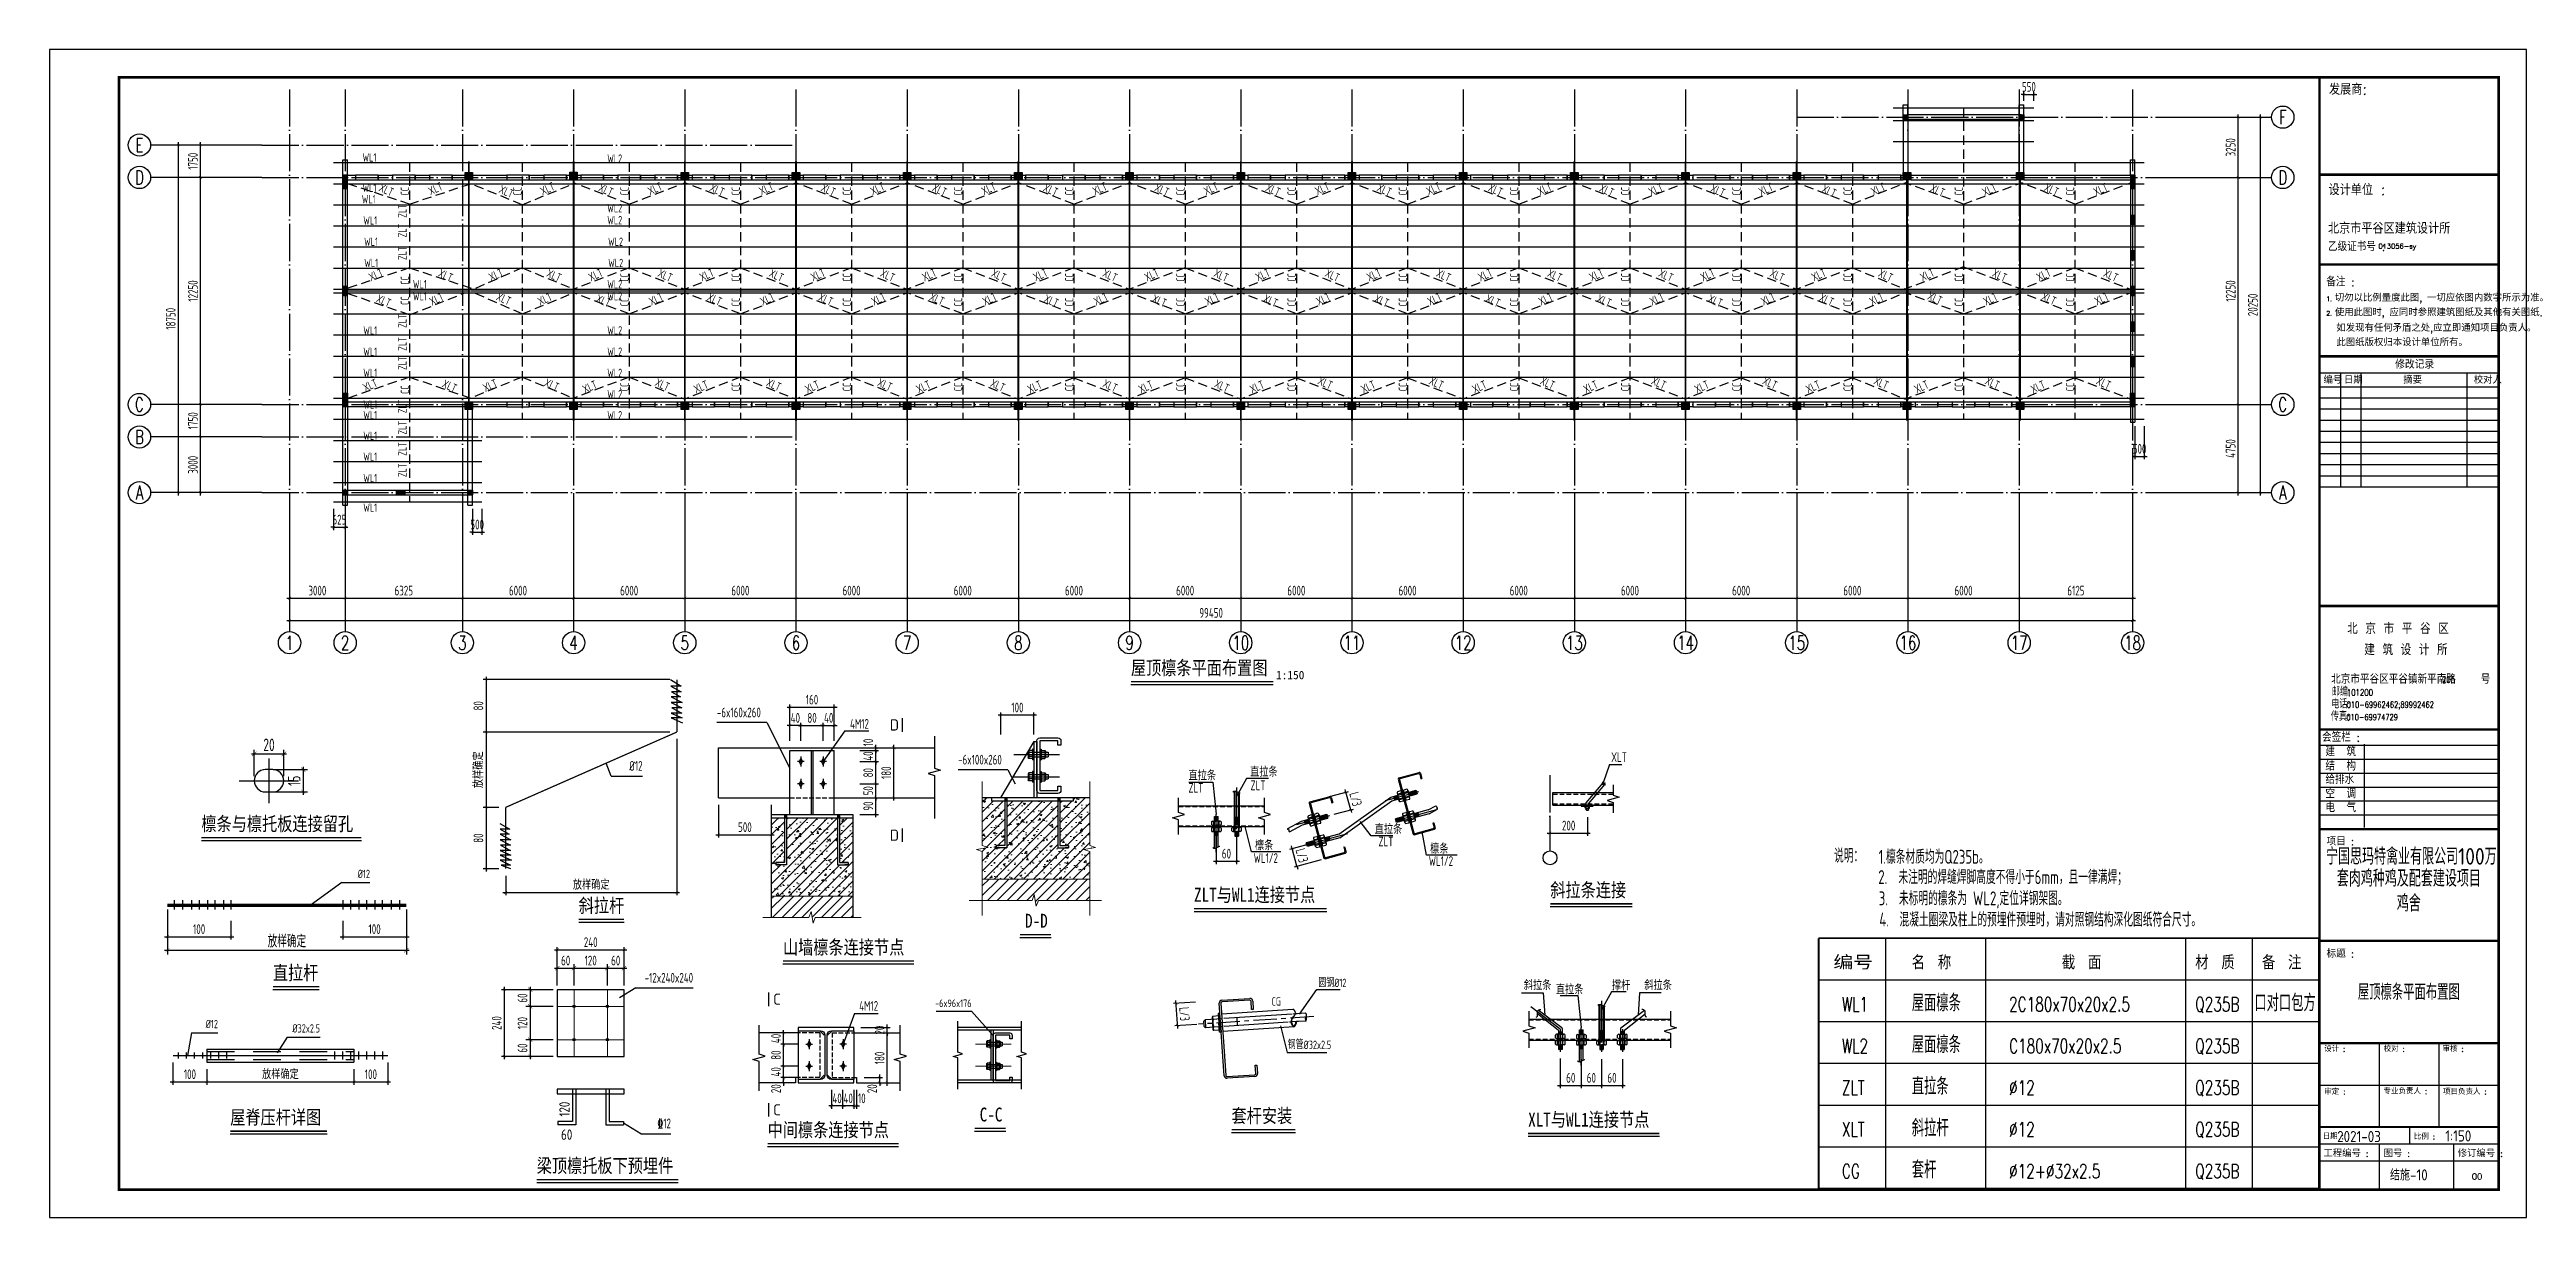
# Model space of a CAD drawing. Extents: x -159214 to 158333, y 7819 to 689505.
# Drawn here: x 24683 to 158333, y 7819 to 70819 of the extents above; entities that cross this region are included whole.
import ezdxf
from ezdxf.enums import TextEntityAlignment as Align

# ---------------------------------------------------------------- set-up
doc = ezdxf.new("R2010")
doc.units = 0
doc.header["$LTSCALE"] = 1000
doc.header["$PDMODE"] = 3
for name, pattern in [('$0$DASH', [0.35, 0.25, -0.1]), ('ACAD_ISO02W100', [15, 12, -3]), ('CENTER', [2, 1.25, -0.25, 0.25, -0.25]), ('DASHED', [0.75, 0.5, -0.25]), ('DASHED2', [9.525, 6.35, -3.175]), ('DOTE', [2.42, 2, -0.2, 0.02, -0.2]), ('HIDDEN', [0.375, 0.25, -0.125]), ('HIDDEN2', [0.1875, 0.125, -0.0625]), ('x', [5, 3, -2]), ('X1', [2.5, 1.5, -1]), ('x2', [1.25, 0.75, -0.5])]:
    doc.linetypes.add(name, pattern=pattern)
doc.layers.get('0').update_dxf_attribs({"linetype": 'CONTINUOUS'})
doc.layers.get('Defpoints').update_dxf_attribs({"linetype": 'CONTINUOUS'})
for name, color, linetype in [('AX1', 1, 'CENTER'), ('AXIS', 252, 'DOTE'), ('AXIS_NUM', 7, 'CONTINUOUS'), ('BOLT', 252, 'CONTINUOUS'), ('Boltx', 252, 'DASHED'), ('d-一层结构平面', 4, 'CONTINUOUS'), ('d-檩条布置', 7, 'CONTINUOUS'), ('d-轴线', 7, 'CONTINUOUS'), ('DIM1', 7, 'CONTINUOUS'), ('LS', 2, 'CONTINUOUS'), ('LSTC', 2, 'CONTINUOUS'), ('LSX', 2, 'x2'), ('LT', 2, 'CONTINUOUS'), ('MOUNT', 3, 'CONTINUOUS'), ('Prof', 2, 'CONTINUOUS'), ('Profx', 2, 'DASHED'), ('PUB_DWGN', 7, 'CONTINUOUS'), ('PUB_TEXT', 7, 'CONTINUOUS'), ('PUB_TITLE', 4, 'CONTINUOUS'), ('S', 2, 'CONTINUOUS'), ('TEXT', 7, 'CONTINUOUS'), ('THIN', 7, 'CONTINUOUS'), ('tu_kuang', 3, 'CONTINUOUS'), ('图名层', 7, 'CONTINUOUS'), ('建-轴', 1, 'CONTINUOUS'), ('建-轴-标注', 3, 'CONTINUOUS'), ('系杆编号', 7, 'CONTINUOUS'), ('红细线', 7, 'CONTINUOUS'), ('虚线', 3, 'ACAD_ISO02W100'), ('轮廓线', 7, 'CONTINUOUS'), ('邓-AXIS', 1, 'DOTE'), ('邓-AXIS_DIM', 3, 'CONTINUOUS'), ('邓-AXIS_NUM', 7, 'CONTINUOUS'), ('邓-BEAM_BR', 4, 'DASHED'), ('邓-COLU', 7, 'CONTINUOUS'), ('邓-COLU_HATCH', 8, 'CONTINUOUS'), ('邓-DIM', 3, 'CONTINUOUS'), ('邓-FLOOR', 6, 'CONTINUOUS'), ('邓-STGJ_BOLT_THIN', 9, 'CONTINUOUS'), ('邓-STPM_RBEAM_THICK', 3, 'CONTINUOUS'), ('邓-STPM_SBEAM_THICK', 2, 'CONTINUOUS'), ('邓-STWM_PL_NUM', 7, 'CONTINUOUS'), ('邓-STWM_PL_THIN', 2, 'CONTINUOUS'), ('邓-STWM_XLT_TNDSH', 6, 'DASHED'), ('邓-STWM_ZLT_TNDSH', 6, 'DASHED'), ('邓-STXT_XG_THIN', 2, 'CONTINUOUS'), ('邓-TEXT', 7, 'CONTINUOUS'), ('邓-THICK', 6, 'CONTINUOUS'), ('邓-THIN', 7, 'CONTINUOUS'), ('邓-WALL_BR', 2, 'CONTINUOUS')]:
    doc.layers.add(name, color=color, linetype=linetype)
doc.layers.add('填充', color=8, linetype='CONTINUOUS', lineweight=9)
doc.styles.add('-GBCBIGGBENOR', font='GBENOR.shx', dxfattribs={"bigfont": 'GBCBIG.shx'})
doc.styles.add('-黑体', font='SIMHEI.TTF')
doc.styles.add('_TCH_WINDOW', font='SIMPLEX', dxfattribs={"bigfont": 'GBCBIG'})
doc.styles.add('HZ', font='txt', dxfattribs={"width": 0.7, "height": 5, "bigfont": 'STF:宋体'})
doc.styles.add('HZTXT', font='romans', dxfattribs={"bigfont": 'hztxt'})
doc.styles.add('title_font', font='GBENOR.shx', dxfattribs={"bigfont": 'GBCBIG.shx'})
doc.styles.add('TKHZ', font='simplex.shx', dxfattribs={"bigfont": 'hztxt.shx'})
doc.styles.add('TKHZ1', font='romant.shx', dxfattribs={"bigfont": 'hzst.shx'})
doc.styles.add('TSSD_Axis', font='complex.shx', dxfattribs={"width": 0.7, "bigfont": 'hztxt.shx'})
doc.styles.add('TSSD_Dimension', font='tssdeng.shx', dxfattribs={"width": 0.7, "bigfont": 'Hztxt.shx'})
doc.styles.add('TSSD_Label', font='tssdeng.shx', dxfattribs={"width": 0.7, "bigfont": 'Hztxt.shx'})
doc.styles.add('TSSD_NORM', font='tssdeng.shx', dxfattribs={"bigfont": 'hztxt.shx'})
doc.dimstyles.new('TSSD_10_150', dxfattribs={"dimtxt": 525, "dimasz": 150, "dimexe": 150, "dimexo": 375, "dimgap": 150, "dimtad": 1, "dimdec": 0, "dimlfac": 0.066667, "dimzin": 0, "dimdsep": 46, "dimtxsty": 'TSSD_Dimension', "dimblk": 'ARCHTICK', "dimblk1": 'ARCHTICK', "dimblk2": 'ARCHTICK', "dimcen": 0, "dimdle": 150, "dimclrt": 7, "dimadec": 0, "dimazin": 0, "dimtfac": 1, "dimtdec": 0, "dimtix": 1, "dimtmove": 2, "dimatfit": 3, "dimfxl": 1, "dimtolj": 1, "dimtzin": 0, "dimarcsym": 0})
doc.dimstyles.new('TSSD_150', dxfattribs={"dimscale": 150, "dimtxt": 2.5, "dimasz": 1.5, "dimexe": 1.5, "dimexo": 1.5, "dimgap": 1, "dimtad": 1, "dimdec": 0, "dimzin": 0, "dimdsep": 46, "dimtxsty": 'TSSD_Dimension', "dimblk": 'ARCHTICK', "dimcen": 0, "dimdle": 1, "dimclrd": 3, "dimclre": 3, "dimclrt": 7, "dimadec": 0, "dimazin": 0, "dimtfac": 1, "dimtdec": 0, "dimtix": 1, "dimtmove": 2, "dimatfit": 3, "dimldrblk": 'ARCHTICK', "dimfxl": 1, "dimtolj": 1, "dimtzin": 0, "dimarcsym": 0})
doc.dimstyles.new('TSSD_150_150', dxfattribs={"dimtxt": 525, "dimasz": 150, "dimexe": 150, "dimexo": 375, "dimgap": 150, "dimtad": 1, "dimdec": 0, "dimzin": 0, "dimdsep": 46, "dimtxsty": 'TSSD_Dimension', "dimblk": 'ARCHTICK', "dimblk1": 'ARCHTICK', "dimblk2": 'ARCHTICK', "dimcen": 0, "dimdle": 150, "dimclrt": 7, "dimadec": 0, "dimazin": 0, "dimtfac": 1, "dimtdec": 0, "dimtix": 1, "dimtmove": 2, "dimatfit": 3, "dimfxl": 1, "dimtolj": 1, "dimtzin": 0, "dimarcsym": 0})
doc.dimstyles.new('TSSD_75_150', dxfattribs={"dimtxt": 525, "dimasz": 150, "dimexe": 150, "dimexo": 375, "dimgap": 150, "dimtad": 1, "dimdec": 0, "dimlfac": 0.5, "dimzin": 0, "dimdsep": 46, "dimtxsty": 'TSSD_Dimension', "dimblk": 'ARCHTICK', "dimblk1": 'ARCHTICK', "dimblk2": 'ARCHTICK', "dimcen": 0, "dimdle": 150, "dimclrt": 7, "dimadec": 0, "dimazin": 0, "dimtfac": 1, "dimtdec": 0, "dimtix": 1, "dimtmove": 2, "dimatfit": 3, "dimfxl": 1, "dimtolj": 1, "dimtzin": 0, "dimarcsym": 0})

msp = doc.modelspace()

# ---------------------------------------------------------------- texts
at = {"layer": 'PUB_TEXT', "style": '_TCH_WINDOW', "width": 0.705882}
for s, p in [('WL1', (121396.5, 18936.4)), ('2C180x70x20x2.5', (130414.4, 18936.4)), ('Q235B', (140462.6, 18936.4)), ('WL2', (121396.5, 16686.4)), ('C180x70x20x2.5', (130414.4, 16686.4)), ('Q235B', (140462.6, 16686.4)), ('ZLT', (121396.5, 14436.5)), ('%%C12', (130414.4, 14436.5)), ('Q235B', (140462.6, 14436.5)), ('XLT', (121396.5, 12186.4)), ('%%C12', (130414.4, 12186.4)), ('Q235B', (140462.6, 12186.4)), ('CG', (121396.5, 9936.4)), ('%%C12+%%C32x2.5', (130414.4, 9936.4)), ('Q235B', (140462.6, 9936.4))]:
    msp.add_text(s, height=765, dxfattribs=at).set_placement(p)
at = {"layer": 'PUB_TEXT', "style": '_TCH_WINDOW'}
for s, p in [('屋面檩条', (125167.7, 18936.4)), ('口对口包方', (143653.3, 18936.4)), ('屋面檩条', (125167.7, 16686.4)), ('直拉条', (125167.7, 14436.5)), ('斜拉杆', (125167.7, 12186.4)), ('套杆', (125167.7, 9936.4))]:
    msp.add_text(s, height=919.15, dxfattribs=at).set_placement(p)
at = {"layer": '图名层', "style": '-黑体', "width": 0.8}
for s, p in [('屋顶檩条平面布置图', (83031.9, 36867.4)), ('檩条与檩托板连接留孔 ', (32878.1, 28455.3)), ('ZLT与WL1连接节点', (86437.7, 24627.6)), ('斜拉条连接', (105660.5, 24886.4)), ('斜拉杆 ', (53236.3, 24045.6)), ('D-D', (77319.6, 23222.5)), ('山墙檩条连接节点', (64257.8, 21796.2)), ('直拉杆 ', (36731.5, 20416.7)), ('屋脊压杆详图 ', (34431.3, 12622.5)), ('C-C', (74871.3, 12770.7)), ('套杆安装', (88461.2, 12703.9)), ('XLT与WL1连接节点', (104466.1, 12497.8)), ('中间檩条连接节点', (63429.1, 11942.6)), ('梁顶檩托板下预埋件', (50970.6, 10011.5))]:
    msp.add_text(s, height=750, dxfattribs=at).set_placement(p, align=Align.BOTTOM_LEFT)
at = {"layer": '图名层', "style": '-黑体'}
msp.add_text('1:150', height=450, dxfattribs=at).set_placement((90860.7, 36717.4), align=Align.BOTTOM_LEFT)
at = {"layer": '建-轴-标注', "color": 7, "style": 'TSSD_Dimension', "width": 0.8}
msp.add_text('120', height=562.5, rotation=90, dxfattribs=at).set_placement((52749.2, 13261.1))
msp.add_text('60', height=562.5, dxfattribs=at).set_placement((52284.8, 12004.4))
at = {"layer": '邓-TEXT', "style": 'TSSD_Label', "width": 0.7}
for s, p in [('-6x160x260', (60691.5, 34640.5)), ('-6x100x260', (73706.3, 32092.7))]:
    msp.add_text(s, height=525, dxfattribs=at).set_placement(p, align=Align.BOTTOM_LEFT)
for p in [(68895.2, 34706.2), (69392.4, 19490.6)]:
    msp.add_text('4M12', height=525, dxfattribs=at).set_placement(p, align=Align.TOP_RIGHT)
for s, height, p in [('%%C12', 525, (56681.5, 31754.9)), ('%%C12', 450, (41973.8, 25991.4)), ('-12x240x240', 525, (59409.6, 20329.4)), ('-6x96x176', 410.85, (74432.2, 19042.4)), ('%%C12', 450, (33770, 17894)), ('%%C32x2.5', 450, (39276.9, 17657.5)), ('\x8412', 525, (58212.9, 12468.6))]:
    msp.add_text(s, height=height, dxfattribs=at).set_placement(p, align=Align.BOTTOM_RIGHT)
at = {"layer": '邓-TEXT', "width": 0.7}
for s, height, style, p in [('直拉条', 525, 'TSSD_Label', (89461.7, 31595.7)), ('XLT', 525, 'TSSD_Label', (108945.4, 32387.9)), ('直拉条', 525, 'TSSD_Label', (86135, 31396.8)), ('ZLT', 525, 'TSSD_Label', (86135, 30732)), ('ZLT', 525, 'TSSD_Label', (89483.7, 30865.1)), ('檩条', 525, 'TSSD_Label', (89728.7, 27629.8)), ('直拉条', 525, 'TSSD_Label', (96184.7, 28499.7)), ('ZLT', 525, 'TSSD_Label', (96388.3, 27837.4)), ('WL1/2', 525, 'TSSD_Label', (89654.6, 26944.6)), ('WL1/2', 525, 'TSSD_Label', (99103.2, 26784.9)), ('檩条', 525, 'TSSD_Label', (99177.2, 27447.2)), ('说明：', 750, 'TSSD_NORM', (120969.5, 26955.7, 44760.1)), ('1.檩条材质均为Q235b。', 750, 'TSSD_Label', (123378, 26897.4, 44760.1)), ('2.', 750, 'TSSD_NORM', (123356.5, 25804.2)), ('3.', 750, 'TSSD_NORM', (123385.4, 24656.9)), ('未注明的焊缝焊脚高度不得小于6mm，且一律满焊；', 750, 'TSSD_NORM', (124445.2, 25804.2)), ('未标明的檩条为 WL2,定位详钢架图。', 750, 'TSSD_NORM', (124474.1, 24656.9)), ('4.', 750, 'TSSD_NORM', (123414.3, 23509.6)), ('混凝土圈梁及柱上的预埋件预埋时，请对照钢结构深化图纸符合尺寸。', 750, 'TSSD_NORM', (124503, 23509.6)), ('圆钢%%C12', 450, 'TSSD_Label', (93151.7, 20248.1)), ('斜拉条', 525, 'TSSD_Label', (104229.2, 20085.4)), ('斜拉条', 525, 'TSSD_Label', (110730.9, 20085.4)), ('CG', 450, 'TSSD_Label', (90622.8, 19243.9)), ('钢管%%C32x2.5', 450, 'TSSD_Label', (91499.4, 16905.1))]:
    msp.add_text(s, height=height, dxfattribs=dict(at, style=style)).set_placement(p)
at = {"layer": '邓-TEXT', "style": 'HZ'}
for s, width, p, p2 in [('编号', 0.996387, (120938.1, 21195.4), (123075.6, 21195.4)), ('名 称', 0.797109, (125157.5, 21195.4), (127295, 21195.4)), ('截 面', 0.797114, (133257.5, 21195.4), (135395, 21195.4)), ('材 质', 0.797114, (140457.4, 21195.4), (142595, 21195.4)), ('备 注', 0.797114, (144057.5, 21195.4), (146195, 21195.4))]:
    msp.add_text(s, height=750, dxfattribs=dict(at, width=width)).set_placement(p, p2, align=Align.FIT)
at = {"layer": '邓-TEXT', "char_height": 525, "attachment_point": 5, "style": 'TSSD_Label'}
for s, insert in [('直拉条', (106701.1, 20110.6)), ('撑杆\\P', (109483.2, 20335.1))]:
    msp.add_mtext(s, dxfattribs=dict(at, insert=insert))
at = {"layer": '邓-THICK', "style": 'TSSD_Label'}
for s, p in [('D', (70027.4, 34086.2)), ('D', (70027.4, 28137.7)), ('C', (63728.9, 19289.5)), ('C', (63728.9, 13325.5))]:
    msp.add_text(s, height=600, dxfattribs=at).set_placement(p)

# ---------------------------------------------------------------- blocks, each defined once
blk = doc.blocks.new('_ArchTick')
at = {"color": 0, "linetype": 'ByBlock', "const_width": 0.1}
blk.add_lwpolyline([(-0.53, -0.53), (0.53, 0.53)], dxfattribs=at)
blk = doc.blocks.new('*D20')
at = {"layer": 'Defpoints', "color": 0}
for p in [(37324, 32824), (35724, 31400), (37324, 31400)]:
    blk.add_point(p, dxfattribs=at)
at = {"layer": '建-轴-标注', "color": 3, "lineweight": -2}
for p, q in [((35574, 32824), (37474, 32824)), ((35724, 31625), (35724, 33049)), ((37324, 31625), (37324, 33049))]:
    blk.add_line(p, q, dxfattribs=at)
at = {"layer": '建-轴-标注', "color": 3, "lineweight": -2, "xscale": 225, "yscale": 225, "zscale": 225, "rotation": 180}
blk.add_blockref('_ArchTick', (35724, 32824), dxfattribs=at)
at = {"layer": '建-轴-标注', "color": 3, "lineweight": -2, "xscale": 225, "yscale": 225, "zscale": 225}
blk.add_blockref('_ArchTick', (37324, 32824), dxfattribs=at)
at = {"layer": '建-轴-标注', "color": 7, "insert": (36524, 33311), "char_height": 675, "attachment_point": 5, "style": 'TSSD_Dimension'}
blk.add_mtext('\\A1;20', dxfattribs=at)
blk = doc.blocks.new('*D21')
at = {"layer": 'Defpoints', "color": 0}
for p in [(36524, 31974), (36524, 30774), (38370, 30774)]:
    blk.add_point(p, dxfattribs=at)
at = {"layer": '建-轴-标注', "color": 3, "lineweight": -2}
for p, q in [((38370, 32124), (38370, 30624)), ((36749, 31974), (38595, 31974)), ((36749, 30774), (38595, 30774))]:
    blk.add_line(p, q, dxfattribs=at)
at = {"layer": '建-轴-标注', "color": 3, "lineweight": -2, "xscale": 225, "yscale": 225, "zscale": 225}
for p, rotation in [((38370, 31974), 90), ((38370, 30774), 270)]:
    blk.add_blockref('_ArchTick', p, dxfattribs=dict(at, rotation=rotation))
at = {"layer": '建-轴-标注', "color": 7, "insert": (37882, 31374), "char_height": 675, "attachment_point": 5, "rotation": 90, "style": 'TSSD_Dimension'}
blk.add_mtext('\\A1;15', dxfattribs=at)
blk = doc.blocks.new('*D22')
at = {"layer": 'Defpoints', "color": 0}
for p in [(31344, 16549), (33172, 16197), (33172, 15130)]:
    blk.add_point(p, dxfattribs=at)
at = {"layer": '邓-DIM', "color": 0, "lineweight": -2}
for p, q in [((31344, 16174), (31344, 14980)), ((31194, 15130), (33322, 15130)), ((33172, 15822), (33172, 14980))]:
    blk.add_line(p, q, dxfattribs=at)
at = {"layer": '邓-DIM', "color": 0, "lineweight": -2, "xscale": 150, "yscale": 150, "zscale": 150, "rotation": 180}
blk.add_blockref('_ArchTick', (31344, 15130), dxfattribs=at)
at = {"layer": '邓-DIM', "color": 0, "lineweight": -2, "xscale": 150, "yscale": 150, "zscale": 150}
blk.add_blockref('_ArchTick', (33172, 15130), dxfattribs=at)
at = {"layer": '邓-DIM', "color": 7, "insert": (32258, 15543), "char_height": 525, "attachment_point": 5, "style": 'TSSD_Dimension'}
blk.add_mtext('\\A1;100', dxfattribs=at)
blk = doc.blocks.new('*D23')
at = {"layer": 'Defpoints', "color": 0}
for p in [(33172, 16197), (41110, 16197), (41110, 15130)]:
    blk.add_point(p, dxfattribs=at)
at = {"layer": '邓-DIM', "color": 0, "lineweight": -2}
for p, q in [((33022, 15130), (41260, 15130)), ((33172, 15822), (33172, 14980)), ((41110, 15822), (41110, 14980))]:
    blk.add_line(p, q, dxfattribs=at)
at = {"layer": '邓-DIM', "color": 0, "lineweight": -2, "xscale": 150, "yscale": 150, "zscale": 150, "rotation": 180}
blk.add_blockref('_ArchTick', (33172, 15130), dxfattribs=at)
at = {"layer": '邓-DIM', "color": 0, "lineweight": -2, "xscale": 150, "yscale": 150, "zscale": 150}
blk.add_blockref('_ArchTick', (41110, 15130), dxfattribs=at)
at = {"layer": '邓-DIM', "color": 7, "insert": (37141, 15543), "char_height": 525, "attachment_point": 5, "style": 'TSSD_Dimension'}
blk.add_mtext('\\A1;放样确定', dxfattribs=at)
blk = doc.blocks.new('*D24')
at = {"layer": 'Defpoints', "color": 0}
for p in [(41110, 16197), (42937, 16549), (42937, 15130)]:
    blk.add_point(p, dxfattribs=at)
at = {"layer": '邓-DIM', "color": 0, "lineweight": -2}
for p, q in [((42937, 16174), (42937, 14980)), ((40960, 15130), (43087, 15130)), ((41110, 15822), (41110, 14980))]:
    blk.add_line(p, q, dxfattribs=at)
at = {"layer": '邓-DIM', "color": 0, "lineweight": -2, "xscale": 150, "yscale": 150, "zscale": 150, "rotation": 180}
blk.add_blockref('_ArchTick', (41110, 15130), dxfattribs=at)
at = {"layer": '邓-DIM', "color": 0, "lineweight": -2, "xscale": 150, "yscale": 150, "zscale": 150}
blk.add_blockref('_ArchTick', (42937, 15130), dxfattribs=at)
at = {"layer": '邓-DIM', "color": 7, "insert": (42023, 15543), "char_height": 525, "attachment_point": 5, "style": 'TSSD_Dimension'}
blk.add_mtext('\\A1;100', dxfattribs=at)
blk = doc.blocks.new('*D25')
at = {"layer": 'Defpoints', "color": 0}
for p in [(31042, 24654), (43935, 24654), (43935, 22232)]:
    blk.add_point(p, dxfattribs=at)
at = {"layer": '建-轴-标注', "color": 3, "lineweight": -2}
for p, q in [((31042, 24429), (31042, 22007)), ((43935, 24429), (43935, 22007)), ((30892, 22232), (44085, 22232))]:
    blk.add_line(p, q, dxfattribs=at)
at = {"layer": '建-轴-标注', "color": 3, "lineweight": -2, "xscale": 225, "yscale": 225, "zscale": 225, "rotation": 180}
blk.add_blockref('_ArchTick', (31042, 22232), dxfattribs=at)
at = {"layer": '建-轴-标注', "color": 3, "lineweight": -2, "xscale": 225, "yscale": 225, "zscale": 225}
blk.add_blockref('_ArchTick', (43935, 22232), dxfattribs=at)
at = {"layer": '建-轴-标注', "color": 7, "insert": (37489, 22719), "char_height": 675, "attachment_point": 5, "style": 'TSSD_Dimension'}
blk.add_mtext('\\A1;放样确定', dxfattribs=at)
blk = doc.blocks.new('*D26')
at = {"layer": 'Defpoints', "color": 0}
for p in [(58533, 36831), (48235, 34003), (58533, 34003)]:
    blk.add_point(p, dxfattribs=at)
at = {"layer": '邓-DIM', "color": 0, "lineweight": -2}
for p, q in [((58158, 36831), (48085, 36831)), ((48235, 36981), (48235, 33853)), ((58158, 34003), (48085, 34003))]:
    blk.add_line(p, q, dxfattribs=at)
at = {"layer": '邓-DIM', "color": 0, "lineweight": -2, "xscale": 150, "yscale": 150, "zscale": 150}
for p, rotation in [((48235, 36831), 90), ((48235, 34003), 270)]:
    blk.add_blockref('_ArchTick', p, dxfattribs=dict(at, rotation=rotation))
at = {"layer": '邓-DIM', "color": 7, "insert": (47822, 35417), "char_height": 525, "attachment_point": 5, "rotation": 90, "style": 'TSSD_Dimension'}
blk.add_mtext('\\A1;80', dxfattribs=at)
blk = doc.blocks.new('*D27')
at = {"layer": 'Defpoints', "color": 0}
for p in [(58533, 34003), (48235, 29940), (49295, 29940)]:
    blk.add_point(p, dxfattribs=at)
at = {"layer": '邓-DIM', "color": 0, "lineweight": -2}
for p, q in [((58158, 34003), (48085, 34003)), ((48235, 34153), (48235, 29790)), ((48920, 29940), (48085, 29940))]:
    blk.add_line(p, q, dxfattribs=at)
at = {"layer": '邓-DIM', "color": 0, "lineweight": -2, "xscale": 150, "yscale": 150, "zscale": 150}
for p, rotation in [((48235, 34003), 90), ((48235, 29940), 270)]:
    blk.add_blockref('_ArchTick', p, dxfattribs=dict(at, rotation=rotation))
at = {"layer": '邓-DIM', "color": 7, "insert": (47822, 31972), "char_height": 525, "attachment_point": 5, "rotation": 90, "style": 'TSSD_Dimension'}
blk.add_mtext('\\A1;放样确定', dxfattribs=at)
blk = doc.blocks.new('*D28')
at = {"layer": 'Defpoints', "color": 0}
for p in [(49295, 29940), (48235, 26625), (49295, 26625)]:
    blk.add_point(p, dxfattribs=at)
at = {"layer": '邓-DIM', "color": 0, "lineweight": -2}
for p, q in [((48920, 29940), (48085, 29940)), ((48235, 30090), (48235, 26475)), ((48920, 26625), (48085, 26625))]:
    blk.add_line(p, q, dxfattribs=at)
at = {"layer": '邓-DIM', "color": 0, "lineweight": -2, "xscale": 150, "yscale": 150, "zscale": 150}
for p, rotation in [((48235, 29940), 90), ((48235, 26625), 270)]:
    blk.add_blockref('_ArchTick', p, dxfattribs=dict(at, rotation=rotation))
at = {"layer": '邓-DIM', "color": 7, "insert": (47822, 28283), "char_height": 525, "attachment_point": 5, "rotation": 90, "style": 'TSSD_Dimension'}
blk.add_mtext('\\A1;80', dxfattribs=at)
blk = doc.blocks.new('*D29')
at = {"layer": 'Defpoints', "color": 0}
for p in [(58533, 34003), (49295, 26625), (58533, 25349)]:
    blk.add_point(p, dxfattribs=at)
at = {"layer": '邓-DIM', "color": 0, "lineweight": -2}
for p, q in [((58533, 33628), (58533, 25199)), ((49295, 26250), (49295, 25199)), ((49145, 25349), (58683, 25349))]:
    blk.add_line(p, q, dxfattribs=at)
at = {"layer": '邓-DIM', "color": 0, "lineweight": -2, "xscale": 150, "yscale": 150, "zscale": 150, "rotation": 180}
blk.add_blockref('_ArchTick', (49295, 25349), dxfattribs=at)
at = {"layer": '邓-DIM', "color": 0, "lineweight": -2, "xscale": 150, "yscale": 150, "zscale": 150}
blk.add_blockref('_ArchTick', (58533, 25349), dxfattribs=at)
at = {"layer": '邓-DIM', "color": 7, "insert": (53914, 25762), "char_height": 525, "attachment_point": 5, "style": 'TSSD_Dimension'}
blk.add_mtext('\\A1;放样确定', dxfattribs=at)
blk = doc.blocks.new('*D30')
at = {"layer": 'Defpoints', "color": 0}
for p in [(52082, 20105), (52982, 21265), (52982, 20105)]:
    blk.add_point(p, dxfattribs=at)
at = {"layer": '建-轴-标注', "color": 3, "lineweight": -2}
for p, q in [((52082, 20330), (52082, 21490)), ((52982, 20330), (52982, 21490)), ((51932, 21265), (53132, 21265))]:
    blk.add_line(p, q, dxfattribs=at)
at = {"layer": '建-轴-标注', "color": 3, "lineweight": -2, "xscale": 225, "yscale": 225, "zscale": 225, "rotation": 180}
blk.add_blockref('_ArchTick', (52082, 21265), dxfattribs=at)
at = {"layer": '建-轴-标注', "color": 3, "lineweight": -2, "xscale": 225, "yscale": 225, "zscale": 225}
blk.add_blockref('_ArchTick', (52982, 21265), dxfattribs=at)
at = {"layer": '建-轴-标注', "color": 7, "insert": (52532, 21677), "char_height": 525, "attachment_point": 5, "style": 'TSSD_Dimension'}
blk.add_mtext('\\A1;60', dxfattribs=at)
blk = doc.blocks.new('*D31')
at = {"layer": 'Defpoints', "color": 0}
for p in [(52982, 20105), (54782, 21265), (54782, 20105)]:
    blk.add_point(p, dxfattribs=at)
at = {"layer": '建-轴-标注', "color": 3, "lineweight": -2}
for p, q in [((52982, 20330), (52982, 21490)), ((54782, 20330), (54782, 21490)), ((52832, 21265), (54932, 21265))]:
    blk.add_line(p, q, dxfattribs=at)
at = {"layer": '建-轴-标注', "color": 3, "lineweight": -2, "xscale": 225, "yscale": 225, "zscale": 225, "rotation": 180}
blk.add_blockref('_ArchTick', (52982, 21265), dxfattribs=at)
at = {"layer": '建-轴-标注', "color": 3, "lineweight": -2, "xscale": 225, "yscale": 225, "zscale": 225}
blk.add_blockref('_ArchTick', (54782, 21265), dxfattribs=at)
at = {"layer": '建-轴-标注', "color": 7, "insert": (53882, 21677), "char_height": 525, "attachment_point": 5, "style": 'TSSD_Dimension'}
blk.add_mtext('\\A1;120', dxfattribs=at)
blk = doc.blocks.new('*D32')
at = {"layer": 'Defpoints', "color": 0}
for p in [(54782, 20105), (55682, 21265), (55682, 20105)]:
    blk.add_point(p, dxfattribs=at)
at = {"layer": '建-轴-标注', "color": 3, "lineweight": -2}
for p, q in [((54782, 20330), (54782, 21490)), ((55682, 20330), (55682, 21490)), ((54632, 21265), (55832, 21265))]:
    blk.add_line(p, q, dxfattribs=at)
at = {"layer": '建-轴-标注', "color": 3, "lineweight": -2, "xscale": 225, "yscale": 225, "zscale": 225, "rotation": 180}
blk.add_blockref('_ArchTick', (54782, 21265), dxfattribs=at)
at = {"layer": '建-轴-标注', "color": 3, "lineweight": -2, "xscale": 225, "yscale": 225, "zscale": 225}
blk.add_blockref('_ArchTick', (55682, 21265), dxfattribs=at)
at = {"layer": '建-轴-标注', "color": 7, "insert": (55232, 21677), "char_height": 525, "attachment_point": 5, "style": 'TSSD_Dimension'}
blk.add_mtext('\\A1;60', dxfattribs=at)
blk = doc.blocks.new('*D33')
at = {"layer": 'Defpoints', "color": 0}
for p in [(52082, 20105), (50614, 19205), (52082, 19205)]:
    blk.add_point(p, dxfattribs=at)
at = {"layer": '建-轴-标注', "color": 3, "lineweight": -2}
for p, q in [((51857, 20105), (50389, 20105)), ((50614, 20255), (50614, 19055)), ((51857, 19205), (50389, 19205))]:
    blk.add_line(p, q, dxfattribs=at)
at = {"layer": '建-轴-标注', "color": 3, "lineweight": -2, "xscale": 225, "yscale": 225, "zscale": 225}
for p, rotation in [((50614, 20105), 90), ((50614, 19205), 270)]:
    blk.add_blockref('_ArchTick', p, dxfattribs=dict(at, rotation=rotation))
at = {"layer": '建-轴-标注', "color": 7, "insert": (50202, 19655), "char_height": 525, "attachment_point": 5, "rotation": 90, "style": 'TSSD_Dimension'}
blk.add_mtext('\\A1;60', dxfattribs=at)
blk = doc.blocks.new('*D34')
at = {"layer": 'Defpoints', "color": 0}
for p in [(52082, 19205), (50614, 17405), (52082, 17405)]:
    blk.add_point(p, dxfattribs=at)
at = {"layer": '建-轴-标注', "color": 3, "lineweight": -2}
for p, q in [((51857, 19205), (50389, 19205)), ((50614, 19355), (50614, 17255)), ((51857, 17405), (50389, 17405))]:
    blk.add_line(p, q, dxfattribs=at)
at = {"layer": '建-轴-标注', "color": 3, "lineweight": -2, "xscale": 225, "yscale": 225, "zscale": 225}
for p, rotation in [((50614, 19205), 90), ((50614, 17405), 270)]:
    blk.add_blockref('_ArchTick', p, dxfattribs=dict(at, rotation=rotation))
at = {"layer": '建-轴-标注', "color": 7, "insert": (50202, 18305), "char_height": 525, "attachment_point": 5, "rotation": 90, "style": 'TSSD_Dimension'}
blk.add_mtext('\\A1;120', dxfattribs=at)
blk = doc.blocks.new('*D35')
at = {"layer": 'Defpoints', "color": 0}
for p in [(52082, 17405), (50614, 16505), (52082, 16505)]:
    blk.add_point(p, dxfattribs=at)
at = {"layer": '建-轴-标注', "color": 3, "lineweight": -2}
for p, q in [((51857, 17405), (50389, 17405)), ((50614, 17555), (50614, 16355)), ((51857, 16505), (50389, 16505))]:
    blk.add_line(p, q, dxfattribs=at)
at = {"layer": '建-轴-标注', "color": 3, "lineweight": -2, "xscale": 225, "yscale": 225, "zscale": 225}
for p, rotation in [((50614, 17405), 90), ((50614, 16505), 270)]:
    blk.add_blockref('_ArchTick', p, dxfattribs=dict(at, rotation=rotation))
at = {"layer": '建-轴-标注', "color": 7, "insert": (50202, 16955), "char_height": 525, "attachment_point": 5, "rotation": 90, "style": 'TSSD_Dimension'}
blk.add_mtext('\\A1;60', dxfattribs=at)
blk = doc.blocks.new('结构A2+0.5')
at = {"layer": 'MOUNT', "color": 5, "linetype": 'Continuous'}
for p, q in [((122457, -61436), (122457, -1487)), ((122517, -61436), (122517, -1487)), ((122517, -6708), (132150, -6708)), ((122517, -6768), (132150, -6768)), ((122517, -11559), (132150, -11559)), ((122517, -11619), (132150, -11619)), ((122517, -16508), (132150, -16508)), ((122517, -16568), (132150, -16568)), ((122517, -29976), (132150, -29976)), ((122517, -30036), (132150, -30036)), ((122517, -36640), (132150, -36640)), ((122517, -36700), (132150, -36700)), ((122517, -42021), (132150, -42021)), ((122517, -42081), (132150, -42081)), ((132150, -48052), (122517, -48052)), ((132150, -48112), (122517, -48112)), ((132150, -53580), (122517, -53580)), ((132150, -53640), (122517, -53640)), ((132150, -58110), (122517, -58110)), ((132150, -58152), (122517, -58152)), ((132150, -59052), (122517, -59052))]:
    blk.add_line(p, q, dxfattribs=at)
at = {"layer": 'MOUNT', "color": 4, "linetype": 'Continuous'}
for p, q in [((122517, -17436), (132150, -17436)), ((122517, -18186), (132150, -18186))]:
    blk.add_line(p, q, dxfattribs=at)
at = {"layer": 'MOUNT', "color": 3, "linetype": 'Continuous'}
for p, q in [((123632, -23586), (123632, -17436)), ((124724, -23586), (124724, -17436)), ((130451, -23586), (130451, -17436)), ((122517, -18786), (132150, -18786)), ((122517, -19386), (132150, -19386)), ((122517, -19986), (132150, -19986)), ((122517, -20586), (132150, -20586)), ((122517, -21186), (132150, -21186)), ((122517, -21786), (132150, -21786)), ((122517, -22386), (132150, -22386)), ((122517, -22986), (132150, -22986)), ((122517, -23586), (132150, -23586))]:
    blk.add_line(p, q, dxfattribs=at)
at = {"layer": 'MOUNT', "color": 3}
for p, q in [((122517, -37531), (132150, -37531)), ((122517, -38281), (132150, -38281)), ((124888, -37471), (124888, -41961)), ((122517, -39031), (132150, -39031)), ((122517, -39781), (132150, -39781)), ((122517, -40531), (132150, -40531)), ((122517, -41281), (132150, -41281))]:
    blk.add_line(p, q, dxfattribs=at)
at = {"layer": 'MOUNT', "color": 2, "linetype": 'Continuous'}
for p, q in [((125728, -58110), (125728, -53640)), ((128939, -58110), (128939, -53640)), ((132150, -55875), (122517, -55875)), ((127334, -58152), (127334, -59052)), ((132150, -59960), (122517, -59960)), ((125728, -61436), (125728, -59052)), ((129740, -61436), (129740, -59052))]:
    blk.add_line(p, q, dxfattribs=at)
at = {"layer": 'PUB_TITLE'}
blk.add_lwpolyline([(0, -63000), (133650, -63000), (133650, 0), (0, 0)], close=True, dxfattribs=at)
at = {"layer": 'PUB_TITLE', "const_width": 150}
blk.add_lwpolyline([(3750, -61500), (132150, -61500), (132150, -1500), (3750, -1500)], close=True, dxfattribs=at)
at = {"layer": 'MOUNT', "color": 3, "style": 'TKHZ'}
for s, height, p in [('发展商:', 600, (122993, -2442)), ('设计单位 :', 600, (122971, -7856)), ('备注 :', 450, (122848, -12768)), ('1.', 240, (122848, -13569)), ('切勿以比例量度此图, 一切应依图内数字所示为准。', 375, (123309, -13585)), ('2.', 240, (122851, -14344)), ('使用此图时, 应同时参照建筑图纸及其他有关图纸.', 375, (123312, -14374)), (' 如发现有任何矛盾之处,应立即通知项目负责人。 ', 375, (123134, -15208)), (' 此图纸版权归本设计单位所有。', 375, (123140, -15990)), ('修改记录', 420, (126566, -17206)), ('编号', 375, (122698, -18014)), ('日期', 375, (123803, -18016)), ('摘要', 375, (127002, -18014)), ('校对人', 375, (130807, -18014)), ('北京市平谷区平谷镇新平南路    号', 450, (123113, -34203)), ('项目 :', 402.7, (122861, -42922)), ('标题 :', 402.7, (122861, -48981)), ('设计 :', 300, (122736, -54060)), ('校对 :', 300, (125943, -54060)), ('审核 :', 300, (129121, -54060)), ('审定 :', 300, (122743, -56368)), ('专业负责人 :', 300, (125934, -56341)), ('项目负责人 :', 300, (129146, -56368)), ('日期 :', 300, (122651, -58774)), ('比例 :', 300, (127574, -58792)), ('工程编号 :', 375, (122694, -59738)), ('图号 :', 375, (125944, -59738)), ('修订编号 :', 375, (129938, -59738))]:
    blk.add_text(s, height=height, dxfattribs=at).set_placement(p)
at = {"layer": 'MOUNT', "color": 2, "style": 'TKHZ'}
for s, height, p in [('北京市平谷区建筑设计所 ', 600, (122940, -9937)), ('会签栏 :', 450, (122620, -37336))]:
    blk.add_text(s, height=height, dxfattribs=at).set_placement(p)
at = {"layer": 'MOUNT', "color": 4}
for s, height, style, p in [('乙级证书号 :', 450, 'TKHZ', (122940, -10869)), ('013056-sy', 265.1, 'TKHZ', (125664, -10738)), ('北 京 市 平 谷 区', 600, 'TKHZ1', (123979, -31532)), ('结  构', 450, 'TKHZ', (122802, -38885)), ('建  筑', 450, 'TKHZ', (122802, -38117)), ('给排水', 450, 'TKHZ', (122802, -39615)), ('空  调', 450, 'TKHZ', (122802, -40380)), ('电  气', 450, 'TKHZ', (122802, -41135))]:
    blk.add_text(s, height=height, dxfattribs=dict(at, style=style)).set_placement(p)
at = {"layer": 'MOUNT', "color": 4, "style": 'TKHZ1'}
blk.add_text('建 筑 设 计 所', height=600, dxfattribs=at).set_placement((127147, -32670), align=Align.CENTER)
at = {"layer": 'MOUNT', "color": 3, "style": 'TKHZ'}
for s, height, width, p in [('邮编:', 450, 0.72, (123148, -34880)), ('101200 ', 345, 0.8, (123955, -34853)), ('205', 345, 0.8, (129095, -34162)), ('传真:', 450, 0.72, (123097, -36208)), ('电话:', 450, 0.72, (123113, -35537)), ('010-69974729', 330, 0.72, (123933, -36179)), ('010-69962462;89992462', 330, 0.72, (123950, -35507))]:
    blk.add_text(s, height=height, dxfattribs=dict(at, width=width)).set_placement(p)
at = {"layer": 'MOUNT', "color": 4, "style": 'HZTXT'}
blk.add_attdef('00', (130703, -60956), '', height=330, dxfattribs=at)
at = {"layer": 'PUB_DWGN', "style": 'title_font'}
blk.add_text('宁国思玛特禽业有限公司100万', height=900, dxfattribs=at).set_placement((122834, -43972))
for tag, height, p in [('工程名称1', 900, (127304, -45157)), ('工程名称2', 900, (127304, -46498)), ('图号', 600, (127304, -61007))]:
    blk.add_attdef(tag, text='', height=height, dxfattribs=at).set_placement(p, align=Align.CENTER)
at = {"layer": 'PUB_TEXT', "style": '-GBCBIGGBENOR'}
for tag, height, p in [('图名1', 849, (127304, -51263)), ('图名2', 849, (127373, -52205)), ('日期', 600, (124615, -58935)), ('比例', 600, (129973, -58904))]:
    blk.add_attdef(tag, text='', height=height, dxfattribs=at).set_placement(p, align=Align.CENTER)
blk = doc.blocks.new('*D89')
at = {"layer": 'Defpoints', "color": 0}
for p in [(31042, 24429), (34469, 24202), (34469, 22959)]:
    blk.add_point(p, dxfattribs=at)
at = {"layer": '邓-DIM', "color": 0, "lineweight": -2}
for p, q in [((30892, 22959), (34619, 22959)), ((31042, 24054), (31042, 22809)), ((34469, 23827), (34469, 22809))]:
    blk.add_line(p, q, dxfattribs=at)
at = {"layer": '邓-DIM', "color": 0, "lineweight": -2, "xscale": 150, "yscale": 150, "zscale": 150, "rotation": 180}
blk.add_blockref('_ArchTick', (31042, 22959), dxfattribs=at)
at = {"layer": '邓-DIM', "color": 0, "lineweight": -2, "xscale": 150, "yscale": 150, "zscale": 150}
blk.add_blockref('_ArchTick', (34469, 22959), dxfattribs=at)
at = {"layer": '邓-DIM', "color": 7, "insert": (32755, 23372), "char_height": 525, "attachment_point": 5, "style": 'TSSD_Dimension'}
blk.add_mtext('\\A1;100', dxfattribs=at)
blk = doc.blocks.new('*D90')
at = {"layer": 'Defpoints', "color": 0}
for p in [(40508, 24202), (43935, 24202), (43935, 22959)]:
    blk.add_point(p, dxfattribs=at)
at = {"layer": '邓-DIM', "color": 0, "lineweight": -2}
for p, q in [((40358, 22959), (44085, 22959)), ((40508, 23827), (40508, 22809)), ((43935, 23827), (43935, 22809))]:
    blk.add_line(p, q, dxfattribs=at)
at = {"layer": '邓-DIM', "color": 0, "lineweight": -2, "xscale": 150, "yscale": 150, "zscale": 150, "rotation": 180}
blk.add_blockref('_ArchTick', (40508, 22959), dxfattribs=at)
at = {"layer": '邓-DIM', "color": 0, "lineweight": -2, "xscale": 150, "yscale": 150, "zscale": 150}
blk.add_blockref('_ArchTick', (43935, 22959), dxfattribs=at)
at = {"layer": '邓-DIM', "color": 7, "insert": (42222, 23372), "char_height": 525, "attachment_point": 5, "style": 'TSSD_Dimension'}
blk.add_mtext('\\A1;100', dxfattribs=at)
blk = doc.blocks.new('ts_axno')
at = {"color": 0, "linetype": 'ByBlock', "lineweight": -2}
blk.add_circle((0, 0), 0.5, dxfattribs=at)
at = {"color": 0, "linetype": 'ByBlock', "lineweight": -2, "style": 'TSSD_Axis', "width": 0.7}
blk.add_attdef('A', text='', height=0.6, dxfattribs=at).set_placement((0, 0), align=Align.MIDDLE_CENTER)
blk = doc.blocks.new('*D138')
at = {"layer": 'Defpoints', "color": 0}
for p in [(45325, -18500), (51325, -18500), (51325, -22700)]:
    blk.add_point(p, dxfattribs=at)
at = {"layer": '邓-AXIS_DIM', "color": 0, "lineweight": -2}
for p, q in [((45325, -18875), (45325, -22850)), ((51325, -18875), (51325, -22850)), ((45175, -22700), (51475, -22700))]:
    blk.add_line(p, q, dxfattribs=at)
at = {"layer": '邓-AXIS_DIM', "color": 0, "lineweight": -2, "xscale": 150, "yscale": 150, "zscale": 150, "rotation": 180}
blk.add_blockref('_ArchTick', (45325, -22700), dxfattribs=at)
at = {"layer": '邓-AXIS_DIM', "color": 0, "lineweight": -2, "xscale": 150, "yscale": 150, "zscale": 150}
blk.add_blockref('_ArchTick', (51325, -22700), dxfattribs=at)
at = {"layer": '邓-AXIS_DIM', "color": 7, "insert": (48325, -22287.5), "char_height": 525, "attachment_point": 5, "style": 'TSSD_Dimension'}
blk.add_mtext('\\A1;6000', dxfattribs=at)
blk = doc.blocks.new('*D139')
at = {"layer": 'Defpoints', "color": 0}
for p in [(51325, -18500), (57325, -18500), (57325, -22700)]:
    blk.add_point(p, dxfattribs=at)
at = {"layer": '邓-AXIS_DIM', "color": 0, "lineweight": -2}
for p, q in [((51325, -18875), (51325, -22850)), ((57325, -18875), (57325, -22850)), ((51175, -22700), (57475, -22700))]:
    blk.add_line(p, q, dxfattribs=at)
at = {"layer": '邓-AXIS_DIM', "color": 0, "lineweight": -2, "xscale": 150, "yscale": 150, "zscale": 150, "rotation": 180}
blk.add_blockref('_ArchTick', (51325, -22700), dxfattribs=at)
at = {"layer": '邓-AXIS_DIM', "color": 0, "lineweight": -2, "xscale": 150, "yscale": 150, "zscale": 150}
blk.add_blockref('_ArchTick', (57325, -22700), dxfattribs=at)
at = {"layer": '邓-AXIS_DIM', "color": 7, "insert": (54325, -22287.5), "char_height": 525, "attachment_point": 5, "style": 'TSSD_Dimension'}
blk.add_mtext('\\A1;6000', dxfattribs=at)
blk = doc.blocks.new('*D140')
at = {"layer": 'Defpoints', "color": 0}
for p in [(57325, -18500), (63325, -18500), (63325, -22700)]:
    blk.add_point(p, dxfattribs=at)
at = {"layer": '邓-AXIS_DIM', "color": 0, "lineweight": -2}
for p, q in [((57325, -18875), (57325, -22850)), ((63325, -18875), (63325, -22850)), ((57175, -22700), (63475, -22700))]:
    blk.add_line(p, q, dxfattribs=at)
at = {"layer": '邓-AXIS_DIM', "color": 0, "lineweight": -2, "xscale": 150, "yscale": 150, "zscale": 150, "rotation": 180}
blk.add_blockref('_ArchTick', (57325, -22700), dxfattribs=at)
at = {"layer": '邓-AXIS_DIM', "color": 0, "lineweight": -2, "xscale": 150, "yscale": 150, "zscale": 150}
blk.add_blockref('_ArchTick', (63325, -22700), dxfattribs=at)
at = {"layer": '邓-AXIS_DIM', "color": 7, "insert": (60325, -22287.5), "char_height": 525, "attachment_point": 5, "style": 'TSSD_Dimension'}
blk.add_mtext('\\A1;6000', dxfattribs=at)
blk = doc.blocks.new('*D141')
at = {"layer": 'Defpoints', "color": 0}
for p in [(63325, -18500), (69325, -18500), (69325, -22700)]:
    blk.add_point(p, dxfattribs=at)
at = {"layer": '邓-AXIS_DIM', "color": 0, "lineweight": -2}
for p, q in [((63325, -18875), (63325, -22850)), ((69325, -18875), (69325, -22850)), ((63175, -22700), (69475, -22700))]:
    blk.add_line(p, q, dxfattribs=at)
at = {"layer": '邓-AXIS_DIM', "color": 0, "lineweight": -2, "xscale": 150, "yscale": 150, "zscale": 150, "rotation": 180}
blk.add_blockref('_ArchTick', (63325, -22700), dxfattribs=at)
at = {"layer": '邓-AXIS_DIM', "color": 0, "lineweight": -2, "xscale": 150, "yscale": 150, "zscale": 150}
blk.add_blockref('_ArchTick', (69325, -22700), dxfattribs=at)
at = {"layer": '邓-AXIS_DIM', "color": 7, "insert": (66325, -22287.5), "char_height": 525, "attachment_point": 5, "style": 'TSSD_Dimension'}
blk.add_mtext('\\A1;6000', dxfattribs=at)
blk = doc.blocks.new('*D142')
at = {"layer": 'Defpoints', "color": 0}
for p in [(69325, -18500), (75325, -18500), (75325, -22700)]:
    blk.add_point(p, dxfattribs=at)
at = {"layer": '邓-AXIS_DIM', "color": 0, "lineweight": -2}
for p, q in [((69325, -18875), (69325, -22850)), ((75325, -18875), (75325, -22850)), ((69175, -22700), (75475, -22700))]:
    blk.add_line(p, q, dxfattribs=at)
at = {"layer": '邓-AXIS_DIM', "color": 0, "lineweight": -2, "xscale": 150, "yscale": 150, "zscale": 150, "rotation": 180}
blk.add_blockref('_ArchTick', (69325, -22700), dxfattribs=at)
at = {"layer": '邓-AXIS_DIM', "color": 0, "lineweight": -2, "xscale": 150, "yscale": 150, "zscale": 150}
blk.add_blockref('_ArchTick', (75325, -22700), dxfattribs=at)
at = {"layer": '邓-AXIS_DIM', "color": 7, "insert": (72325, -22287.5), "char_height": 525, "attachment_point": 5, "style": 'TSSD_Dimension'}
blk.add_mtext('\\A1;6000', dxfattribs=at)
blk = doc.blocks.new('*D143')
at = {"layer": 'Defpoints', "color": 0}
for p in [(75325, -18500), (81325, -18500), (81325, -22700)]:
    blk.add_point(p, dxfattribs=at)
at = {"layer": '邓-AXIS_DIM', "color": 0, "lineweight": -2}
for p, q in [((75325, -18875), (75325, -22850)), ((81325, -18875), (81325, -22850)), ((75175, -22700), (81475, -22700))]:
    blk.add_line(p, q, dxfattribs=at)
at = {"layer": '邓-AXIS_DIM', "color": 0, "lineweight": -2, "xscale": 150, "yscale": 150, "zscale": 150, "rotation": 180}
blk.add_blockref('_ArchTick', (75325, -22700), dxfattribs=at)
at = {"layer": '邓-AXIS_DIM', "color": 0, "lineweight": -2, "xscale": 150, "yscale": 150, "zscale": 150}
blk.add_blockref('_ArchTick', (81325, -22700), dxfattribs=at)
at = {"layer": '邓-AXIS_DIM', "color": 7, "insert": (78325, -22287.5), "char_height": 525, "attachment_point": 5, "style": 'TSSD_Dimension'}
blk.add_mtext('\\A1;6000', dxfattribs=at)
blk = doc.blocks.new('*D144')
at = {"layer": 'Defpoints', "color": 0}
for p in [(81325, -18500), (87325, -18500), (87325, -22700)]:
    blk.add_point(p, dxfattribs=at)
at = {"layer": '邓-AXIS_DIM', "color": 0, "lineweight": -2}
for p, q in [((81325, -18875), (81325, -22850)), ((87325, -18875), (87325, -22850)), ((81175, -22700), (87475, -22700))]:
    blk.add_line(p, q, dxfattribs=at)
at = {"layer": '邓-AXIS_DIM', "color": 0, "lineweight": -2, "xscale": 150, "yscale": 150, "zscale": 150, "rotation": 180}
blk.add_blockref('_ArchTick', (81325, -22700), dxfattribs=at)
at = {"layer": '邓-AXIS_DIM', "color": 0, "lineweight": -2, "xscale": 150, "yscale": 150, "zscale": 150}
blk.add_blockref('_ArchTick', (87325, -22700), dxfattribs=at)
at = {"layer": '邓-AXIS_DIM', "color": 7, "insert": (84325, -22287.5), "char_height": 525, "attachment_point": 5, "style": 'TSSD_Dimension'}
blk.add_mtext('\\A1;6000', dxfattribs=at)
blk = doc.blocks.new('*D145')
at = {"layer": 'Defpoints', "color": 0}
for p in [(87325, -18500), (93325, -18500), (93325, -22700)]:
    blk.add_point(p, dxfattribs=at)
at = {"layer": '邓-AXIS_DIM', "color": 0, "lineweight": -2}
for p, q in [((87325, -18875), (87325, -22850)), ((93325, -18875), (93325, -22850)), ((87175, -22700), (93475, -22700))]:
    blk.add_line(p, q, dxfattribs=at)
at = {"layer": '邓-AXIS_DIM', "color": 0, "lineweight": -2, "xscale": 150, "yscale": 150, "zscale": 150, "rotation": 180}
blk.add_blockref('_ArchTick', (87325, -22700), dxfattribs=at)
at = {"layer": '邓-AXIS_DIM', "color": 0, "lineweight": -2, "xscale": 150, "yscale": 150, "zscale": 150}
blk.add_blockref('_ArchTick', (93325, -22700), dxfattribs=at)
at = {"layer": '邓-AXIS_DIM', "color": 7, "insert": (90325, -22287.5), "char_height": 525, "attachment_point": 5, "style": 'TSSD_Dimension'}
blk.add_mtext('\\A1;6000', dxfattribs=at)
blk = doc.blocks.new('*D146')
at = {"layer": 'Defpoints', "color": 0}
for p in [(93325, -18500), (99450, -18500), (99450, -22700)]:
    blk.add_point(p, dxfattribs=at)
at = {"layer": '邓-AXIS_DIM', "color": 0, "lineweight": -2}
for p, q in [((93325, -18875), (93325, -22850)), ((99450, -18875), (99450, -22850)), ((93175, -22700), (99600, -22700))]:
    blk.add_line(p, q, dxfattribs=at)
at = {"layer": '邓-AXIS_DIM', "color": 0, "lineweight": -2, "xscale": 150, "yscale": 150, "zscale": 150, "rotation": 180}
blk.add_blockref('_ArchTick', (93325, -22700), dxfattribs=at)
at = {"layer": '邓-AXIS_DIM', "color": 0, "lineweight": -2, "xscale": 150, "yscale": 150, "zscale": 150}
blk.add_blockref('_ArchTick', (99450, -22700), dxfattribs=at)
at = {"layer": '邓-AXIS_DIM', "color": 7, "insert": (96387.5, -22287.5), "char_height": 525, "attachment_point": 5, "style": 'TSSD_Dimension'}
blk.add_mtext('\\A1;6125', dxfattribs=at)
blk = doc.blocks.new('*D147')
at = {"layer": 'Defpoints', "color": 0}
for p in [(0, -18500), (99450, -18500), (99450, -23900)]:
    blk.add_point(p, dxfattribs=at)
at = {"layer": '邓-AXIS_DIM', "color": 0, "lineweight": -2}
for p, q in [((0, -18875), (0, -24050)), ((99450, -18875), (99450, -24050)), ((-150, -23900), (99600, -23900))]:
    blk.add_line(p, q, dxfattribs=at)
at = {"layer": '邓-AXIS_DIM', "color": 0, "lineweight": -2, "xscale": 150, "yscale": 150, "zscale": 150, "rotation": 180}
blk.add_blockref('_ArchTick', (0, -23900), dxfattribs=at)
at = {"layer": '邓-AXIS_DIM', "color": 0, "lineweight": -2, "xscale": 150, "yscale": 150, "zscale": 150}
blk.add_blockref('_ArchTick', (99450, -23900), dxfattribs=at)
at = {"layer": '邓-AXIS_DIM', "color": 7, "insert": (49725, -23487.5), "char_height": 525, "attachment_point": 5, "style": 'TSSD_Dimension'}
blk.add_mtext('\\A1;99450', dxfattribs=at)
blk = doc.blocks.new('*D148')
at = {"layer": 'Defpoints', "color": 0}
for p in [(-4800, -14000), (-1500, -14000), (-1500, -17000)]:
    blk.add_point(p, dxfattribs=at)
at = {"layer": '邓-AXIS_DIM', "color": 0, "lineweight": -2}
for p, q in [((-1875, -14000), (-4950, -14000)), ((-4800, -17150), (-4800, -13850)), ((-1875, -17000), (-4950, -17000))]:
    blk.add_line(p, q, dxfattribs=at)
at = {"layer": '邓-AXIS_DIM', "color": 0, "lineweight": -2, "xscale": 150, "yscale": 150, "zscale": 150}
for p, rotation in [((-4800, -14000), 90), ((-4800, -17000), 270)]:
    blk.add_blockref('_ArchTick', p, dxfattribs=dict(at, rotation=rotation))
at = {"layer": '邓-AXIS_DIM', "color": 7, "insert": (-5212.5, -15500), "char_height": 525, "attachment_point": 5, "rotation": 90, "style": 'TSSD_Dimension'}
blk.add_mtext('\\A1;3000', dxfattribs=at)
blk = doc.blocks.new('*D149')
at = {"layer": 'Defpoints', "color": 0}
for p in [(-4800, -12250), (-1500, -12250), (-1500, -14000)]:
    blk.add_point(p, dxfattribs=at)
at = {"layer": '邓-AXIS_DIM', "color": 0, "lineweight": -2}
for p, q in [((-1875, -12250), (-4950, -12250)), ((-4800, -14150), (-4800, -12100)), ((-1875, -14000), (-4950, -14000))]:
    blk.add_line(p, q, dxfattribs=at)
at = {"layer": '邓-AXIS_DIM', "color": 0, "lineweight": -2, "xscale": 150, "yscale": 150, "zscale": 150}
for p, rotation in [((-4800, -12250), 90), ((-4800, -14000), 270)]:
    blk.add_blockref('_ArchTick', p, dxfattribs=dict(at, rotation=rotation))
at = {"layer": '邓-AXIS_DIM', "color": 7, "insert": (-5212.5, -13125), "char_height": 525, "attachment_point": 5, "rotation": 90, "style": 'TSSD_Dimension'}
blk.add_mtext('\\A1;1750', dxfattribs=at)
blk = doc.blocks.new('*D150')
at = {"layer": 'Defpoints', "color": 0}
for p in [(-4800, 0), (-1500, 0), (-1500, -12250)]:
    blk.add_point(p, dxfattribs=at)
at = {"layer": '邓-AXIS_DIM', "color": 0, "lineweight": -2}
for p, q in [((-1875, 0), (-4950, 0)), ((-4800, -12400), (-4800, 150)), ((-1875, -12250), (-4950, -12250))]:
    blk.add_line(p, q, dxfattribs=at)
at = {"layer": '邓-AXIS_DIM', "color": 0, "lineweight": -2, "xscale": 150, "yscale": 150, "zscale": 150}
for p, rotation in [((-4800, 0), 90), ((-4800, -12250), 270)]:
    blk.add_blockref('_ArchTick', p, dxfattribs=dict(at, rotation=rotation))
at = {"layer": '邓-AXIS_DIM', "color": 7, "insert": (-5212.5, -6125), "char_height": 525, "attachment_point": 5, "rotation": 90, "style": 'TSSD_Dimension'}
blk.add_mtext('\\A1;12250', dxfattribs=at)
blk = doc.blocks.new('*D151')
at = {"layer": 'Defpoints', "color": 0}
for p in [(-4800, 1750), (-1500, 1750), (-1500, 0)]:
    blk.add_point(p, dxfattribs=at)
at = {"layer": '邓-AXIS_DIM', "color": 0, "lineweight": -2}
for p, q in [((-1875, 1750), (-4950, 1750)), ((-4800, -150), (-4800, 1900)), ((-1875, 0), (-4950, 0))]:
    blk.add_line(p, q, dxfattribs=at)
at = {"layer": '邓-AXIS_DIM', "color": 0, "lineweight": -2, "xscale": 150, "yscale": 150, "zscale": 150}
for p, rotation in [((-4800, 1750), 90), ((-4800, 0), 270)]:
    blk.add_blockref('_ArchTick', p, dxfattribs=dict(at, rotation=rotation))
at = {"layer": '邓-AXIS_DIM', "color": 7, "insert": (-5212.5, 875), "char_height": 525, "attachment_point": 5, "rotation": 90, "style": 'TSSD_Dimension'}
blk.add_mtext('\\A1;1750', dxfattribs=at)
blk = doc.blocks.new('*D152')
at = {"layer": 'Defpoints', "color": 0}
for p in [(0, -18500), (3000, -18500), (3000, -22700)]:
    blk.add_point(p, dxfattribs=at)
at = {"layer": '邓-AXIS_DIM', "color": 0, "lineweight": -2}
for p, q in [((0, -18875), (0, -22850)), ((3000, -18875), (3000, -22850)), ((-150, -22700), (3150, -22700))]:
    blk.add_line(p, q, dxfattribs=at)
at = {"layer": '邓-AXIS_DIM', "color": 0, "lineweight": -2, "xscale": 150, "yscale": 150, "zscale": 150, "rotation": 180}
blk.add_blockref('_ArchTick', (0, -22700), dxfattribs=at)
at = {"layer": '邓-AXIS_DIM', "color": 0, "lineweight": -2, "xscale": 150, "yscale": 150, "zscale": 150}
blk.add_blockref('_ArchTick', (3000, -22700), dxfattribs=at)
at = {"layer": '邓-AXIS_DIM', "color": 7, "insert": (1500, -22287.5), "char_height": 525, "attachment_point": 5, "style": 'TSSD_Dimension'}
blk.add_mtext('\\A1;3000', dxfattribs=at)
blk = doc.blocks.new('*D153')
at = {"layer": 'Defpoints', "color": 0}
for p in [(3000, -18500), (9325, -18500, 0), (9325, -22700)]:
    blk.add_point(p, dxfattribs=at)
at = {"layer": '邓-AXIS_DIM', "color": 0, "lineweight": -2}
for p, q in [((3000, -18875), (3000, -22850)), ((9325, -18875), (9325, -22850)), ((2850, -22700), (9475, -22700))]:
    blk.add_line(p, q, dxfattribs=at)
at = {"layer": '邓-AXIS_DIM', "color": 0, "lineweight": -2, "xscale": 150, "yscale": 150, "zscale": 150, "rotation": 180}
blk.add_blockref('_ArchTick', (3000, -22700), dxfattribs=at)
at = {"layer": '邓-AXIS_DIM', "color": 0, "lineweight": -2, "xscale": 150, "yscale": 150, "zscale": 150}
blk.add_blockref('_ArchTick', (9325, -22700), dxfattribs=at)
at = {"layer": '邓-AXIS_DIM', "color": 7, "insert": (6162.5, -22287.5), "char_height": 525, "attachment_point": 5, "style": 'TSSD_Dimension'}
blk.add_mtext('\\A1;6325', dxfattribs=at)
blk = doc.blocks.new('*D154')
at = {"layer": 'Defpoints', "color": 0}
for p in [(9325, -18500, 0), (15325, -18500), (15325, -22700)]:
    blk.add_point(p, dxfattribs=at)
at = {"layer": '邓-AXIS_DIM', "color": 0, "lineweight": -2}
for p, q in [((9325, -18875), (9325, -22850)), ((15325, -18875), (15325, -22850)), ((9175, -22700), (15475, -22700))]:
    blk.add_line(p, q, dxfattribs=at)
at = {"layer": '邓-AXIS_DIM', "color": 0, "lineweight": -2, "xscale": 150, "yscale": 150, "zscale": 150, "rotation": 180}
blk.add_blockref('_ArchTick', (9325, -22700), dxfattribs=at)
at = {"layer": '邓-AXIS_DIM', "color": 0, "lineweight": -2, "xscale": 150, "yscale": 150, "zscale": 150}
blk.add_blockref('_ArchTick', (15325, -22700), dxfattribs=at)
at = {"layer": '邓-AXIS_DIM', "color": 7, "insert": (12325, -22287.5), "char_height": 525, "attachment_point": 5, "style": 'TSSD_Dimension'}
blk.add_mtext('\\A1;6000', dxfattribs=at)
blk = doc.blocks.new('*D155')
at = {"layer": 'Defpoints', "color": 0}
for p in [(15325, -18500), (21325, -18500), (21325, -22700)]:
    blk.add_point(p, dxfattribs=at)
at = {"layer": '邓-AXIS_DIM', "color": 0, "lineweight": -2}
for p, q in [((15325, -18875), (15325, -22850)), ((21325, -18875), (21325, -22850)), ((15175, -22700), (21475, -22700))]:
    blk.add_line(p, q, dxfattribs=at)
at = {"layer": '邓-AXIS_DIM', "color": 0, "lineweight": -2, "xscale": 150, "yscale": 150, "zscale": 150, "rotation": 180}
blk.add_blockref('_ArchTick', (15325, -22700), dxfattribs=at)
at = {"layer": '邓-AXIS_DIM', "color": 0, "lineweight": -2, "xscale": 150, "yscale": 150, "zscale": 150}
blk.add_blockref('_ArchTick', (21325, -22700), dxfattribs=at)
at = {"layer": '邓-AXIS_DIM', "color": 7, "insert": (18325, -22287.5), "char_height": 525, "attachment_point": 5, "style": 'TSSD_Dimension'}
blk.add_mtext('\\A1;6000', dxfattribs=at)
blk = doc.blocks.new('*D156')
at = {"layer": 'Defpoints', "color": 0}
for p in [(21325, -18500), (27325, -18500), (27325, -22700)]:
    blk.add_point(p, dxfattribs=at)
at = {"layer": '邓-AXIS_DIM', "color": 0, "lineweight": -2}
for p, q in [((21325, -18875), (21325, -22850)), ((27325, -18875), (27325, -22850)), ((21175, -22700), (27475, -22700))]:
    blk.add_line(p, q, dxfattribs=at)
at = {"layer": '邓-AXIS_DIM', "color": 0, "lineweight": -2, "xscale": 150, "yscale": 150, "zscale": 150, "rotation": 180}
blk.add_blockref('_ArchTick', (21325, -22700), dxfattribs=at)
at = {"layer": '邓-AXIS_DIM', "color": 0, "lineweight": -2, "xscale": 150, "yscale": 150, "zscale": 150}
blk.add_blockref('_ArchTick', (27325, -22700), dxfattribs=at)
at = {"layer": '邓-AXIS_DIM', "color": 7, "insert": (24325, -22287.5), "char_height": 525, "attachment_point": 5, "style": 'TSSD_Dimension'}
blk.add_mtext('\\A1;6000', dxfattribs=at)
blk = doc.blocks.new('*D157')
at = {"layer": 'Defpoints', "color": 0}
for p in [(27325, -18500), (33325, -18500), (33325, -22700)]:
    blk.add_point(p, dxfattribs=at)
at = {"layer": '邓-AXIS_DIM', "color": 0, "lineweight": -2}
for p, q in [((27325, -18875), (27325, -22850)), ((33325, -18875), (33325, -22850)), ((27175, -22700), (33475, -22700))]:
    blk.add_line(p, q, dxfattribs=at)
at = {"layer": '邓-AXIS_DIM', "color": 0, "lineweight": -2, "xscale": 150, "yscale": 150, "zscale": 150, "rotation": 180}
blk.add_blockref('_ArchTick', (27325, -22700), dxfattribs=at)
at = {"layer": '邓-AXIS_DIM', "color": 0, "lineweight": -2, "xscale": 150, "yscale": 150, "zscale": 150}
blk.add_blockref('_ArchTick', (33325, -22700), dxfattribs=at)
at = {"layer": '邓-AXIS_DIM', "color": 7, "insert": (30325, -22287.5), "char_height": 525, "attachment_point": 5, "style": 'TSSD_Dimension'}
blk.add_mtext('\\A1;6000', dxfattribs=at)
blk = doc.blocks.new('*D158')
at = {"layer": 'Defpoints', "color": 0}
for p in [(33325, -18500), (39325, -18500), (39325, -22700)]:
    blk.add_point(p, dxfattribs=at)
at = {"layer": '邓-AXIS_DIM', "color": 0, "lineweight": -2}
for p, q in [((33325, -18875), (33325, -22850)), ((39325, -18875), (39325, -22850)), ((33175, -22700), (39475, -22700))]:
    blk.add_line(p, q, dxfattribs=at)
at = {"layer": '邓-AXIS_DIM', "color": 0, "lineweight": -2, "xscale": 150, "yscale": 150, "zscale": 150, "rotation": 180}
blk.add_blockref('_ArchTick', (33325, -22700), dxfattribs=at)
at = {"layer": '邓-AXIS_DIM', "color": 0, "lineweight": -2, "xscale": 150, "yscale": 150, "zscale": 150}
blk.add_blockref('_ArchTick', (39325, -22700), dxfattribs=at)
at = {"layer": '邓-AXIS_DIM', "color": 7, "insert": (36325, -22287.5), "char_height": 525, "attachment_point": 5, "style": 'TSSD_Dimension'}
blk.add_mtext('\\A1;6000', dxfattribs=at)
blk = doc.blocks.new('*D159')
at = {"layer": 'Defpoints', "color": 0}
for p in [(39325, -18500), (45325, -18500), (45325, -22700)]:
    blk.add_point(p, dxfattribs=at)
at = {"layer": '邓-AXIS_DIM', "color": 0, "lineweight": -2}
for p, q in [((39325, -18875), (39325, -22850)), ((45325, -18875), (45325, -22850)), ((39175, -22700), (45475, -22700))]:
    blk.add_line(p, q, dxfattribs=at)
at = {"layer": '邓-AXIS_DIM', "color": 0, "lineweight": -2, "xscale": 150, "yscale": 150, "zscale": 150, "rotation": 180}
blk.add_blockref('_ArchTick', (39325, -22700), dxfattribs=at)
at = {"layer": '邓-AXIS_DIM', "color": 0, "lineweight": -2, "xscale": 150, "yscale": 150, "zscale": 150}
blk.add_blockref('_ArchTick', (45325, -22700), dxfattribs=at)
at = {"layer": '邓-AXIS_DIM', "color": 7, "insert": (42325, -22287.5), "char_height": 525, "attachment_point": 5, "style": 'TSSD_Dimension'}
blk.add_mtext('\\A1;6000', dxfattribs=at)
blk = doc.blocks.new('*D160')
at = {"layer": 'Defpoints', "color": 0}
for p in [(-6000, 1750), (-1500, 1750), (-1500, -17000)]:
    blk.add_point(p, dxfattribs=at)
at = {"layer": '邓-AXIS_DIM', "color": 0, "lineweight": -2}
for p, q in [((-1875, 1750), (-6150, 1750)), ((-6000, -17150), (-6000, 1900)), ((-1875, -17000), (-6150, -17000))]:
    blk.add_line(p, q, dxfattribs=at)
at = {"layer": '邓-AXIS_DIM', "color": 0, "lineweight": -2, "xscale": 150, "yscale": 150, "zscale": 150}
for p, rotation in [((-6000, 1750), 90), ((-6000, -17000), 270)]:
    blk.add_blockref('_ArchTick', p, dxfattribs=dict(at, rotation=rotation))
at = {"layer": '邓-AXIS_DIM', "color": 7, "insert": (-6412.5, -7625), "char_height": 525, "attachment_point": 5, "rotation": 90, "style": 'TSSD_Dimension'}
blk.add_mtext('\\A1;18750', dxfattribs=at)
blk = doc.blocks.new('*D161')
at = {"layer": 'Defpoints', "color": 0}
for p in [(100950, -12250), (105150, -12250), (100871, -17000)]:
    blk.add_point(p, dxfattribs=at)
at = {"layer": '邓-AXIS_DIM', "color": 0, "lineweight": -2}
for p, q in [((101325, -12250), (105300, -12250)), ((105150, -17150), (105150, -12100)), ((101246, -17000), (105300, -17000))]:
    blk.add_line(p, q, dxfattribs=at)
at = {"layer": '邓-AXIS_DIM', "color": 0, "lineweight": -2, "xscale": 150, "yscale": 150, "zscale": 150}
for p, rotation in [((105150, -12250), 90), ((105150, -17000), 270)]:
    blk.add_blockref('_ArchTick', p, dxfattribs=dict(at, rotation=rotation))
at = {"layer": '邓-AXIS_DIM', "color": 7, "insert": (104738, -14625), "char_height": 525, "attachment_point": 5, "rotation": 90, "style": 'TSSD_Dimension'}
blk.add_mtext('\\A1;4750', dxfattribs=at)
blk = doc.blocks.new('*D162')
at = {"layer": 'Defpoints', "color": 0}
for p in [(100950, 0), (105150, 0), (100950, -12250)]:
    blk.add_point(p, dxfattribs=at)
at = {"layer": '邓-AXIS_DIM', "color": 0, "lineweight": -2}
for p, q in [((105150, -12400), (105150, 150)), ((101325, 0), (105300, 0)), ((101325, -12250), (105300, -12250))]:
    blk.add_line(p, q, dxfattribs=at)
at = {"layer": '邓-AXIS_DIM', "color": 0, "lineweight": -2, "xscale": 150, "yscale": 150, "zscale": 150}
for p, rotation in [((105150, 0), 90), ((105150, -12250), 270)]:
    blk.add_blockref('_ArchTick', p, dxfattribs=dict(at, rotation=rotation))
at = {"layer": '邓-AXIS_DIM', "color": 7, "insert": (104737.5, -6125), "char_height": 525, "attachment_point": 5, "rotation": 90, "style": 'TSSD_Dimension'}
blk.add_mtext('\\A1;12250', dxfattribs=at)
blk = doc.blocks.new('*D163')
at = {"layer": 'Defpoints', "color": 0}
for p in [(100950, 3250), (105150, 3250), (100950, 0)]:
    blk.add_point(p, dxfattribs=at)
at = {"layer": '邓-AXIS_DIM', "color": 0, "lineweight": -2}
for p, q in [((101325, 3250), (105300, 3250)), ((105150, -150), (105150, 3400)), ((101325, 0), (105300, 0))]:
    blk.add_line(p, q, dxfattribs=at)
at = {"layer": '邓-AXIS_DIM', "color": 0, "lineweight": -2, "xscale": 150, "yscale": 150, "zscale": 150}
for p, rotation in [((105150, 3250), 90), ((105150, 0), 270)]:
    blk.add_blockref('_ArchTick', p, dxfattribs=dict(at, rotation=rotation))
at = {"layer": '邓-AXIS_DIM', "color": 7, "insert": (104737.5, 1625), "char_height": 525, "attachment_point": 5, "rotation": 90, "style": 'TSSD_Dimension'}
blk.add_mtext('\\A1;3250', dxfattribs=at)
blk = doc.blocks.new('*D164')
at = {"layer": 'Defpoints', "color": 0}
for p in [(100950, 3250), (106350, 3250), (100950, -17000)]:
    blk.add_point(p, dxfattribs=at)
at = {"layer": '邓-AXIS_DIM', "color": 0, "lineweight": -2}
for p, q in [((101325, 3250), (106500, 3250)), ((106350, -17150), (106350, 3400)), ((101325, -17000), (106500, -17000))]:
    blk.add_line(p, q, dxfattribs=at)
at = {"layer": '邓-AXIS_DIM', "color": 0, "lineweight": -2, "xscale": 150, "yscale": 150, "zscale": 150}
for p, rotation in [((106350, 3250), 90), ((106350, -17000), 270)]:
    blk.add_blockref('_ArchTick', p, dxfattribs=dict(at, rotation=rotation))
at = {"layer": '邓-AXIS_DIM', "color": 7, "insert": (105937.5, -6875), "char_height": 525, "attachment_point": 5, "rotation": 90, "style": 'TSSD_Dimension'}
blk.add_mtext('\\A1;20250', dxfattribs=at)
blk = doc.blocks.new('檩条')
at = {"layer": '邓-STWM_PL_THIN'}
for p, q in [((83767, 3923), (91367, 3923)), ((83767, 3236), (91367, 3236)), ((83767, 2099), (91367, 2099)), ((-383, 962), (97317, 962)), ((-383, -175), (97317, -175)), ((-383, -1312), (97317, -1312)), ((-383, -2449), (97317, -2449)), ((-383, -3586), (97317, -3586)), ((-383, -4723), (97317, -4723)), ((-383, -5860), (97317, -5860)), ((-383, -6060), (97317, -6060)), ((-383, -7197), (97317, -7197)), ((-383, -8334), (97317, -8334)), ((-383, -9471), (97317, -9471)), ((-383, -10608), (97317, -10608)), ((-383, -11745), (97317, -11745)), ((-383, -12882), (97317, -12882)), ((-383, -14019), (7617, -14019)), ((-383, -15156), (7617, -15156)), ((-383, -16293), (7617, -16293)), ((-383, -17343), (7617, -17343))]:
    blk.add_line(p, q, dxfattribs=at)
at = {"layer": '邓-STWM_XLT_TNDSH'}
for p, q in [((3717, -1272), (367, -175)), ((3717, -1272), (7017, -175)), ((9792, -1312), (7017, -175)), ((9792, -1312), (12567, -175)), ((15567, -1272, 0), (12567, -125, 0)), ((15567, -1272, 0), (18567, -125, 0)), ((21567, -1272, 0), (18567, -125, 0)), ((21567, -1272, 0), (24567, -125, 0)), ((27567, -1272, 0), (24567, -125, 0)), ((27567, -1272, 0), (30567, -125, 0)), ((33567, -1272, 0), (30567, -125, 0)), ((33567, -1272, 0), (36567, -125, 0)), ((39567, -1272, 0), (36567, -125, 0)), ((39567, -1272, 0), (42567, -125, 0)), ((45567, -1272, 0), (42567, -125, 0)), ((45567, -1272, 0), (48567, -125, 0)), ((51567, -1272, 0), (48567, -125, 0)), ((51567, -1272, 0), (54567, -125, 0)), ((57567, -1272, 0), (54567, -125, 0)), ((57567, -1272, 0), (60567, -125, 0)), ((63567, -1272, 0), (60567, -125, 0)), ((63567, -1272, 0), (66567, -125, 0)), ((69567, -1272, 0), (66567, -125, 0)), ((69567, -1272, 0), (72567, -125, 0)), ((75567, -1272, 0), (72567, -125, 0)), ((75567, -1272, 0), (78567, -125, 0)), ((81567, -1272, 0), (78567, -125, 0)), ((81567, -1272, 0), (84418, -125, 0)), ((87567, -1272, 0), (84418, -125, 0)), ((87567, -1272, 0), (90705, -125, 0)), ((93567, -1272, 0), (90705, -125, 0)), ((93567, -1272, 0), (96567, -125, 0)), ((3717, -4713), (242, -5860)), ((3717, -4713), (7192, -5860)), ((9792, -4713), (7192, -5860)), ((9792, -4713), (12567, -5860, 0)), ((15567, -4713, 0), (12567, -5860, 0)), ((15567, -4713, 0), (18567, -5860, 0)), ((21567, -4713, 0), (18567, -5860, 0)), ((21567, -4713, 0), (24567, -5860, 0)), ((27567, -4713, 0), (24567, -5860, 0)), ((27567, -4713, 0), (30567, -5860, 0)), ((33567, -4713, 0), (30567, -5860, 0)), ((33567, -4713, 0), (36567, -5860, 0)), ((39567, -4713, 0), (36567, -5860, 0)), ((39567, -4713, 0), (42567, -5860, 0)), ((45567, -4713), (42567, -5860, 0)), ((45567, -4713), (48567, -5860, 0)), ((51567, -4713), (48567, -5860, 0)), ((51567, -4713), (54567, -5860, 0)), ((57567, -4713), (54567, -5860, 0)), ((57567, -4713), (60567, -5860, 0)), ((63567, -4713), (60567, -5860, 0)), ((63567, -4713), (66567, -5860, 0)), ((69567, -4713), (66567, -5860, 0)), ((69567, -4713), (72567, -5860, 0)), ((75567, -4713), (72567, -5860, 0)), ((75567, -4713), (78567, -5860, 0)), ((81567, -4713), (78567, -5860, 0)), ((81567, -4713), (84418, -5860, 0)), ((87567, -4660, 0), (84418, -5860, 0)), ((87567, -4660, 0), (90705, -5860, 0)), ((93567, -4713, 0), (90705, -5860, 0)), ((93567, -4713, 0), (96567, -5860, 0)), ((3717, -7255), (242, -6055)), ((3717, -7255), (6717, -6055)), ((9792, -7202), (7192, -6055)), ((9792, -7202), (12567, -6055, 0)), ((15567, -7202), (12567, -6055, 0)), ((15567, -7202), (18567, -6055, 0)), ((21567, -7202), (18567, -6055, 0)), ((21567, -7202), (24567, -6055, 0)), ((27567, -7202), (24567, -6055, 0)), ((27567, -7202), (30567, -6055, 0)), ((33567, -7202), (30567, -6055, 0)), ((33567, -7202), (36567, -6055, 0)), ((39567, -7202), (36567, -6055, 0)), ((39567, -7202), (42567, -6055, 0)), ((45567, -7202), (42567, -6055, 0)), ((45567, -7202), (48567, -6055, 0)), ((51567, -7202), (48567, -6055, 0)), ((51567, -7202), (54567, -6055, 0)), ((57567, -7202), (54567, -6055, 0)), ((57567, -7202), (60567, -6055, 0)), ((63567, -7202), (60567, -6055, 0)), ((63567, -7202), (66567, -6055, 0)), ((69567, -7202), (66567, -6055, 0)), ((69567, -7202), (72567, -6055, 0)), ((75567, -7202), (72567, -6055, 0)), ((75567, -7202), (78567, -6055, 0)), ((81567, -7202), (78567, -6055, 0)), ((81567, -7202), (84418, -6055, 0)), ((87567, -7202), (84418, -6055, 0)), ((87567, -7202), (90705, -6055, 0)), ((93567, -7202, 0), (90705, -6055, 0)), ((93567, -7202, 0), (96567, -6055, 0)), ((3717, -10608), (367, -11755)), ((3717, -10608), (7017, -11745)), ((9792, -10608), (7017, -11745)), ((9792, -10608), (12567, -11745)), ((15567, -10608), (12567, -11745)), ((15567, -10608), (18567, -11790, 0)), ((21567, -10608), (18567, -11790, 0)), ((21567, -10608), (24567, -11790, 0)), ((27567, -10608), (24567, -11790, 0)), ((27567, -10608), (30567, -11790, 0)), ((33567, -10608), (30567, -11790, 0)), ((33567, -10608), (36567, -11790, 0)), ((39567, -10643, 0), (36567, -11790, 0)), ((39567, -10643, 0), (42567, -11790, 0)), ((45567, -10643, 0), (42567, -11790, 0)), ((45567, -10643, 0), (48567, -11790, 0)), ((51567, -10643, 0), (48567, -11790, 0)), ((51567, -10643, 0), (54567, -11790, 0)), ((57567, -10643, 0), (54567, -11790, 0)), ((57567, -10643, 0), (60567, -11790, 0)), ((63567, -10643, 0), (60567, -11790, 0)), ((63567, -10643, 0), (66567, -11790, 0)), ((69567, -10643, 0), (66567, -11790, 0)), ((69567, -10643, 0), (72567, -11790, 0)), ((75567, -10643, 0), (72567, -11790, 0)), ((75567, -10643, 0), (78567, -11790, 0)), ((81567, -10643, 0), (78567, -11790, 0)), ((81567, -10643, 0), (84418, -11790, 0)), ((87567, -10643, 0), (84418, -11790, 0)), ((87567, -10643, 0), (90705, -11790, 0)), ((93567, -10643, 0), (90705, -11790, 0)), ((93567, -10643, 0), (96567, -11790, 0))]:
    blk.add_line(p, q, dxfattribs=at)
at = {"layer": '邓-STWM_ZLT_TNDSH'}
for p, q in [((87567, 3923, 0), (87567, -12882, 0)), ((3717, 962), (3717, -17343)), ((9792, 962), (9792, -12882)), ((15567, 962, 0), (15567, -12882, 0)), ((21567, 962, 0), (21567, -12882, 0)), ((27567, 962, 0), (27567, -12882, 0)), ((33567, 962, 0), (33567, -12882, 0)), ((39567, 962, 0), (39567, -12882, 0)), ((45567, 962, 0), (45567, -12882, 0)), ((51567, 962, 0), (51567, -12882, 0)), ((57567, 962, 0), (57567, -12882, 0)), ((63567, 962, 0), (63567, -12882, 0)), ((69567, 962, 0), (69567, -12882, 0)), ((75567, 962, 0), (75567, -12882, 0)), ((81567, 962, 0), (81567, -12882, 0)), ((93567, 962, 0), (93567, -12882, 0))]:
    blk.add_line(p, q, dxfattribs=at)
at = {"layer": '邓-STWM_PL_NUM', "style": 'TSSD_Label', "width": 0.7}
for s, p in [('WL1', (1179, 1018)), ('WL2', (14384, 955)), ('WL1', (1138, -1234)), ('WL1', (1179, -619)), ('WL2', (14384, -1719)), ('WL1', (1220, -2381)), ('WL2', (14384, -2366)), ('WL1', (1264, -3528)), ('WL2', (14428, -3528)), ('WL1', (1272, -4675)), ('WL2', (14436, -4675)), ('WL1', (3899, -5822)), ('WL1', (3899, -6471)), ('WL2', (14384, -5822)), ('WL2', (14384, -6471)), ('WL1', (1220, -8311)), ('WL2', (14384, -8311)), ('WL1', (1220, -9458)), ('WL2', (14384, -9458)), ('WL1', (1220, -10605)), ('WL2', (14384, -10605)), ('WL1', (1220, -12309)), ('WL2', (14384, -11752)), ('WL1', (1220, -12876)), ('WL2', (14384, -12889)), ('WL1', (1220, -13993)), ('WL1', (1220, -15122)), ('WL1', (1220, -16279)), ('WL1', (1220, -17873))]:
    blk.add_text(s, height=450, dxfattribs=at).set_placement(p)
at = {"layer": '邓-TEXT', "style": 'TSSD_Label', "width": 0.7}
for s, rotation, p in [('XLT', 335.44439, (2019, -549)), ('CC', 90, (3690, -810)), ('XLT', 24.55561, (4852, -806)), ('XLT', 335.44439, (8494, -641)), ('CC', 90, (9765, -810)), ('XLT', 24.55561, (10894, -806)), ('XLT', 335.44439, (13869, -549, 0)), ('CC', 90, (15540, -810, 0)), ('XLT', 24.55561, (16702, -806, 0)), ('XLT', 335.44439, (19869, -549, 0)), ('CC', 90, (21540, -810)), ('XLT', 24.55561, (22702, -806, 0)), ('XLT', 335.44439, (25869, -549, 0)), ('CC', 90, (27540, -810)), ('XLT', 24.55561, (28702, -806, 0)), ('XLT', 335.44439, (31869, -549, 0)), ('CC', 90, (33540, -810, 0)), ('XLT', 24.55561, (34702, -806, 0)), ('XLT', 335.44439, (37869, -549, 0)), ('CC', 90, (39540, -810, 0)), ('XLT', 24.55561, (40702, -806, 0)), ('XLT', 335.44439, (43869, -549, 0)), ('CC', 90, (45540, -810, 0)), ('XLT', 24.55561, (46702, -806, 0)), ('XLT', 335.44439, (49869, -549, 0)), ('CC', 90, (51540, -810)), ('XLT', 24.55561, (52702, -806, 0)), ('XLT', 335.44439, (55869, -549, 0)), ('CC', 90, (57540, -810)), ('XLT', 24.55561, (58702, -806, 0)), ('XLT', 335.44439, (61869, -549, 0)), ('CC', 90, (63540, -810)), ('XLT', 24.55561, (64702, -822, 0)), ('XLT', 335.44439, (67869, -574, 0)), ('CC', 90, (69540, -810)), ('XLT', 24.55561, (70702, -849, 0)), ('XLT', 335.44439, (73869, -585, 0)), ('CC', 90, (75540, -810, 0)), ('XLT', 24.55561, (76643, -838, 0)), ('XLT', 335.44439, (79869, -612, 0)), ('CC', 90, (81540, -810, 0)), ('XLT', 24.55561, (82702, -829, 0)), ('XLT', 335.44439, (85720, -578, 0)), ('CC', 90, (87540, -810)), ('XLT', 24.55561, (88702, -866, 0)), ('XLT', 335.44439, (91869, -538, 0)), ('CC', 90, (93540, -810, 0)), ('XLT', 24.55561, (94702, -849, 0)), ('ZLT', 90, (3558, -2012)), ('ZLT', 90, (3558, -3070)), ('ZLT', 90, (3558, -4292)), ('XLT', 24.55561, (1648, -5454)), ('CC', 90, (3690, -5626)), ('XLT', 335.44439, (5216, -5163)), ('XLT', 24.55561, (8123, -5454)), ('XLT', 335.44439, (11066, -5163, 0)), ('XLT', 24.55561, (13498, -5454, 0)), ('CC', 90, (15540, -5460, 0)), ('XLT', 335.44439, (17066, -5163, 0)), ('XLT', 24.55561, (19498, -5454, 0)), ('CC', 90, (21540, -5460, 0)), ('XLT', 335.44439, (23066, -5163, 0)), ('XLT', 24.55561, (25498, -5454, 0)), ('CC', 90, (27540, -5460, 0)), ('XLT', 335.44439, (29066, -5163, 0)), ('XLT', 24.55561, (31498, -5454, 0)), ('CC', 90, (33540, -5460, 0)), ('XLT', 335.44439, (35066, -5163, 0)), ('XLT', 24.55561, (37498, -5454, 0)), ('CC', 90, (39540, -5460, 0)), ('XLT', 335.44439, (41066, -5163, 0)), ('XLT', 24.55561, (43498, -5454, 0)), ('CC', 90, (45540, -5460, 0)), ('XLT', 335.44439, (47066, -5163, 0)), ('XLT', 24.55561, (49498, -5454, 0)), ('CC', 90, (51540, -5460, 0)), ('XLT', 335.44439, (53066, -5163, 0)), ('XLT', 24.55561, (55498, -5454, 0)), ('CC', 90, (57540, -5460, 0)), ('XLT', 335.44439, (59066, -5163, 0)), ('XLT', 24.55561, (61498, -5454, 0)), ('CC', 90, (63540, -5460, 0)), ('XLT', 335.44439, (65066, -5163, 0)), ('XLT', 24.55561, (67498, -5454, 0)), ('CC', 90, (69540, -5460, 0)), ('XLT', 335.44439, (71066, -5163, 0)), ('XLT', 24.55561, (73498, -5454, 0)), ('CC', 90, (75540, -5460, 0)), ('XLT', 335.44439, (77066, -5163, 0)), ('XLT', 24.55561, (79498, -5454, 0)), ('CC', 90, (81540, -5460, 0)), ('XLT', 335.44439, (82918, -5163, 0)), ('XLT', 24.55561, (85350, -5454, 0)), ('CC', 90, (87540, -5460, 0)), ('XLT', 335.44439, (89066, -5163, 0)), ('XLT', 24.55561, (91636, -5454, 0)), ('CC', 90, (93540, -5460, 0)), ('XLT', 335.44439, (95066, -5163, 0)), ('XLT', 335.44439, (1879, -6532)), ('CC', 90, (3690, -6713)), ('XLT', 24.55561, (4916, -6763)), ('XLT', 335.44439, (8354, -6427)), ('XLT', 24.55561, (10766, -6763, 0)), ('XLT', 335.44439, (13729, -6532, 0)), ('CC', 90, (15540, -6790, 0)), ('XLT', 24.55561, (16766, -6763, 0)), ('XLT', 335.44439, (19729, -6451, 0)), ('CC', 90, (21540, -6790, 0)), ('XLT', 24.55561, (22766, -6763, 0)), ('XLT', 335.44439, (25729, -6454, 0)), ('CC', 90, (27540, -6790, 0)), ('XLT', 24.55561, (28766, -6763, 0)), ('XLT', 335.44439, (31729, -6436, 0)), ('CC', 90, (33540, -6790, 0)), ('XLT', 24.55561, (34766, -6763, 0)), ('XLT', 335.44439, (37902, -6532, 0)), ('CC', 90, (39540, -6790, 0)), ('XLT', 24.55561, (40766, -6763, 0)), ('XLT', 335.44439, (43729, -6532, 0)), ('CC', 90, (45540, -6790, 0)), ('XLT', 24.55561, (46766, -6763, 0)), ('XLT', 335.44439, (49729, -6532, 0)), ('CC', 90, (51540, -6790, 0)), ('XLT', 24.55561, (52766, -6763, 0)), ('XLT', 335.44439, (55729, -6532, 0)), ('CC', 90, (57540, -6790, 0)), ('XLT', 24.55561, (58766, -6763, 0)), ('XLT', 335.44439, (61729, -6532, 0)), ('CC', 90, (63540, -6790, 0)), ('XLT', 24.55561, (64766, -6763, 0)), ('XLT', 335.44439, (67729, -6532, 0)), ('CC', 90, (69540, -6790, 0)), ('XLT', 24.55561, (70766, -6763, 0)), ('XLT', 335.44439, (73729, -6532, 0)), ('CC', 90, (75540, -6790, 0)), ('XLT', 24.55561, (76766, -6763, 0)), ('XLT', 335.44439, (79729, -6478, 0)), ('CC', 90, (81540, -6790, 0)), ('XLT', 24.55561, (82618, -6763, 0)), ('XLT', 335.44439, (85580, -6396, 0)), ('CC', 90, (87540, -6790, 0)), ('XLT', 24.55561, (88766, -6763, 0)), ('XLT', 335.44439, (91729, -6424, 0)), ('CC', 90, (93540, -6790, 0)), ('XLT', 24.55561, (94766, -6747, 0)), ('ZLT', 90, (3558, -7952)), ('ZLT', 90, (3558, -9188)), ('ZLT', 90, (3558, -10223)), ('XLT', 335.44439, (10945, -11067, 0)), ('XLT', 335.44439, (16914, -11055, 0)), ('XLT', 335.44439, (22923, -11059, 0)), ('XLT', 335.44439, (28920, -11058, 0)), ('XLT', 335.44439, (52678, -10965, 0)), ('XLT', 335.44439, (58678, -10965, 0)), ('XLT', 335.44439, (64678, -10965, 0)), ('XLT', 335.44439, (70678, -10965, 0)), ('XLT', 335.44439, (76678, -10965, 0)), ('XLT', 335.44439, (82678, -10965, 0)), ('XLT', 335.44439, (88678, -10965, 0)), ('XLT', 335.44439, (94678, -10965, 0)), ('XLT', 24.55561, (1334, -11410)), ('ZLT', 90, (3558, -12558)), ('CC', 90, (3690, -11515)), ('XLT', 335.44439, (5429, -11128)), ('XLT', 24.55561, (7809, -11424)), ('XLT', 24.55561, (13184, -11497, 0)), ('CC', 90, (15540, -11368, 0)), ('XLT', 24.55561, (19184, -11497, 0)), ('CC', 90, (21540, -11368, 0)), ('XLT', 24.55561, (25184, -11497, 0)), ('CC', 90, (27540, -11368, 0)), ('XLT', 24.55561, (31184, -11497, 0)), ('CC', 90, (33540, -11368, 0)), ('XLT', 335.44439, (35015, -11094, 0)), ('XLT', 24.55561, (37184, -11497, 0)), ('CC', 90, (39540, -11368, 0)), ('XLT', 335.44439, (41074, -11116, 0)), ('XLT', 24.55561, (43184, -11497, 0)), ('CC', 90, (45540, -11368, 0)), ('XLT', 335.44439, (47107, -11129, 0)), ('XLT', 24.55561, (49184, -11497, 0)), ('CC', 90, (51540, -11368, 0)), ('XLT', 24.55561, (55184, -11497, 0)), ('CC', 90, (57540, -11368, 0)), ('XLT', 24.55561, (61184, -11497, 0)), ('CC', 90, (63540, -11368, 0)), ('XLT', 24.55561, (67184, -11497, 0)), ('CC', 90, (69540, -11368, 0)), ('XLT', 24.55561, (73184, -11497, 0)), ('CC', 90, (75540, -11368, 0)), ('XLT', 24.55561, (79184, -11497, 0)), ('CC', 90, (81540, -11368, 0)), ('XLT', 24.55561, (85036, -11497, 0)), ('CC', 90, (87540, -11368, 0)), ('XLT', 24.55561, (91322, -11497, 0)), ('CC', 90, (93540, -11368, 0)), ('ZLT', 90, (3558, -13705)), ('ZLT', 90, (3558, -14852)), ('ZLT', 90, (3558, -15999))]:
    blk.add_text(s, height=450, rotation=rotation, dxfattribs=at).set_placement(p)
blk = doc.blocks.new('*D238')
at = {"layer": 'Defpoints', "color": 0}
for p in [(49223, 20105), (52082, 20105), (52082, 16505)]:
    blk.add_point(p, dxfattribs=at)
at = {"layer": '邓-DIM', "color": 0, "lineweight": -2}
for p, q in [((51707, 20105), (49073, 20105)), ((49223, 16355), (49223, 20255)), ((51707, 16505), (49073, 16505))]:
    blk.add_line(p, q, dxfattribs=at)
at = {"layer": '邓-DIM', "color": 0, "lineweight": -2, "xscale": 150, "yscale": 150, "zscale": 150}
for p, rotation in [((49223, 20105), 90), ((49223, 16505), 270)]:
    blk.add_blockref('_ArchTick', p, dxfattribs=dict(at, rotation=rotation))
at = {"layer": '邓-DIM', "color": 7, "insert": (48810, 18305), "char_height": 525, "attachment_point": 5, "rotation": 90, "style": 'TSSD_Dimension'}
blk.add_mtext('\\A1;240', dxfattribs=at)
blk = doc.blocks.new('*D239')
at = {"layer": 'Defpoints', "color": 0}
for p in [(55682, 22255), (52082, 20105), (55682, 20105)]:
    blk.add_point(p, dxfattribs=at)
at = {"layer": '邓-DIM', "color": 0, "lineweight": -2}
for p, q in [((51932, 22255), (55832, 22255)), ((52082, 20480), (52082, 22405)), ((55682, 20480), (55682, 22405))]:
    blk.add_line(p, q, dxfattribs=at)
at = {"layer": '邓-DIM', "color": 0, "lineweight": -2, "xscale": 150, "yscale": 150, "zscale": 150, "rotation": 180}
blk.add_blockref('_ArchTick', (52082, 22255), dxfattribs=at)
at = {"layer": '邓-DIM', "color": 0, "lineweight": -2, "xscale": 150, "yscale": 150, "zscale": 150}
blk.add_blockref('_ArchTick', (55682, 22255), dxfattribs=at)
at = {"layer": '邓-DIM', "color": 7, "insert": (53882, 22667), "char_height": 525, "attachment_point": 5, "style": 'TSSD_Dimension'}
blk.add_mtext('\\A1;240', dxfattribs=at)
blk = doc.blocks.new('*D240')
at = {"layer": 'Defpoints', "color": 0}
for p in [(68025, 31208), (69270, 31208), (68025, 30458)]:
    blk.add_point(p, dxfattribs=at)
at = {"layer": '邓-DIM', "color": 0, "lineweight": -2}
for p, q in [((68400, 31208), (69420, 31208)), ((69270, 31208), (69270, 31358)), ((69270, 30458), (69270, 31208)), ((68400, 30458), (69420, 30458)), ((69270, 30458), (69270, 30308))]:
    blk.add_line(p, q, dxfattribs=at)
at = {"layer": '邓-DIM', "color": 0, "lineweight": -2, "xscale": 150, "yscale": 150, "zscale": 150}
for p, rotation in [((69270, 31208), 270), ((69270, 30458), 90)]:
    blk.add_blockref('_ArchTick', p, dxfattribs=dict(at, rotation=rotation))
at = {"layer": '邓-DIM', "color": 7, "insert": (68857, 30833), "char_height": 525, "attachment_point": 5, "rotation": 90, "style": 'TSSD_Dimension'}
blk.add_mtext('\\A1;50', dxfattribs=at)
blk = doc.blocks.new('*D241')
at = {"layer": 'Defpoints', "color": 0}
for p in [(68025, 32408), (69270, 32408), (68025, 31208)]:
    blk.add_point(p, dxfattribs=at)
at = {"layer": '邓-DIM', "color": 0, "lineweight": -2}
for p, q in [((68400, 32408), (69420, 32408)), ((69270, 31058), (69270, 32558)), ((68400, 31208), (69420, 31208))]:
    blk.add_line(p, q, dxfattribs=at)
at = {"layer": '邓-DIM', "color": 0, "lineweight": -2, "xscale": 150, "yscale": 150, "zscale": 150}
for p, rotation in [((69270, 32408), 90), ((69270, 31208), 270)]:
    blk.add_blockref('_ArchTick', p, dxfattribs=dict(at, rotation=rotation))
at = {"layer": '邓-DIM', "color": 7, "insert": (68857, 31808), "char_height": 525, "attachment_point": 5, "rotation": 90, "style": 'TSSD_Dimension'}
blk.add_mtext('\\A1;80', dxfattribs=at)
blk = doc.blocks.new('*D242')
at = {"layer": 'Defpoints', "color": 0}
for p in [(68025, 33008), (68025, 32408), (69270, 33008)]:
    blk.add_point(p, dxfattribs=at)
at = {"layer": '邓-DIM', "color": 0, "lineweight": -2}
for p, q in [((68400, 33008), (69420, 33008)), ((68400, 32408), (69420, 32408)), ((69270, 33008), (69270, 33158)), ((69270, 32408), (69270, 33008)), ((69270, 32408), (69270, 32258))]:
    blk.add_line(p, q, dxfattribs=at)
at = {"layer": '邓-DIM', "color": 0, "lineweight": -2, "xscale": 150, "yscale": 150, "zscale": 150}
for p, rotation in [((69270, 33008), 270), ((69270, 32408), 90)]:
    blk.add_blockref('_ArchTick', p, dxfattribs=dict(at, rotation=rotation))
at = {"layer": '邓-DIM', "color": 7, "insert": (68857, 32708), "char_height": 525, "attachment_point": 5, "rotation": 90, "style": 'TSSD_Dimension'}
blk.add_mtext('\\A1;40', dxfattribs=at)
blk = doc.blocks.new('*D243')
at = {"layer": 'Defpoints', "color": 0}
for p in [(68025, 33158), (68025, 33008), (69270, 33158)]:
    blk.add_point(p, dxfattribs=at)
at = {"layer": '邓-DIM', "color": 0, "lineweight": -2}
for p, q in [((68400, 33158), (69420, 33158)), ((68400, 33008), (69420, 33008)), ((69270, 33158), (69270, 33308)), ((69270, 33008), (69270, 33158)), ((69270, 33008), (69270, 32858))]:
    blk.add_line(p, q, dxfattribs=at)
at = {"layer": '邓-DIM', "color": 0, "lineweight": -2, "xscale": 150, "yscale": 150, "zscale": 150}
for p, rotation in [((69270, 33158), 270), ((69270, 33008), 90)]:
    blk.add_blockref('_ArchTick', p, dxfattribs=dict(at, rotation=rotation))
at = {"layer": '邓-DIM', "color": 7, "insert": (68857, 33440), "char_height": 525, "attachment_point": 5, "rotation": 90, "style": 'TSSD_Dimension'}
blk.add_mtext('\\A1;10', dxfattribs=at)
blk = doc.blocks.new('*D244')
at = {"layer": 'Defpoints', "color": 0}
for p in [(66425, 34353), (65225, 33158), (66425, 33158)]:
    blk.add_point(p, dxfattribs=at)
at = {"layer": '邓-DIM', "color": 0, "lineweight": -2}
for p, q in [((65075, 34353), (66575, 34353)), ((65225, 33533), (65225, 34503)), ((66425, 33533), (66425, 34503))]:
    blk.add_line(p, q, dxfattribs=at)
at = {"layer": '邓-DIM', "color": 0, "lineweight": -2, "xscale": 150, "yscale": 150, "zscale": 150, "rotation": 180}
blk.add_blockref('_ArchTick', (65225, 34353), dxfattribs=at)
at = {"layer": '邓-DIM', "color": 0, "lineweight": -2, "xscale": 150, "yscale": 150, "zscale": 150}
blk.add_blockref('_ArchTick', (66425, 34353), dxfattribs=at)
at = {"layer": '邓-DIM', "color": 7, "insert": (65825, 34766), "char_height": 525, "attachment_point": 5, "style": 'TSSD_Dimension'}
blk.add_mtext('\\A1;80', dxfattribs=at)
blk = doc.blocks.new('*D245')
at = {"layer": 'Defpoints', "color": 0}
for p in [(67025, 34353), (66425, 33158), (67025, 33158)]:
    blk.add_point(p, dxfattribs=at)
at = {"layer": '邓-DIM', "color": 0, "lineweight": -2}
for p, q in [((66425, 34353), (66275, 34353)), ((66425, 33533), (66425, 34503)), ((66425, 34353), (67025, 34353)), ((67025, 33533), (67025, 34503)), ((67025, 34353), (67175, 34353))]:
    blk.add_line(p, q, dxfattribs=at)
at = {"layer": '邓-DIM', "color": 0, "lineweight": -2, "xscale": 150, "yscale": 150, "zscale": 150}
blk.add_blockref('_ArchTick', (66425, 34353), dxfattribs=at)
at = {"layer": '邓-DIM', "color": 0, "lineweight": -2, "xscale": 150, "yscale": 150, "zscale": 150, "rotation": 180}
blk.add_blockref('_ArchTick', (67025, 34353), dxfattribs=at)
at = {"layer": '邓-DIM', "color": 7, "insert": (66725, 34766), "char_height": 525, "attachment_point": 5, "style": 'TSSD_Dimension'}
blk.add_mtext('\\A1;40', dxfattribs=at)
blk = doc.blocks.new('*D246')
at = {"layer": 'Defpoints', "color": 0}
for p in [(64625, 34353), (64625, 33158), (65225, 33158)]:
    blk.add_point(p, dxfattribs=at)
at = {"layer": '邓-DIM', "color": 0, "lineweight": -2}
for p, q in [((64625, 34353), (64475, 34353)), ((64625, 33533), (64625, 34503)), ((65225, 34353), (64625, 34353)), ((65225, 33533), (65225, 34503)), ((65225, 34353), (65375, 34353))]:
    blk.add_line(p, q, dxfattribs=at)
at = {"layer": '邓-DIM', "color": 0, "lineweight": -2, "xscale": 150, "yscale": 150, "zscale": 150}
blk.add_blockref('_ArchTick', (64625, 34353), dxfattribs=at)
at = {"layer": '邓-DIM', "color": 0, "lineweight": -2, "xscale": 150, "yscale": 150, "zscale": 150, "rotation": 180}
blk.add_blockref('_ArchTick', (65225, 34353), dxfattribs=at)
at = {"layer": '邓-DIM', "color": 7, "insert": (64925, 34766), "char_height": 525, "attachment_point": 5, "style": 'TSSD_Dimension'}
blk.add_mtext('\\A1;40', dxfattribs=at)
blk = doc.blocks.new('*D247')
at = {"layer": 'Defpoints', "color": 0}
for p in [(67025, 35337), (64625, 33533), (67025, 33533)]:
    blk.add_point(p, dxfattribs=at)
at = {"layer": '邓-DIM', "color": 0, "lineweight": -2}
for p, q in [((64475, 35337), (67175, 35337)), ((64625, 33908), (64625, 35487)), ((67025, 33908), (67025, 35487))]:
    blk.add_line(p, q, dxfattribs=at)
at = {"layer": '邓-DIM', "color": 0, "lineweight": -2, "xscale": 150, "yscale": 150, "zscale": 150, "rotation": 180}
blk.add_blockref('_ArchTick', (64625, 35337), dxfattribs=at)
at = {"layer": '邓-DIM', "color": 0, "lineweight": -2, "xscale": 150, "yscale": 150, "zscale": 150}
blk.add_blockref('_ArchTick', (67025, 35337), dxfattribs=at)
at = {"layer": '邓-DIM', "color": 7, "insert": (65825, 35750), "char_height": 525, "attachment_point": 5, "style": 'TSSD_Dimension'}
blk.add_mtext('\\A1;160', dxfattribs=at)
blk = doc.blocks.new('*D248')
at = {"layer": 'Defpoints', "color": 0}
for p in [(68400, 33158), (70240, 33158), (68400, 30458)]:
    blk.add_point(p, dxfattribs=at)
at = {"layer": '邓-DIM', "color": 0, "lineweight": -2}
for p, q in [((68775, 33158), (70390, 33158)), ((70240, 30308), (70240, 33308)), ((68775, 30458), (70390, 30458))]:
    blk.add_line(p, q, dxfattribs=at)
at = {"layer": '邓-DIM', "color": 0, "lineweight": -2, "xscale": 150, "yscale": 150, "zscale": 150}
for p, rotation in [((70240, 33158), 90), ((70240, 30458), 270)]:
    blk.add_blockref('_ArchTick', p, dxfattribs=dict(at, rotation=rotation))
at = {"layer": '邓-DIM', "color": 7, "insert": (69828, 31808), "char_height": 525, "attachment_point": 5, "rotation": 90, "style": 'TSSD_Dimension'}
blk.add_mtext('\\A1;180', dxfattribs=at)
blk = doc.blocks.new('*D249')
at = {"layer": 'Defpoints', "color": 0}
for p in [(76018, 34913), (76018, 33492), (77795, 33492)]:
    blk.add_point(p, dxfattribs=at)
at = {"layer": '邓-DIM', "color": 0, "lineweight": -2}
for p, q in [((77945, 34913), (75868, 34913)), ((76018, 33867), (76018, 35063)), ((77795, 33867), (77795, 35063))]:
    blk.add_line(p, q, dxfattribs=at)
at = {"layer": '邓-DIM', "color": 0, "lineweight": -2, "xscale": 150, "yscale": 150, "zscale": 150, "rotation": 180}
blk.add_blockref('_ArchTick', (76018, 34913), dxfattribs=at)
at = {"layer": '邓-DIM', "color": 0, "lineweight": -2, "xscale": 150, "yscale": 150, "zscale": 150}
blk.add_blockref('_ArchTick', (77795, 34913), dxfattribs=at)
at = {"layer": '邓-DIM', "color": 7, "insert": (76907, 35325), "char_height": 525, "attachment_point": 5, "style": 'TSSD_Dimension'}
blk.add_mtext('\\A1;100', dxfattribs=at)
blk = doc.blocks.new('*D250')
at = {"layer": 'Defpoints', "color": 0}
for p in [(68922, 17773), (69886, 17773), (68922, 15073)]:
    blk.add_point(p, dxfattribs=at)
at = {"layer": '邓-DIM', "color": 0, "lineweight": -2}
for p, q in [((69297, 17773), (70036, 17773)), ((69886, 14923), (69886, 17923)), ((69297, 15073), (70036, 15073))]:
    blk.add_line(p, q, dxfattribs=at)
at = {"layer": '邓-DIM', "color": 0, "lineweight": -2, "xscale": 150, "yscale": 150, "zscale": 150}
for p, rotation in [((69886, 17773), 90), ((69886, 15073), 270)]:
    blk.add_blockref('_ArchTick', p, dxfattribs=dict(at, rotation=rotation))
at = {"layer": '邓-DIM', "color": 7, "insert": (69473, 16423), "char_height": 525, "attachment_point": 5, "rotation": 90, "style": 'TSSD_Dimension'}
blk.add_mtext('\\A1;180', dxfattribs=at)
blk = doc.blocks.new('*D251')
at = {"layer": 'Defpoints', "color": 0}
for p in [(68078, 15073), (68228, 15073), (68228, 13832)]:
    blk.add_point(p, dxfattribs=at)
at = {"layer": '邓-DIM', "color": 0, "lineweight": -2}
for p, q in [((68078, 13832), (67928, 13832)), ((68078, 14698), (68078, 13682)), ((68078, 13832), (68228, 13832)), ((68228, 14698), (68228, 13682)), ((68228, 13832), (68378, 13832))]:
    blk.add_line(p, q, dxfattribs=at)
at = {"layer": '邓-DIM', "color": 0, "lineweight": -2, "xscale": 150, "yscale": 150, "zscale": 150}
blk.add_blockref('_ArchTick', (68078, 13832), dxfattribs=at)
at = {"layer": '邓-DIM', "color": 0, "lineweight": -2, "xscale": 150, "yscale": 150, "zscale": 150, "rotation": 180}
blk.add_blockref('_ArchTick', (68228, 13832), dxfattribs=at)
at = {"layer": '邓-DIM', "color": 7, "insert": (68510, 14244), "char_height": 525, "attachment_point": 5, "style": 'TSSD_Dimension'}
blk.add_mtext('\\A1;10', dxfattribs=at)
blk = doc.blocks.new('*D252')
at = {"layer": 'Defpoints', "color": 0}
for p in [(67478, 15073), (68078, 15073), (67478, 13832)]:
    blk.add_point(p, dxfattribs=at)
at = {"layer": '邓-DIM', "color": 0, "lineweight": -2}
for p, q in [((67478, 13832), (67328, 13832)), ((67478, 14698), (67478, 13682)), ((68078, 13832), (67478, 13832)), ((68078, 14698), (68078, 13682)), ((68078, 13832), (68228, 13832))]:
    blk.add_line(p, q, dxfattribs=at)
at = {"layer": '邓-DIM', "color": 0, "lineweight": -2, "xscale": 150, "yscale": 150, "zscale": 150}
blk.add_blockref('_ArchTick', (67478, 13832), dxfattribs=at)
at = {"layer": '邓-DIM', "color": 0, "lineweight": -2, "xscale": 150, "yscale": 150, "zscale": 150, "rotation": 180}
blk.add_blockref('_ArchTick', (68078, 13832), dxfattribs=at)
at = {"layer": '邓-DIM', "color": 7, "insert": (67778, 14244), "char_height": 525, "attachment_point": 5, "style": 'TSSD_Dimension'}
blk.add_mtext('\\A1;40', dxfattribs=at)
blk = doc.blocks.new('*D253')
at = {"layer": 'Defpoints', "color": 0}
for p in [(66878, 15073), (67478, 15073), (66878, 13832)]:
    blk.add_point(p, dxfattribs=at)
at = {"layer": '邓-DIM', "color": 0, "lineweight": -2}
for p, q in [((66878, 13832), (66728, 13832)), ((66878, 14698), (66878, 13682)), ((67478, 13832), (66878, 13832)), ((67478, 14698), (67478, 13682)), ((67478, 13832), (67628, 13832))]:
    blk.add_line(p, q, dxfattribs=at)
at = {"layer": '邓-DIM', "color": 0, "lineweight": -2, "xscale": 150, "yscale": 150, "zscale": 150}
blk.add_blockref('_ArchTick', (66878, 13832), dxfattribs=at)
at = {"layer": '邓-DIM', "color": 0, "lineweight": -2, "xscale": 150, "yscale": 150, "zscale": 150, "rotation": 180}
blk.add_blockref('_ArchTick', (67478, 13832), dxfattribs=at)
at = {"layer": '邓-DIM', "color": 7, "insert": (67178, 14244), "char_height": 525, "attachment_point": 5, "style": 'TSSD_Dimension'}
blk.add_mtext('\\A1;40', dxfattribs=at)
blk = doc.blocks.new('*D254')
at = {"layer": 'Defpoints', "color": 0}
for p in [(68258, 15373), (68258, 15073), (69483, 15373)]:
    blk.add_point(p, dxfattribs=at)
at = {"layer": '邓-DIM', "color": 0, "lineweight": -2}
for p, q in [((68633, 15373), (69633, 15373)), ((68633, 15073), (69633, 15073)), ((69483, 15373), (69483, 15523)), ((69483, 15073), (69483, 15373)), ((69483, 15073), (69483, 14923))]:
    blk.add_line(p, q, dxfattribs=at)
at = {"layer": '邓-DIM', "color": 0, "lineweight": -2, "xscale": 150, "yscale": 150, "zscale": 150}
for p, rotation in [((69483, 15373), 270), ((69483, 15073), 90)]:
    blk.add_blockref('_ArchTick', p, dxfattribs=dict(at, rotation=rotation))
at = {"layer": '邓-DIM', "color": 7, "insert": (69070, 14762), "char_height": 525, "attachment_point": 5, "rotation": 90, "style": 'TSSD_Dimension'}
blk.add_mtext('\\A1;20', dxfattribs=at)
blk = doc.blocks.new('*D255')
at = {"layer": 'Defpoints', "color": 0}
for p in [(64294, 15973), (65450, 15373), (65468, 15973)]:
    blk.add_point(p, dxfattribs=at)
at = {"layer": '邓-DIM', "color": 0, "lineweight": -2}
for p, q in [((64294, 15973), (64294, 16123)), ((65093, 15973), (64144, 15973)), ((65075, 15373), (64144, 15373)), ((64294, 15373), (64294, 15973)), ((64294, 15373), (64294, 15223))]:
    blk.add_line(p, q, dxfattribs=at)
at = {"layer": '邓-DIM', "color": 0, "lineweight": -2, "xscale": 150, "yscale": 150, "zscale": 150}
for p, rotation in [((64294, 15973), 270), ((64294, 15373), 90)]:
    blk.add_blockref('_ArchTick', p, dxfattribs=dict(at, rotation=rotation))
at = {"layer": '邓-DIM', "color": 7, "insert": (63881, 15673), "char_height": 525, "attachment_point": 5, "rotation": 90, "style": 'TSSD_Dimension'}
blk.add_mtext('\\A1;40', dxfattribs=at)
blk = doc.blocks.new('*D256')
at = {"layer": 'Defpoints', "color": 0}
for p in [(64294, 17173), (65468, 17173), (65468, 15973)]:
    blk.add_point(p, dxfattribs=at)
at = {"layer": '邓-DIM', "color": 0, "lineweight": -2}
for p, q in [((65093, 17173), (64144, 17173)), ((64294, 15823), (64294, 17323)), ((65093, 15973), (64144, 15973))]:
    blk.add_line(p, q, dxfattribs=at)
at = {"layer": '邓-DIM', "color": 0, "lineweight": -2, "xscale": 150, "yscale": 150, "zscale": 150}
for p, rotation in [((64294, 17173), 90), ((64294, 15973), 270)]:
    blk.add_blockref('_ArchTick', p, dxfattribs=dict(at, rotation=rotation))
at = {"layer": '邓-DIM', "color": 7, "insert": (63881, 16573), "char_height": 525, "attachment_point": 5, "rotation": 90, "style": 'TSSD_Dimension'}
blk.add_mtext('\\A1;80', dxfattribs=at)
blk = doc.blocks.new('*D257')
at = {"layer": 'Defpoints', "color": 0}
for p in [(64294, 17773), (65557, 17773), (65468, 17173)]:
    blk.add_point(p, dxfattribs=at)
at = {"layer": '邓-DIM', "color": 0, "lineweight": -2}
for p, q in [((65182, 17773), (64144, 17773)), ((64294, 17773), (64294, 17923)), ((64294, 17173), (64294, 17773)), ((65093, 17173), (64144, 17173)), ((64294, 17173), (64294, 17023))]:
    blk.add_line(p, q, dxfattribs=at)
at = {"layer": '邓-DIM', "color": 0, "lineweight": -2, "xscale": 150, "yscale": 150, "zscale": 150}
for p, rotation in [((64294, 17773), 270), ((64294, 17173), 90)]:
    blk.add_blockref('_ArchTick', p, dxfattribs=dict(at, rotation=rotation))
at = {"layer": '邓-DIM', "color": 7, "insert": (63881, 17473), "char_height": 525, "attachment_point": 5, "rotation": 90, "style": 'TSSD_Dimension'}
blk.add_mtext('\\A1;40', dxfattribs=at)
blk = doc.blocks.new('*D258')
at = {"layer": 'Defpoints', "color": 0}
for p in [(64294, 15373), (64898, 15373), (64898, 15073)]:
    blk.add_point(p, dxfattribs=at)
at = {"layer": '邓-DIM', "color": 0, "lineweight": -2}
for p, q in [((64523, 15373), (64144, 15373)), ((64523, 15073), (64144, 15073)), ((64294, 15373), (64294, 15523)), ((64294, 15073), (64294, 15373)), ((64294, 15073), (64294, 14923))]:
    blk.add_line(p, q, dxfattribs=at)
at = {"layer": '邓-DIM', "color": 0, "lineweight": -2, "xscale": 150, "yscale": 150, "zscale": 150}
for p, rotation in [((64294, 15373), 270), ((64294, 15073), 90)]:
    blk.add_blockref('_ArchTick', p, dxfattribs=dict(at, rotation=rotation))
at = {"layer": '邓-DIM', "color": 7, "insert": (63881, 14763), "char_height": 525, "attachment_point": 5, "rotation": 90, "style": 'TSSD_Dimension'}
blk.add_mtext('\\A1;20', dxfattribs=at)
blk = doc.blocks.new('*D259')
at = {"layer": 'Defpoints', "color": 0}
for p in [(68078, 18073), (68713, 17773), (69886, 18073)]:
    blk.add_point(p, dxfattribs=at)
at = {"layer": '邓-DIM', "color": 0, "lineweight": -2}
for p, q in [((68453, 18073), (70036, 18073)), ((69088, 17773), (70036, 17773)), ((69886, 18073), (69886, 18223)), ((69886, 17773), (69886, 18073)), ((69886, 17773), (69886, 17623))]:
    blk.add_line(p, q, dxfattribs=at)
at = {"layer": '邓-DIM', "color": 0, "lineweight": -2, "xscale": 150, "yscale": 150, "zscale": 150}
for p, rotation in [((69886, 18073), 270), ((69886, 17773), 90)]:
    blk.add_blockref('_ArchTick', p, dxfattribs=dict(at, rotation=rotation))
at = {"layer": '邓-DIM', "color": 7, "insert": (69473, 17923), "char_height": 525, "attachment_point": 5, "rotation": 90, "style": 'TSSD_Dimension'}
blk.add_mtext('\\A1;20', dxfattribs=at)
blk = doc.blocks.new('*D261')
at = {"layer": 'Defpoints', "color": 0}
for p in [(94632, 30760), (93381, 30423), (93638, 29468)]:
    blk.add_point(p, dxfattribs=at)
at = {"layer": '邓-DIM', "color": 0, "lineweight": -2}
for p, q in [((93743, 30520), (94777, 30799)), ((94632, 30760), (94593, 30904)), ((94889, 29805), (94632, 30760)), ((94000, 29566), (95034, 29844)), ((94889, 29805), (94928, 29660))]:
    blk.add_line(p, q, dxfattribs=at)
at = {"layer": '邓-DIM', "color": 0, "lineweight": -2, "xscale": 150, "yscale": 150, "zscale": 150}
for p, rotation in [((94632, 30760), 285.0788553846614), ((94889, 29805), 105.0788553846614)]:
    blk.add_blockref('_ArchTick', p, dxfattribs=dict(at, rotation=rotation))
at = {"layer": '邓-DIM', "color": 7, "insert": (95159, 30390), "char_height": 525, "attachment_point": 5, "rotation": 285.07886, "style": 'TSSD_Dimension'}
blk.add_mtext('\\A1;L/3', dxfattribs=at)
blk = doc.blocks.new('*D262')
at = {"layer": 'Defpoints', "color": 0}
for p in [(93406, 28165), (91734, 27714), (93663, 27210)]:
    blk.add_point(p, dxfattribs=at)
at = {"layer": '邓-DIM', "color": 0, "lineweight": -2}
for p, q in [((93043, 28067), (91589, 27675)), ((91734, 27714), (91695, 27859)), ((91991, 26760), (91734, 27714)), ((93301, 27113), (91846, 26721)), ((91991, 26760), (92030, 26615))]:
    blk.add_line(p, q, dxfattribs=at)
at = {"layer": '邓-DIM', "color": 0, "lineweight": -2, "xscale": 150, "yscale": 150, "zscale": 150}
for p, rotation in [((91734, 27714), 285.0788553833049), ((91991, 26760), 105.0788553833049)]:
    blk.add_blockref('_ArchTick', p, dxfattribs=dict(at, rotation=rotation))
at = {"layer": '邓-DIM', "color": 7, "insert": (92261, 27344), "char_height": 525, "attachment_point": 5, "rotation": 285.07886, "style": 'TSSD_Dimension'}
blk.add_mtext('\\A1;L/3', dxfattribs=at)
blk = doc.blocks.new('*D263')
at = {"layer": 'Defpoints', "color": 0}
for p in [(87639, 28900), (88733, 28900), (88733, 27031)]:
    blk.add_point(p, dxfattribs=at)
at = {"layer": '邓-DIM', "color": 0, "lineweight": -2}
for p, q in [((87639, 28525), (87639, 26881)), ((88733, 28525), (88733, 26881)), ((87489, 27031), (88883, 27031))]:
    blk.add_line(p, q, dxfattribs=at)
at = {"layer": '邓-DIM', "color": 0, "lineweight": -2, "xscale": 150, "yscale": 150, "zscale": 150, "rotation": 180}
blk.add_blockref('_ArchTick', (87639, 27031), dxfattribs=at)
at = {"layer": '邓-DIM', "color": 0, "lineweight": -2, "xscale": 150, "yscale": 150, "zscale": 150}
blk.add_blockref('_ArchTick', (88733, 27031), dxfattribs=at)
at = {"layer": '邓-DIM', "color": 7, "insert": (88186, 27443), "char_height": 525, "attachment_point": 5, "style": 'TSSD_Dimension'}
blk.add_mtext('\\A1;60', dxfattribs=at)
blk = doc.blocks.new('*D264')
at = {"layer": 'Defpoints', "color": 0}
for p in [(105638, 29850), (107663, 29787), (107663, 28546)]:
    blk.add_point(p, dxfattribs=at)
at = {"layer": '邓-DIM', "color": 0, "lineweight": -2}
for p, q in [((105638, 29475), (105638, 28396)), ((107663, 29412), (107663, 28396)), ((105488, 28546), (107813, 28546))]:
    blk.add_line(p, q, dxfattribs=at)
at = {"layer": '邓-DIM', "color": 0, "lineweight": -2, "xscale": 150, "yscale": 150, "zscale": 150, "rotation": 180}
blk.add_blockref('_ArchTick', (105638, 28546), dxfattribs=at)
at = {"layer": '邓-DIM', "color": 0, "lineweight": -2, "xscale": 150, "yscale": 150, "zscale": 150}
blk.add_blockref('_ArchTick', (107663, 28546), dxfattribs=at)
at = {"layer": '邓-DIM', "color": 7, "insert": (106651, 28959), "char_height": 525, "attachment_point": 5, "style": 'TSSD_Dimension'}
blk.add_mtext('\\A1;200', dxfattribs=at)
blk = doc.blocks.new('*D265')
at = {"layer": 'Defpoints', "color": 0}
for p in [(85471, 19367), (86889, 19462), (86969, 18260)]:
    blk.add_point(p, dxfattribs=at)
at = {"layer": '邓-DIM', "color": 0, "lineweight": -2}
for p, q in [((86515, 19437), (85321, 19357)), ((85561, 18015), (85461, 19517)), ((86595, 18235), (85401, 18155))]:
    blk.add_line(p, q, dxfattribs=at)
at = {"layer": '邓-DIM', "color": 0, "lineweight": -2, "xscale": 150, "yscale": 150, "zscale": 150}
for p, rotation in [((85471, 19367), 93.81149783906172), ((85551, 18165), 273.8114978390617)]:
    blk.add_blockref('_ArchTick', p, dxfattribs=dict(at, rotation=rotation))
at = {"layer": '邓-DIM', "color": 7, "insert": (85922, 18794), "char_height": 525, "attachment_point": 5, "rotation": 273.8115, "style": 'TSSD_Dimension'}
blk.add_mtext('\\A1;L/3', dxfattribs=at)
blk = doc.blocks.new('*D266')
at = {"layer": 'Defpoints', "color": 0}
for p in [(106200, 16761), (107330, 16727), (107330, 14939)]:
    blk.add_point(p, dxfattribs=at)
at = {"layer": '邓-DIM', "color": 0, "lineweight": -2}
for p, q in [((106200, 16386), (106200, 14789)), ((107330, 16352), (107330, 14789)), ((106050, 14939), (107480, 14939))]:
    blk.add_line(p, q, dxfattribs=at)
at = {"layer": '邓-DIM', "color": 0, "lineweight": -2, "xscale": 150, "yscale": 150, "zscale": 150, "rotation": 180}
blk.add_blockref('_ArchTick', (106200, 14939), dxfattribs=at)
at = {"layer": '邓-DIM', "color": 0, "lineweight": -2, "xscale": 150, "yscale": 150, "zscale": 150}
blk.add_blockref('_ArchTick', (107330, 14939), dxfattribs=at)
at = {"layer": '邓-DIM', "color": 7, "insert": (106765, 15351), "char_height": 525, "attachment_point": 5, "style": 'TSSD_Dimension'}
blk.add_mtext('\\A1;60', dxfattribs=at)
blk = doc.blocks.new('*D267')
at = {"layer": 'Defpoints', "color": 0}
for p in [(107330, 16727), (108424, 16727), (108424, 14939)]:
    blk.add_point(p, dxfattribs=at)
at = {"layer": '邓-DIM', "color": 0, "lineweight": -2}
for p, q in [((107330, 16352), (107330, 14789)), ((108424, 16352), (108424, 14789)), ((107180, 14939), (108574, 14939))]:
    blk.add_line(p, q, dxfattribs=at)
at = {"layer": '邓-DIM', "color": 0, "lineweight": -2, "xscale": 150, "yscale": 150, "zscale": 150, "rotation": 180}
blk.add_blockref('_ArchTick', (107330, 14939), dxfattribs=at)
at = {"layer": '邓-DIM', "color": 0, "lineweight": -2, "xscale": 150, "yscale": 150, "zscale": 150}
blk.add_blockref('_ArchTick', (108424, 14939), dxfattribs=at)
at = {"layer": '邓-DIM', "color": 7, "insert": (107877, 15351), "char_height": 525, "attachment_point": 5, "style": 'TSSD_Dimension'}
blk.add_mtext('\\A1;60', dxfattribs=at)
blk = doc.blocks.new('*D268')
at = {"layer": 'Defpoints', "color": 0}
for p in [(108424, 16727), (109554, 16727), (109554, 14939)]:
    blk.add_point(p, dxfattribs=at)
at = {"layer": '邓-DIM', "color": 0, "lineweight": -2}
for p, q in [((108424, 16352), (108424, 14789)), ((109554, 16352), (109554, 14789)), ((108274, 14939), (109704, 14939))]:
    blk.add_line(p, q, dxfattribs=at)
at = {"layer": '邓-DIM', "color": 0, "lineweight": -2, "xscale": 150, "yscale": 150, "zscale": 150, "rotation": 180}
blk.add_blockref('_ArchTick', (108424, 14939), dxfattribs=at)
at = {"layer": '邓-DIM', "color": 0, "lineweight": -2, "xscale": 150, "yscale": 150, "zscale": 150}
blk.add_blockref('_ArchTick', (109554, 14939), dxfattribs=at)
at = {"layer": '邓-DIM', "color": 7, "insert": (108989, 15351), "char_height": 525, "attachment_point": 5, "style": 'TSSD_Dimension'}
blk.add_mtext('\\A1;60', dxfattribs=at)
blk = doc.blocks.new('*D311')
at = {"layer": 'Defpoints', "color": 0}
for p in [(68025, 30458), (68025, 29558), (69270, 30458)]:
    blk.add_point(p, dxfattribs=at)
at = {"layer": '邓-DIM', "color": 0, "lineweight": -2}
for p, q in [((68400, 30458), (69420, 30458)), ((68400, 29558), (69420, 29558)), ((69270, 29408), (69270, 30608))]:
    blk.add_line(p, q, dxfattribs=at)
at = {"layer": '邓-DIM', "color": 0, "lineweight": -2, "xscale": 150, "yscale": 150, "zscale": 150}
for p, rotation in [((69270, 30458), 90), ((69270, 29558), 270)]:
    blk.add_blockref('_ArchTick', p, dxfattribs=dict(at, rotation=rotation))
at = {"layer": '邓-DIM', "color": 7, "insert": (68857, 30008), "char_height": 525, "attachment_point": 5, "rotation": 90, "style": 'TSSD_Dimension'}
blk.add_mtext('\\A1;90', dxfattribs=at)
blk = doc.blocks.new('*D312')
at = {"layer": 'Defpoints', "color": 0}
for p in [(60781, 30458), (63625, 30458), (63625, 28461)]:
    blk.add_point(p, dxfattribs=at)
at = {"layer": '邓-DIM', "color": 0, "lineweight": -2}
for p, q in [((60781, 30083), (60781, 28311)), ((63625, 30083), (63625, 28311)), ((60631, 28461), (63775, 28461))]:
    blk.add_line(p, q, dxfattribs=at)
at = {"layer": '邓-DIM', "color": 0, "lineweight": -2, "xscale": 150, "yscale": 150, "zscale": 150, "rotation": 180}
blk.add_blockref('_ArchTick', (60781, 28461), dxfattribs=at)
at = {"layer": '邓-DIM', "color": 0, "lineweight": -2, "xscale": 150, "yscale": 150, "zscale": 150}
blk.add_blockref('_ArchTick', (63625, 28461), dxfattribs=at)
at = {"layer": '邓-DIM', "color": 7, "insert": (62203, 28874), "char_height": 525, "attachment_point": 5, "style": 'TSSD_Dimension'}
blk.add_mtext('\\A1;500', dxfattribs=at)
blk = doc.blocks.new('钢梁')
at = {"layer": '邓-STPM_RBEAM_THICK', "const_width": 100}
for points in [[(9675, -875), (9675, -14175)], [(87275, -1646), (87275, -14875)], [(93375, -1641), (93375, -14875)]]:
    blk.add_lwpolyline(points, dxfattribs=at)
at = {"layer": '邓-STPM_RBEAM_THICK', "const_width": 100, "elevation": 0}
for points in [[(15325, -875), (15325, -14875)], [(21325, -875), (21325, -14875)], [(27325, -875), (27325, -14875)], [(33325, -875), (33325, -14875)], [(39325, -875), (39325, -14875)], [(45325, -875), (45325, -14875)], [(51325, -875), (51325, -14875)], [(57325, -875), (57325, -14875)], [(63325, -875), (63325, -14875)], [(69325, -875), (69325, -14875)], [(75325, -875), (75325, -14875)], [(81325, -875), (81325, -14875)]]:
    blk.add_lwpolyline(points, dxfattribs=at)
at = {"layer": '邓-STPM_SBEAM_THICK', "const_width": 75}
for points in [[(3125, -7872), (9750, -7872)], [(9775, -7872), (15325, -7872)], [(15325, -7872), (21325, -7872)], [(21325, -7872), (27325, -7872)], [(27325, -7872), (33325, -7872)], [(33325, -7872), (39325, -7872)], [(39325, -7872), (45325, -7875)], [(45325, -7872), (51325, -7872)], [(51325, -7872), (57325, -7872)], [(57325, -7872), (63325, -7872)], [(63325, -7872), (69325, -7872)], [(69325, -7872), (75325, -7872)], [(75325, -7872), (81325, -7872)], [(81325, -7872), (87325, -7872)], [(87325, -7872), (93325, -7872)], [(93325, -7872), (99325, -7872)]]:
    blk.add_lwpolyline(points, dxfattribs=at)
blk = doc.blocks.new('Ts_Dk')
at = {"color": 0, "linetype": 'DASHED'}
for p, q in [((0.5, 0.5), (-0.5, 0.5)), ((-0.5, -0.5), (0.5, -0.5))]:
    blk.add_line(p, q, dxfattribs=at)
at = {"color": 0, "linetype": 'ByBlock'}
for p, q in [((-0.5, 0.5), (-0.5, -0.5)), ((0.5, -0.5), (0.5, 0.5))]:
    blk.add_line(p, q, dxfattribs=at)
at = {"color": 0, "linetype": 'ByBlock', "width": 0.7}
blk.add_attdef('DK', text='', height=0.01, dxfattribs=at).set_placement((0, 1.5), align=Align.BOTTOM_CENTER)
blk = doc.blocks.new('蛋种鸡舍一层结构')
at = {"layer": '邓-COLU_HATCH'}
for points in [[(87075, 3375), (87325, 3375), (87325, 3125), (87075, 3125)], [(93325, 3375), (93575, 3375), (93575, 3125), (93325, 3125)], [(2875, -605), (3125, -605), (3125, 125), (2875, 125)], [(9475, 275), (9875, 275), (9875, -125), (9475, -125)], [(15125, 280), (15525, 280), (15525, -120), (15125, -120)], [(21125, 275), (21525, 275), (21525, -125), (21125, -125)], [(27125, 275), (27525, 275), (27525, -125), (27125, -125)], [(33125, 275), (33525, 275), (33525, -125), (33125, -125)], [(39125, 275), (39525, 275), (39525, -125), (39125, -125)], [(45125, 275), (45525, 275), (45525, -125), (45125, -125)], [(51125, 275), (51525, 275), (51525, -125), (51125, -125)], [(57125, 275), (57525, 275), (57525, -125), (57125, -125)], [(63125, 275), (63525, 275), (63525, -125), (63125, -125)], [(69125, 275), (69525, 275), (69525, -125), (69125, -125)], [(75125, 275), (75525, 275), (75525, -125), (75125, -125)], [(81125, 275), (81525, 275), (81525, -125), (81125, -125)], [(87075, 275), (87475, 275), (87475, -125), (87075, -125)], [(93175, 275), (93575, 275), (93575, -125), (93175, -125)], [(99325, -605), (99575, -605), (99575, 125), (99325, 125)], [(99325, -605), (99575, -605), (99575, 125), (99325, 125)], [(99325, -2525), (99575, -2525), (99575, -2045), (99325, -2045)], [(99325, -2525), (99575, -2525), (99575, -2045), (99325, -2045)], [(99325, -4445), (99575, -4445), (99575, -3965), (99325, -3965)], [(99325, -4445), (99575, -4445), (99575, -3965), (99325, -3965)], [(2875, -6365), (3125, -6365), (3125, -5885), (2875, -5885)], [(99325, -6365), (99575, -6365), (99575, -5885), (99325, -5885)], [(99325, -6365), (99575, -6365), (99575, -5885), (99325, -5885)], [(99325, -8285), (99575, -8285), (99575, -7805), (99325, -7805)], [(99325, -8285), (99575, -8285), (99575, -7805), (99325, -7805)], [(99325, -10205), (99575, -10205), (99575, -9725), (99325, -9725)], [(99325, -10205), (99575, -10205), (99575, -9725), (99325, -9725)], [(2875, -11645), (3125, -11645), (3125, -12375), (2875, -12375)], [(99325, -11645), (99575, -11645), (99575, -12375), (99325, -12375)], [(99325, -11645), (99575, -11645), (99575, -12375), (99325, -12375)], [(9475, -12125), (9875, -12125), (9875, -12525), (9475, -12525)], [(15125, -12125), (15525, -12125), (15525, -12525), (15125, -12525)], [(21125, -12125), (21525, -12125), (21525, -12525), (21125, -12525)], [(27125, -12125), (27525, -12125), (27525, -12525), (27125, -12525)], [(33125, -12125), (33525, -12125), (33525, -12525), (33125, -12525)], [(39125, -12125), (39525, -12125), (39525, -12525), (39125, -12525)], [(45125, -12125), (45525, -12125), (45525, -12525), (45125, -12525)], [(51125, -12125), (51525, -12125), (51525, -12525), (51125, -12525)], [(57125, -12125), (57525, -12125), (57525, -12525), (57125, -12525)], [(63125, -12125), (63525, -12125), (63525, -12525), (63125, -12525)], [(69125, -12125), (69525, -12125), (69525, -12525), (69125, -12525)], [(75125, -12125), (75525, -12125), (75525, -12525), (75125, -12525)], [(81125, -12125), (81525, -12125), (81525, -12525), (81125, -12525)], [(87075, -12125), (87475, -12125), (87475, -12525), (87075, -12525)], [(93175, -12125), (93575, -12125), (93575, -12525), (93175, -12525)], [(2875, -16875), (3125, -16875), (3125, -17125), (2875, -17125)], [(5775, -16875), (6225, -16875), (6225, -17125), (5775, -17125)], [(9625, -16875), (9875, -16875), (9875, -17125), (9625, -17125)], [(9625, -16875), (9875, -16875), (9875, -17125), (9625, -17125)]]:
    blk.add_hatch(color=256, dxfattribs=at).paths.add_polyline_path(points)
at = {"layer": '邓-COLU'}
for points in [[(87075, 3375), (87325, 3375), (87325, 3125), (87075, 3125)], [(93325, 3375), (93575, 3375), (93575, 3125), (93325, 3125)], [(2875, -605), (3125, -605), (3125, 125), (2875, 125)], [(9475, 275), (9875, 275), (9875, -125), (9475, -125)], [(15125, 280), (15525, 280), (15525, -120), (15125, -120)], [(27125, 275), (27525, 275), (27525, -125), (27125, -125)], [(33125, 275), (33525, 275), (33525, -125), (33125, -125)], [(39125, 275), (39525, 275), (39525, -125), (39125, -125)], [(45125, 275), (45525, 275), (45525, -125), (45125, -125)], [(51125, 275), (51525, 275), (51525, -125), (51125, -125)], [(57125, 275), (57525, 275), (57525, -125), (57125, -125)], [(63125, 275), (63525, 275), (63525, -125), (63125, -125)], [(69125, 275), (69525, 275), (69525, -125), (69125, -125)], [(75125, 275), (75525, 275), (75525, -125), (75125, -125)], [(81125, 275), (81525, 275), (81525, -125), (81125, -125)], [(87075, 275), (87475, 275), (87475, -125), (87075, -125)], [(93175, 275), (93575, 275), (93575, -125), (93175, -125)], [(99325, -605), (99575, -605), (99575, 125), (99325, 125)], [(99325, -2525), (99575, -2525), (99575, -2045), (99325, -2045)], [(99325, -4445), (99575, -4445), (99575, -3965), (99325, -3965)], [(2875, -6365), (3125, -6365), (3125, -5885), (2875, -5885)], [(99325, -6365), (99575, -6365), (99575, -5885), (99325, -5885)], [(99325, -8285), (99575, -8285), (99575, -7805), (99325, -7805)], [(99325, -10205), (99575, -10205), (99575, -9725), (99325, -9725)], [(2875, -11645), (3125, -11645), (3125, -12375), (2875, -12375)], [(99325, -11645), (99575, -11645), (99575, -12375), (99325, -12375)], [(9475, -12125), (9875, -12125), (9875, -12525), (9475, -12525)], [(15125, -12125), (15525, -12125), (15525, -12525), (15125, -12525)], [(27125, -12125), (27525, -12125), (27525, -12525), (27125, -12525)], [(33125, -12125), (33525, -12125), (33525, -12525), (33125, -12525)], [(39125, -12125), (39525, -12125), (39525, -12525), (39125, -12525)], [(45125, -12125), (45525, -12125), (45525, -12525), (45125, -12525)], [(51125, -12125), (51525, -12125), (51525, -12525), (51125, -12525)], [(57125, -12125), (57525, -12125), (57525, -12525), (57125, -12525)], [(63125, -12125), (63525, -12125), (63525, -12525), (63125, -12525)], [(69125, -12125), (69525, -12125), (69525, -12525), (69125, -12525)], [(75125, -12125), (75525, -12125), (75525, -12525), (75125, -12525)], [(81125, -12125), (81525, -12125), (81525, -12525), (81125, -12525)], [(87075, -12125), (87475, -12125), (87475, -12525), (87075, -12525)], [(93175, -12125), (93575, -12125), (93575, -12525), (93175, -12525)], [(2875, -16875), (3125, -16875), (3125, -17125), (2875, -17125)], [(5775, -16875), (6225, -16875), (6225, -17125), (5775, -17125)], [(9625, -16875), (9875, -16875), (9875, -17125), (9625, -17125)]]:
    blk.add_lwpolyline(points, close=True, dxfattribs=at)
at = {"layer": '邓-COLU', "elevation": 0}
for points in [[(21125, 275), (21525, 275), (21525, -125), (21125, -125)], [(21125, -12125), (21525, -12125), (21525, -12525), (21125, -12525)]]:
    blk.add_lwpolyline(points, close=True, dxfattribs=at)
blk = doc.blocks.new('6.8米墙体')
at = {"layer": '系杆编号'}
for p, q in [((87075, 1620), (87075, 2170)), ((87075, 2170), (87325, 2170)), ((87075, 1620), (87325, 1620)), ((87325, 1620), (87325, 2170)), ((93325, 1620), (93325, 2170)), ((93325, 2170), (93575, 2170)), ((93325, 1620), (93575, 1620)), ((93575, 1620), (93575, 2170)), ((2875, -1630), (2875, -810)), ((2875, -810), (3125, -810)), ((3125, -1630), (3125, -810)), ((99325, -1630, 0), (99325, -810, 0)), ((99325, -810, 0), (99575, -810, 0)), ((99575, -1630, 0), (99575, -810, 0)), ((99325, -14130, 0), (99325, -14950, 0)), ((99575, -14130, 0), (99575, -14950, 0)), ((99325, -14950, 0), (99575, -14950, 0)), ((2875, -19430), (2875, -18880)), ((2875, -18880), (3125, -18880)), ((2875, -19430), (3125, -19430)), ((3125, -19430), (3125, -18880)), ((9625, -19430), (9625, -18880)), ((9625, -18880), (9875, -18880)), ((9625, -19430), (9875, -19430)), ((9875, -19430), (9875, -18880))]:
    blk.add_line(p, q, dxfattribs=at)
at = {"layer": '邓-WALL_BR'}
for p, q in [((87075, 1370), (87075, -1480)), ((93450, 1620), (87324, 1620)), ((93324, 1370), (87325, 1370)), ((87325, 1370), (87325, -1480)), ((93325, -1480), (93325, 1370)), ((93575, -1480), (93575, 1620)), ((2875, -18880), (2875, -1630)), ((2875, -1630), (3553, -1630)), ((3125, -1880), (3553, -1880)), ((3125, -13880), (3125, -1880)), ((3553, -1630), (3553, -1880)), ((4773, -1630), (4773, -1880)), ((4773, -1630), (5553, -1630)), ((4773, -1880), (5553, -1880)), ((5553, -1630), (5553, -1880)), ((6773, -1630), (6773, -1880)), ((6773, -1630), (7553, -1630)), ((6773, -1880), (7553, -1880)), ((7553, -1630), (7553, -1880)), ((8773, -1630), (8773, -1880)), ((8773, -1630), (11715, -1630)), ((8773, -1880), (11715, -1880)), ((11715, -1630), (11715, -1880)), ((12935, -1630), (12935, -1880)), ((12935, -1630), (13715, -1630)), ((12935, -1880), (13715, -1880)), ((13715, -1630), (13715, -1880)), ((14935, -1630), (14935, -1880)), ((14935, -1630), (15715, -1630)), ((14935, -1880), (15715, -1880)), ((15715, -1630), (15715, -1880)), ((16935, -1630), (16935, -1880)), ((16935, -1630), (17715, -1630)), ((16935, -1880), (17715, -1880)), ((17715, -1630), (17715, -1880)), ((18935, -1630), (18935, -1880)), ((18935, -1630), (19715, -1630)), ((18935, -1880), (19715, -1880)), ((19715, -1630), (19715, -1880)), ((20935, -1630), (20935, -1880)), ((20935, -1630), (21715, -1630)), ((20935, -1880), (21715, -1880)), ((21715, -1630), (21715, -1880)), ((22935, -1630), (22935, -1880)), ((22935, -1630), (23715, -1630)), ((22935, -1880), (23715, -1880)), ((23715, -1630), (23715, -1880)), ((24935, -1630), (24935, -1880)), ((24935, -1630), (25715, -1630)), ((24935, -1880), (25715, -1880)), ((25715, -1630), (25715, -1880)), ((26935, -1630), (26935, -1880)), ((26935, -1630), (27715, -1630)), ((26935, -1880), (27715, -1880)), ((27715, -1630), (27715, -1880)), ((28935, -1630), (28935, -1880)), ((28935, -1630), (29715, -1630)), ((28935, -1880), (29715, -1880)), ((29715, -1630), (29715, -1880)), ((30935, -1630), (30935, -1880)), ((30935, -1630), (31715, -1630)), ((30935, -1880), (31715, -1880)), ((31715, -1630), (31715, -1880)), ((32935, -1630), (32935, -1880)), ((32935, -1630), (33715, -1630)), ((32935, -1880), (33715, -1880)), ((33715, -1630), (33715, -1880)), ((34935, -1630), (34935, -1880)), ((34935, -1630), (35715, -1630)), ((34935, -1880), (35715, -1880)), ((35715, -1630), (35715, -1880)), ((36935, -1630), (36935, -1880)), ((36935, -1630), (37715, -1630)), ((36935, -1880), (37715, -1880)), ((37715, -1630), (37715, -1880)), ((38935, -1630), (38935, -1880)), ((38935, -1630), (39715, -1630)), ((38935, -1880), (39715, -1880)), ((39715, -1630), (39715, -1880)), ((40935, -1630), (40935, -1880)), ((40935, -1630), (41715, -1630)), ((40935, -1880), (41715, -1880)), ((41715, -1630), (41715, -1880)), ((42935, -1630), (42935, -1880)), ((42935, -1630), (43715, -1630)), ((42935, -1880), (43715, -1880)), ((43715, -1630), (43715, -1880)), ((44935, -1630), (44935, -1880)), ((44935, -1630), (45715, -1630)), ((44935, -1880), (45715, -1880)), ((45715, -1630), (45715, -1880)), ((46935, -1630), (46935, -1880)), ((46935, -1630), (47715, -1630)), ((46935, -1880), (47715, -1880)), ((47715, -1630), (47715, -1880)), ((48935, -1630), (48935, -1880)), ((48935, -1630), (49715, -1630)), ((48935, -1880), (49715, -1880)), ((49715, -1630), (49715, -1880)), ((50935, -1630), (50935, -1880)), ((50935, -1630), (51715, -1630)), ((50935, -1880), (51715, -1880)), ((51715, -1630), (51715, -1880)), ((52935, -1630), (52935, -1880)), ((52935, -1630), (53715, -1630)), ((52935, -1880), (53715, -1880)), ((53715, -1630), (53715, -1880)), ((54935, -1630), (54935, -1880)), ((54935, -1630), (55715, -1630)), ((54935, -1880), (55715, -1880)), ((55715, -1630), (55715, -1880)), ((56935, -1630), (56935, -1880)), ((56935, -1630), (57715, -1630)), ((56935, -1880), (57715, -1880)), ((57715, -1630), (57715, -1880)), ((58935, -1630), (58935, -1880)), ((58935, -1630), (59715, -1630)), ((58935, -1880), (59715, -1880)), ((59715, -1630), (59715, -1880)), ((60935, -1630), (60935, -1880)), ((60935, -1630), (61715, -1630)), ((60935, -1880), (61715, -1880)), ((61715, -1630), (61715, -1880)), ((62935, -1630), (62935, -1880)), ((62935, -1630), (63715, -1630)), ((62935, -1880), (63715, -1880)), ((63715, -1630), (63715, -1880)), ((64935, -1630), (64935, -1880)), ((64935, -1630), (65715, -1630)), ((64935, -1880), (65715, -1880)), ((65715, -1630), (65715, -1880)), ((66935, -1630), (66935, -1880)), ((66935, -1630), (67715, -1630)), ((66935, -1880), (67715, -1880)), ((67715, -1630), (67715, -1880)), ((68935, -1630), (68935, -1880)), ((68935, -1630), (69715, -1630)), ((68935, -1880), (69715, -1880)), ((69715, -1630), (69715, -1880)), ((70935, -1630), (70935, -1880)), ((70935, -1630), (71715, -1630)), ((70935, -1880), (71715, -1880)), ((71715, -1630), (71715, -1880)), ((72935, -1630), (72935, -1880)), ((72935, -1630), (73715, -1630)), ((72935, -1880), (73715, -1880)), ((73715, -1630), (73715, -1880)), ((74935, -1630), (74935, -1880)), ((74935, -1630), (75715, -1630)), ((74935, -1880), (75715, -1880)), ((75715, -1630), (75715, -1880)), ((76935, -1630), (76935, -1880)), ((76935, -1630), (77715, -1630)), ((76935, -1880), (77715, -1880)), ((77715, -1630), (77715, -1880)), ((78935, -1630), (78935, -1880)), ((78935, -1630), (79715, -1630)), ((78935, -1880), (79715, -1880)), ((79715, -1630), (79715, -1880)), ((80935, -1630), (80935, -1880)), ((80935, -1630), (81715, -1630)), ((80935, -1880), (81715, -1880)), ((81715, -1630), (81715, -1880)), ((82935, -1630), (82935, -1880)), ((82935, -1630), (83715, -1630)), ((82935, -1880), (83715, -1880)), ((83715, -1630), (83715, -1880)), ((84935, -1630), (84935, -1880)), ((84935, -1630), (85715, -1630)), ((84935, -1880), (85715, -1880)), ((85715, -1630), (85715, -1880)), ((86935, -1630), (86935, -1880)), ((86935, -1630), (87075, -1630)), ((86935, -1880), (87075, -1880)), ((87475, -1630), (93175, -1630)), ((87475, -1880), (93175, -1880)), ((93575, -1630), (99575, -1630)), ((93575, -1880), (99325, -1880)), ((99325, -1880), (99325, -13880)), ((99575, -1630), (99575, -14130)), ((11715, -13880), (3125, -13880)), ((3125, -14125), (3125, -18630)), ((9625, -14130), (3125, -14130)), ((9625, -18630), (9625, -14130)), ((9875, -18880), (9875, -14130)), ((11715, -14130), (9875, -14130)), ((11715, -13880), (11715, -14130)), ((12935, -13880), (12935, -14130)), ((13715, -13880), (12935, -13880)), ((13715, -14130), (12935, -14130)), ((13715, -13880), (13715, -14130)), ((14935, -13880), (14935, -14130)), ((15715, -13880), (14935, -13880)), ((15715, -14130), (14935, -14130)), ((15715, -13880), (15715, -14130)), ((16935, -13880), (16935, -14130)), ((17715, -13880), (16935, -13880)), ((17715, -14130), (16935, -14130)), ((17715, -13880), (17715, -14130)), ((18935, -13880), (18935, -14130)), ((19715, -13880), (18935, -13880)), ((19715, -14130), (18935, -14130)), ((19715, -13880), (19715, -14130)), ((20935, -13880), (20935, -14130)), ((21715, -13880), (20935, -13880)), ((21715, -14130), (20935, -14130)), ((21715, -13880), (21715, -14130)), ((22935, -13880), (22935, -14130)), ((23715, -13880), (22935, -13880)), ((23715, -14130), (22935, -14130)), ((23715, -13880), (23715, -14130)), ((24935, -13880), (24935, -14130)), ((25715, -13880), (24935, -13880)), ((25715, -14130), (24935, -14130)), ((25715, -13880), (25715, -14130)), ((26935, -13880), (26935, -14130)), ((27715, -13880), (26935, -13880)), ((27715, -14130), (26935, -14130)), ((27715, -13880), (27715, -14130)), ((28935, -13880), (28935, -14130)), ((29715, -13880), (28935, -13880)), ((29715, -14130), (28935, -14130)), ((29715, -13880), (29715, -14130)), ((30935, -13880), (30935, -14130)), ((31715, -13880), (30935, -13880)), ((31715, -14130), (30935, -14130)), ((31715, -13880), (31715, -14130)), ((32935, -13880), (32935, -14130)), ((33715, -13880), (32935, -13880)), ((33715, -14130), (32935, -14130)), ((33715, -13880), (33715, -14130)), ((34935, -13880), (34935, -14130)), ((35715, -13880), (34935, -13880)), ((35715, -14130), (34935, -14130)), ((35715, -13880), (35715, -14130)), ((36935, -13880), (36935, -14130)), ((37715, -13880), (36935, -13880)), ((37715, -14130), (36935, -14130)), ((37715, -13880), (37715, -14130)), ((38935, -13880), (38935, -14130)), ((39715, -13880), (38935, -13880)), ((39715, -14130), (38935, -14130)), ((39715, -13880), (39715, -14130)), ((40935, -13880), (40935, -14130)), ((41715, -13880), (40935, -13880)), ((41715, -14130), (40935, -14130)), ((41715, -13880), (41715, -14130)), ((42935, -13880), (42935, -14130)), ((43715, -13880), (42935, -13880)), ((43715, -14130), (42935, -14130)), ((43715, -13880), (43715, -14130)), ((44935, -13880), (44935, -14130)), ((45715, -13880), (44935, -13880)), ((45715, -14130), (44935, -14130)), ((45715, -13880), (45715, -14130)), ((46935, -13880), (46935, -14130)), ((47715, -13880), (46935, -13880)), ((47715, -14130), (46935, -14130)), ((47715, -13880), (47715, -14130)), ((48935, -13880), (48935, -14130)), ((49715, -13880), (48935, -13880)), ((49715, -14130), (48935, -14130)), ((49715, -13880), (49715, -14130)), ((50935, -13880), (50935, -14130)), ((51715, -13880), (50935, -13880)), ((51715, -14130), (50935, -14130)), ((51715, -13880), (51715, -14130)), ((52935, -13880), (52935, -14130)), ((53715, -13880), (52935, -13880)), ((53715, -14130), (52935, -14130)), ((53715, -13880), (53715, -14130)), ((54935, -13880), (54935, -14130)), ((55715, -13880), (54935, -13880)), ((55715, -14130), (54935, -14130)), ((55715, -13880), (55715, -14130)), ((56935, -13880), (56935, -14130)), ((57715, -13880), (56935, -13880)), ((57715, -14130), (56935, -14130)), ((57715, -13880), (57715, -14130)), ((58935, -13880), (58935, -14130)), ((59715, -13880), (58935, -13880)), ((59715, -14130), (58935, -14130)), ((59715, -13880), (59715, -14130)), ((60935, -13880), (60935, -14130)), ((61715, -13880), (60935, -13880)), ((61715, -14130), (60935, -14130)), ((61715, -13880), (61715, -14130)), ((62935, -13880), (62935, -14130)), ((63715, -13880), (62935, -13880)), ((63715, -14130), (62935, -14130)), ((63715, -13880), (63715, -14130)), ((64935, -13880), (64935, -14130)), ((65715, -13880), (64935, -13880)), ((65715, -14130), (64935, -14130)), ((65715, -13880), (65715, -14130)), ((66935, -13880), (66935, -14130)), ((67715, -13880), (66935, -13880)), ((67715, -14130), (66935, -14130)), ((67715, -13880), (67715, -14130)), ((68935, -13880), (68935, -14130)), ((69715, -13880), (68935, -13880)), ((69715, -14130), (68935, -14130)), ((69715, -13880), (69715, -14130)), ((70935, -13880), (70935, -14130)), ((71715, -13880), (70935, -13880)), ((71715, -14130), (70935, -14130)), ((71715, -13880), (71715, -14130)), ((72935, -13880), (72935, -14130)), ((73715, -13880), (72935, -13880)), ((73715, -14130), (72935, -14130)), ((73715, -13880), (73715, -14130)), ((74935, -13880), (74935, -14130)), ((75715, -13880), (74935, -13880)), ((75715, -14130), (74935, -14130)), ((75715, -13880), (75715, -14130)), ((76935, -13880), (76935, -14130)), ((77715, -13880), (76935, -13880)), ((77715, -14130), (76935, -14130)), ((77715, -13880), (77715, -14130)), ((78935, -13880), (78935, -14130)), ((79715, -13880), (78935, -13880)), ((79715, -14130), (78935, -14130)), ((79715, -13880), (79715, -14130)), ((80935, -13880), (80935, -14130)), ((81715, -13880), (80935, -13880)), ((81715, -14130), (80935, -14130)), ((81715, -13880), (81715, -14130)), ((82935, -13880), (82935, -14130)), ((83715, -13880), (82935, -13880)), ((83715, -14130), (82935, -14130)), ((83715, -13880), (83715, -14130)), ((84935, -13880), (84935, -14130)), ((85715, -13880), (84935, -13880)), ((85715, -14130), (84935, -14130)), ((85715, -13880), (85715, -14130)), ((86935, -13880), (86935, -14130)), ((87715, -13880), (86935, -13880)), ((87715, -14130), (86935, -14130)), ((87715, -13880), (87715, -14130)), ((88935, -13880), (88935, -14130)), ((89715, -13880), (88935, -13880)), ((89715, -14130), (88935, -14130)), ((89715, -13880), (89715, -14130)), ((90935, -13880), (90935, -14130)), ((91715, -13880), (90935, -13880)), ((91715, -14130), (90935, -14130)), ((91715, -13880), (91715, -14130)), ((99325, -13880), (92935, -13880)), ((92935, -13880), (92935, -14130)), ((99575, -14130), (92935, -14130)), ((3125, -18630), (9625, -18630)), ((2875, -18880), (9875, -18880))]:
    blk.add_line(p, q, dxfattribs=at)
at = {"layer": 'd-一层结构平面'}
blk.add_blockref('蛋种鸡舍一层结构', (0, -1755), dxfattribs=at)
at = {"layer": '邓-BEAM_BR', "xscale": 1220, "yscale": 250, "zscale": 1220}
for p in [(4163, -1755), (6163, -1755), (8163, -1755), (12325, -1755), (14325, -1755), (16325, -1755), (18325, -1755), (20325, -1755), (22325, -1755), (24325, -1755), (26325, -1755), (28325, -1755), (30325, -1755), (32325, -1755), (34325, -1755), (36325, -1755), (38325, -1755), (40325, -1755), (42325, -1755), (44325, -1755), (46325, -1755), (48325, -1755), (50325, -1755), (52325, -1755), (54325, -1755), (56325, -1755), (58325, -1755), (60325, -1755), (62325, -1755), (64325, -1755), (66325, -1755), (68325, -1755), (70325, -1755), (72325, -1755), (74325, -1755), (76325, -1755), (78325, -1755), (80325, -1755), (82325, -1755), (84325, -1755), (86325, -1755), (12325, -14005), (14325, -14005), (16325, -14005), (18325, -14005), (20325, -14005), (22325, -14005), (24325, -14005), (26325, -14005), (28325, -14005), (30325, -14005), (32325, -14005), (34325, -14005), (36325, -14005), (38325, -14005), (40325, -14005), (42325, -14005), (44325, -14005), (46325, -14005), (48325, -14005), (50325, -14005), (52325, -14005), (54325, -14005), (56325, -14005), (58325, -14005), (60325, -14005), (62325, -14005), (64325, -14005), (66325, -14005), (68325, -14005), (70325, -14005), (72325, -14005), (74325, -14005), (76325, -14005), (78325, -14005), (80325, -14005), (82325, -14005), (84325, -14005), (86325, -14005), (88325, -14005), (90325, -14005), (92325, -14005)]:
    blk.add_blockref('Ts_Dk', p, dxfattribs=at)
blk = doc.blocks.new('*D381')
at = {"layer": 'Defpoints', "color": 0}
for p in [(40009, 46414), (40634, 46414), (40634, 45047)]:
    blk.add_point(p, dxfattribs=at)
at = {"layer": '邓-DIM', "color": 0, "lineweight": -2}
for p, q in [((40009, 46039), (40009, 44897)), ((40634, 46039), (40634, 44897)), ((40009, 45047), (39859, 45047)), ((40009, 45047), (40634, 45047)), ((40634, 45047), (40784, 45047))]:
    blk.add_line(p, q, dxfattribs=at)
at = {"layer": '邓-DIM', "color": 0, "lineweight": -2, "xscale": 150, "yscale": 150, "zscale": 150}
blk.add_blockref('_ArchTick', (40009, 45047), dxfattribs=at)
at = {"layer": '邓-DIM', "color": 0, "lineweight": -2, "xscale": 150, "yscale": 150, "zscale": 150, "rotation": 180}
blk.add_blockref('_ArchTick', (40634, 45047), dxfattribs=at)
at = {"layer": '邓-DIM', "color": 7, "insert": (40321, 45460), "char_height": 525, "attachment_point": 5, "style": 'TSSD_Dimension'}
blk.add_mtext('\\A1;625', dxfattribs=at)
blk = doc.blocks.new('*D382')
at = {"layer": 'Defpoints', "color": 0}
for p in [(47509, 46414), (48009, 46414), (48009, 44785)]:
    blk.add_point(p, dxfattribs=at)
at = {"layer": '邓-DIM', "color": 0, "lineweight": -2}
for p, q in [((47509, 46039), (47509, 44635)), ((48009, 46039), (48009, 44635)), ((47509, 44785), (47359, 44785)), ((47509, 44785), (48009, 44785)), ((48009, 44785), (48159, 44785))]:
    blk.add_line(p, q, dxfattribs=at)
at = {"layer": '邓-DIM', "color": 0, "lineweight": -2, "xscale": 150, "yscale": 150, "zscale": 150}
blk.add_blockref('_ArchTick', (47509, 44785), dxfattribs=at)
at = {"layer": '邓-DIM', "color": 0, "lineweight": -2, "xscale": 150, "yscale": 150, "zscale": 150, "rotation": 180}
blk.add_blockref('_ArchTick', (48009, 44785), dxfattribs=at)
at = {"layer": '邓-DIM', "color": 7, "insert": (47759, 45197), "char_height": 525, "attachment_point": 5, "style": 'TSSD_Dimension'}
blk.add_mtext('\\A1;500', dxfattribs=at)
blk = doc.blocks.new('*D383')
at = {"layer": 'Defpoints', "color": 0}
for p in [(137209, 50875), (137709, 50875), (137709, 48868)]:
    blk.add_point(p, dxfattribs=at)
at = {"layer": '邓-DIM', "color": 0, "lineweight": -2}
for p, q in [((137209, 50500), (137209, 48718)), ((137709, 50500), (137709, 48718)), ((137209, 48868), (137059, 48868)), ((137209, 48868), (137709, 48868)), ((137709, 48868), (137859, 48868))]:
    blk.add_line(p, q, dxfattribs=at)
at = {"layer": '邓-DIM', "color": 0, "lineweight": -2, "xscale": 150, "yscale": 150, "zscale": 150}
blk.add_blockref('_ArchTick', (137209, 48868), dxfattribs=at)
at = {"layer": '邓-DIM', "color": 0, "lineweight": -2, "xscale": 150, "yscale": 150, "zscale": 150, "rotation": 180}
blk.add_blockref('_ArchTick', (137709, 48868), dxfattribs=at)
at = {"layer": '邓-DIM', "color": 7, "insert": (137459, 49281), "char_height": 525, "attachment_point": 5, "style": 'TSSD_Dimension'}
blk.add_mtext('\\A1;500', dxfattribs=at)
blk = doc.blocks.new('*D384')
at = {"layer": 'Defpoints', "color": 0}
for p in [(131759, 68396), (131209, 67680), (131759, 67680)]:
    blk.add_point(p, dxfattribs=at)
at = {"layer": '邓-DIM', "color": 0, "lineweight": -2}
for p, q in [((131209, 68396), (131059, 68396)), ((131209, 68055), (131209, 68546)), ((131209, 68396), (131759, 68396)), ((131759, 68055), (131759, 68546)), ((131759, 68396), (131909, 68396))]:
    blk.add_line(p, q, dxfattribs=at)
at = {"layer": '邓-DIM', "color": 0, "lineweight": -2, "xscale": 150, "yscale": 150, "zscale": 150}
blk.add_blockref('_ArchTick', (131209, 68396), dxfattribs=at)
at = {"layer": '邓-DIM', "color": 0, "lineweight": -2, "xscale": 150, "yscale": 150, "zscale": 150, "rotation": 180}
blk.add_blockref('_ArchTick', (131759, 68396), dxfattribs=at)
at = {"layer": '邓-DIM', "color": 7, "insert": (131484, 68809), "char_height": 525, "attachment_point": 5, "style": 'TSSD_Dimension'}
blk.add_mtext('\\A1;550', dxfattribs=at)
blk = doc.blocks.new('办公附属轴线')
at = {"layer": '邓-AXIS'}
for p, q in [((0, 4750), (0, -18500)), ((3000, 4750), (3000, -18500)), ((9325, 4750, 0), (9325, -18500, 0)), ((15325, 4750, 0), (15325, -18500, 0)), ((21325, 4750, 0), (21325, -18500, 0)), ((27325, 4750, 0), (27325, -18500, 0)), ((33325, 4750, 0), (33325, -18500, 0)), ((39325, 4750, 0), (39325, -18500, 0)), ((45325, 4750, 0), (45325, -18500, 0)), ((51325, 4750, 0), (51325, -18500, 0)), ((57325, 4750, 0), (57325, -18500, 0)), ((63325, 4750, 0), (63325, -18500, 0)), ((69325, 4750, 0), (69325, -18500, 0)), ((75325, 4750, 0), (75325, -18500, 0)), ((81325, 4750, 0), (81325, -18500, 0)), ((87325, 4750, 0), (87325, -18500, 0)), ((93325, 4750, 0), (93325, -18500, 0)), ((99450, 4750, 0), (99450, -18500, 0)), ((81325, 3250), (100950, 3250)), ((-1500, 1750), (27325, 1750)), ((-1500, 0), (100950, 0)), ((-1500, -12250), (100950, -12250)), ((-1500, -14000), (27325, -14000)), ((-1500, -17000), (100950, -17000))]:
    blk.add_line(p, q, dxfattribs=at)
at = {"layer": '邓-AXIS_NUM'}
for p, q in [((100950, 3250), (106950, 3250)), ((-1500, 1750), (-7500, 1750)), ((-1500, 0), (-7500, 0)), ((100950, 0), (106950, 0)), ((-1500, -12250), (-7500, -12250)), ((100950, -12250), (106950, -12250)), ((-1500, -14000), (-7500, -14000)), ((-1500, -17000), (-7500, -17000)), ((100950, -17000), (106950, -17000)), ((0, -18500), (0, -24500)), ((3000, -18500), (3000, -24500)), ((9325, -18500), (9325, -24500)), ((15325, -18500), (15325, -24500)), ((21325, -18500), (21325, -24500)), ((27325, -18500), (27325, -24500)), ((33325, -18500), (33325, -24500)), ((39325, -18500), (39325, -24500)), ((45325, -18500), (45325, -24500)), ((51325, -18500), (51325, -24500)), ((57325, -18500), (57325, -24500)), ((63325, -18500), (63325, -24500)), ((69325, -18500), (69325, -24500)), ((75325, -18500), (75325, -24500)), ((81325, -18500), (81325, -24500)), ((87325, -18500), (87325, -24500)), ((93325, -18500), (93325, -24500)), ((99450, -18500), (99450, -24500))]:
    blk.add_line(p, q, dxfattribs=at)
ref = blk.add_blockref('ts_axno', (107550, 3250), dxfattribs=dict(at, xscale=1200, yscale=1200, zscale=1200))
ref.add_attrib('F', 'F', dxfattribs={"height": 750, "style": 'TSSD_Axis', "width": 0.7}).set_placement((107550, 3250), align=Align.MIDDLE_CENTER)
ref = blk.add_blockref('ts_axno', (-8100, 1750), dxfattribs=dict(at, xscale=1200, yscale=1200, zscale=1200))
ref.add_attrib('E', 'E', dxfattribs={"height": 750, "style": 'TSSD_Axis', "width": 0.7}).set_placement((-8100, 1750), align=Align.MIDDLE_CENTER)
ref = blk.add_blockref('ts_axno', (-8100, 0), dxfattribs=dict(at, xscale=1200, yscale=1200, zscale=1200))
ref.add_attrib('D', 'D', dxfattribs={"height": 750, "style": 'TSSD_Axis', "width": 0.7}).set_placement((-8100, 0), align=Align.MIDDLE_CENTER)
ref = blk.add_blockref('ts_axno', (107550, 0), dxfattribs=dict(at, xscale=1200, yscale=1200, zscale=1200))
ref.add_attrib('D', 'D', dxfattribs={"height": 750, "style": 'TSSD_Axis', "width": 0.7}).set_placement((107550, 0), align=Align.MIDDLE_CENTER)
ref = blk.add_blockref('ts_axno', (-8100, -12250), dxfattribs=dict(at, xscale=1200, yscale=1200, zscale=1200))
ref.add_attrib('C', 'C', dxfattribs={"height": 750, "style": 'TSSD_Axis', "width": 0.7}).set_placement((-8100, -12250), align=Align.MIDDLE_CENTER)
ref = blk.add_blockref('ts_axno', (107550, -12250), dxfattribs=dict(at, xscale=1200, yscale=1200, zscale=1200))
ref.add_attrib('C', 'C', dxfattribs={"height": 750, "style": 'TSSD_Axis', "width": 0.7}).set_placement((107550, -12250), align=Align.MIDDLE_CENTER)
ref = blk.add_blockref('ts_axno', (-8100, -14000), dxfattribs=dict(at, xscale=1200, yscale=1200, zscale=1200))
ref.add_attrib('B', 'B', dxfattribs={"height": 750, "style": 'TSSD_Axis', "width": 0.7}).set_placement((-8100, -14000), align=Align.MIDDLE_CENTER)
ref = blk.add_blockref('ts_axno', (-8100, -17000), dxfattribs=dict(at, xscale=1200, yscale=1200, zscale=1200))
ref.add_attrib('A', 'A', dxfattribs={"height": 750, "style": 'TSSD_Axis', "width": 0.7}).set_placement((-8100, -17000), align=Align.MIDDLE_CENTER)
ref = blk.add_blockref('ts_axno', (107550, -17000), dxfattribs=dict(at, xscale=1200, yscale=1200, zscale=1200))
ref.add_attrib('A', 'A', dxfattribs={"height": 750, "style": 'TSSD_Axis', "width": 0.7}).set_placement((107550, -17000), align=Align.MIDDLE_CENTER)
ref = blk.add_blockref('ts_axno', (0, -25100), dxfattribs=dict(at, xscale=1200, yscale=1200, zscale=1200))
ref.add_attrib('1', '1', dxfattribs={"height": 750, "style": 'TSSD_Axis', "width": 0.7}).set_placement((0, -25100), align=Align.MIDDLE_CENTER)
ref = blk.add_blockref('ts_axno', (3000, -25100), dxfattribs=dict(at, xscale=1200, yscale=1200, zscale=1200))
ref.add_attrib('2', '2', dxfattribs={"height": 750, "style": 'TSSD_Axis', "width": 0.7}).set_placement((3000, -25100), align=Align.MIDDLE_CENTER)
ref = blk.add_blockref('ts_axno', (9325, -25100), dxfattribs=dict(at, xscale=1200, yscale=1200, zscale=1200))
ref.add_attrib('3', '3', dxfattribs={"height": 750, "style": 'TSSD_Axis', "width": 0.7}).set_placement((9325, -25100), align=Align.MIDDLE_CENTER)
ref = blk.add_blockref('ts_axno', (15325, -25100), dxfattribs=dict(at, xscale=1200, yscale=1200, zscale=1200))
ref.add_attrib('4', '4', dxfattribs={"height": 750, "style": 'TSSD_Axis', "width": 0.7}).set_placement((15325, -25100), align=Align.MIDDLE_CENTER)
ref = blk.add_blockref('ts_axno', (21325, -25100), dxfattribs=dict(at, xscale=1200, yscale=1200, zscale=1200))
ref.add_attrib('5', '5', dxfattribs={"height": 750, "style": 'TSSD_Axis', "width": 0.7}).set_placement((21325, -25100), align=Align.MIDDLE_CENTER)
ref = blk.add_blockref('ts_axno', (27325, -25100), dxfattribs=dict(at, xscale=1200, yscale=1200, zscale=1200))
ref.add_attrib('6', '6', dxfattribs={"height": 750, "style": 'TSSD_Axis', "width": 0.7}).set_placement((27325, -25100), align=Align.MIDDLE_CENTER)
ref = blk.add_blockref('ts_axno', (33325, -25100), dxfattribs=dict(at, xscale=1200, yscale=1200, zscale=1200))
ref.add_attrib('7', '7', dxfattribs={"height": 750, "style": 'TSSD_Axis', "width": 0.7}).set_placement((33325, -25100), align=Align.MIDDLE_CENTER)
ref = blk.add_blockref('ts_axno', (39325, -25100), dxfattribs=dict(at, xscale=1200, yscale=1200, zscale=1200))
ref.add_attrib('8', '8', dxfattribs={"height": 750, "style": 'TSSD_Axis', "width": 0.7}).set_placement((39325, -25100), align=Align.MIDDLE_CENTER)
ref = blk.add_blockref('ts_axno', (45325, -25100), dxfattribs=dict(at, xscale=1200, yscale=1200, zscale=1200))
ref.add_attrib('9', '9', dxfattribs={"height": 750, "style": 'TSSD_Axis', "width": 0.7}).set_placement((45325, -25100), align=Align.MIDDLE_CENTER)
ref = blk.add_blockref('ts_axno', (51325, -25100), dxfattribs=dict(at, xscale=1200, yscale=1200, zscale=1200))
ref.add_attrib('10', '10', dxfattribs={"height": 750, "style": 'TSSD_Axis', "width": 0.7}).set_placement((51325, -25100), align=Align.MIDDLE_CENTER)
ref = blk.add_blockref('ts_axno', (57325, -25100), dxfattribs=dict(at, xscale=1200, yscale=1200, zscale=1200))
ref.add_attrib('11', '11', dxfattribs={"height": 750, "style": 'TSSD_Axis', "width": 0.7}).set_placement((57325, -25100), align=Align.MIDDLE_CENTER)
ref = blk.add_blockref('ts_axno', (63325, -25100), dxfattribs=dict(at, xscale=1200, yscale=1200, zscale=1200))
ref.add_attrib('12', '12', dxfattribs={"height": 750, "style": 'TSSD_Axis', "width": 0.7}).set_placement((63325, -25100), align=Align.MIDDLE_CENTER)
ref = blk.add_blockref('ts_axno', (69325, -25100), dxfattribs=dict(at, xscale=1200, yscale=1200, zscale=1200))
ref.add_attrib('13', '13', dxfattribs={"height": 750, "style": 'TSSD_Axis', "width": 0.7}).set_placement((69325, -25100), align=Align.MIDDLE_CENTER)
ref = blk.add_blockref('ts_axno', (75325, -25100), dxfattribs=dict(at, xscale=1200, yscale=1200, zscale=1200))
ref.add_attrib('14', '14', dxfattribs={"height": 750, "style": 'TSSD_Axis', "width": 0.7}).set_placement((75325, -25100), align=Align.MIDDLE_CENTER)
ref = blk.add_blockref('ts_axno', (81325, -25100), dxfattribs=dict(at, xscale=1200, yscale=1200, zscale=1200))
ref.add_attrib('15', '15', dxfattribs={"height": 750, "style": 'TSSD_Axis', "width": 0.7}).set_placement((81325, -25100), align=Align.MIDDLE_CENTER)
ref = blk.add_blockref('ts_axno', (87325, -25100), dxfattribs=dict(at, xscale=1200, yscale=1200, zscale=1200))
ref.add_attrib('16', '16', dxfattribs={"height": 750, "style": 'TSSD_Axis', "width": 0.7}).set_placement((87325, -25100), align=Align.MIDDLE_CENTER)
ref = blk.add_blockref('ts_axno', (93325, -25100), dxfattribs=dict(at, xscale=1200, yscale=1200, zscale=1200))
ref.add_attrib('17', '17', dxfattribs={"height": 750, "style": 'TSSD_Axis', "width": 0.7}).set_placement((93325, -25100), align=Align.MIDDLE_CENTER)
ref = blk.add_blockref('ts_axno', (99450, -25100), dxfattribs=dict(at, xscale=1200, yscale=1200, zscale=1200))
ref.add_attrib('18', '18', dxfattribs={"height": 750, "style": 'TSSD_Axis', "width": 0.7}).set_placement((99450, -25100), align=Align.MIDDLE_CENTER)
at = {"layer": '邓-AXIS_DIM'}
for base, p1, p2, angle, picture, middle in [((105150, 3250), (100950, 0), (100950, 3250), 270, '*D163', (104737.5, 1625)), ((106350, 3250), (100950, -17000), (100950, 3250), 270, '*D164', (105937.5, -6875)), ((-6000, 1750), (-1500, -17000), (-1500, 1750), 90, '*D160', (-6412.5, -7625)), ((-4800, 1750), (-1500, 0), (-1500, 1750), 90, '*D151', (-5212.5, 875)), ((-4800, 0), (-1500, -12250), (-1500, 0), 90, '*D150', (-5212.5, -6125)), ((105150, 0), (100950, -12250), (100950, 0), 270, '*D162', (104737.5, -6125)), ((-4800, -12250), (-1500, -14000), (-1500, -12250), 90, '*D149', (-5212.5, -13125)), ((105150, -12250), (100871.2, -17000), (100950, -12250), 270, '*D161', (104737.5, -14625)), ((-4800, -14000), (-1500, -17000), (-1500, -14000), 90, '*D148', (-5212.5, -15500)), ((99450, -23900), (0, -18500), (99450, -18500), 180, '*D147', (49725, -23487.5)), ((3000, -22700), (0, -18500), (3000, -18500), 180, '*D152', (1500, -22287.5)), ((9325, -22700), (3000, -18500), (9325, -18500, 0), 180, '*D153', (6162.5, -22287.5)), ((15325, -22700), (9325, -18500, 0), (15325, -18500), 180, '*D154', (12325, -22287.5)), ((21325, -22700), (15325, -18500), (21325, -18500), 180, '*D155', (18325, -22287.5)), ((27325, -22700), (21325, -18500), (27325, -18500), 180, '*D156', (24325, -22287.5)), ((33325, -22700), (27325, -18500), (33325, -18500), 180, '*D157', (30325, -22287.5)), ((39325, -22700), (33325, -18500), (39325, -18500), 180, '*D158', (36325, -22287.5)), ((45325, -22700), (39325, -18500), (45325, -18500), 180, '*D159', (42325, -22287.5)), ((51325, -22700), (45325, -18500), (51325, -18500), 180, '*D138', (48325, -22287.5)), ((57325, -22700), (51325, -18500), (57325, -18500), 180, '*D139', (54325, -22287.5)), ((63325, -22700), (57325, -18500), (63325, -18500), 180, '*D140', (60325, -22287.5)), ((69325, -22700), (63325, -18500), (69325, -18500), 180, '*D141', (66325, -22287.5)), ((75325, -22700), (69325, -18500), (75325, -18500), 180, '*D142', (72325, -22287.5)), ((81325, -22700), (75325, -18500), (81325, -18500), 180, '*D143', (78325, -22287.5)), ((87325, -22700), (81325, -18500), (87325, -18500), 180, '*D144', (84325, -22287.5)), ((93325, -22700), (87325, -18500), (93325, -18500), 180, '*D145', (90325, -22287.5)), ((99450, -22700), (93325, -18500), (99450, -18500), 180, '*D146', (96387.5, -22287.5))]:
    dim = blk.add_linear_dim(base=base, p1=p1, p2=p2, angle=angle, dimstyle='TSSD_150_150', dxfattribs=at)
    dim.commit()
    dim.dimension.update_dxf_attribs({"geometry": picture, "text_midpoint": middle})

# ---------------------------------------------------------------- dimensions: what is measured, and where the dimension line sits
at = {"layer": '建-轴-标注'}
for base, p1, p2, text, override, picture, middle in [((37323.5, 32823.7), (35723.5, 31400.3), (37323.5, 31400.3), '20', {"dimtxt": 4.5}, '*D20', (36523.5, 33311.2)), ((43935.4, 22231.9), (31041.6, 24654.2), (43935.4, 24654.2), '放样确定', {"dimtxt": 4.5}, '*D25', (37488.5, 22719.4)), ((52981.7, 21264.5), (52081.7, 20104.9), (52981.7, 20104.9), '60', {"dimtxt": 3.5}, '*D30', (52531.7, 21677)), ((54781.7, 21264.5), (52981.7, 20104.9), (54781.7, 20104.9), '120', {"dimtxt": 3.5}, '*D31', (53881.7, 21677)), ((55681.7, 21264.5), (54781.7, 20104.9), (55681.7, 20104.9), '60', {"dimtxt": 3.5}, '*D32', (55231.7, 21677))]:
    dim = msp.add_linear_dim(base=base, p1=p1, p2=p2, text=text, dimstyle='TSSD_150', override=override, dxfattribs=at)
    dim.commit()
    dim.dimension.update_dxf_attribs({"geometry": picture, "text_midpoint": middle})
for base, p1, p2, text, override, picture, middle in [((38369.7, 30774.3), (36523.5, 31974.3), (36523.5, 30774.3), '15', {"dimtxt": 4.5}, '*D21', (37882.2, 31374.3)), ((50614.4, 19204.9), (52081.7, 20104.9), (52081.7, 19204.9), '60', {"dimtxt": 3.5}, '*D33', (50201.9, 19654.9)), ((50614.4, 17404.9), (52081.7, 19204.9), (52081.7, 17404.9), '120', {"dimtxt": 3.5}, '*D34', (50201.9, 18304.9)), ((50614.4, 16504.9), (52081.7, 17404.9), (52081.7, 16504.9), '60', {"dimtxt": 3.5}, '*D35', (50201.9, 16954.9))]:
    dim = msp.add_linear_dim(base=base, p1=p1, p2=p2, angle=90, text=text, dimstyle='TSSD_150', override=override, dxfattribs=at)
    dim.commit()
    dim.dimension.update_dxf_attribs({"geometry": picture, "text_midpoint": middle})
at = {"layer": '邓-DIM'}
for base, p1, p2, dimstyle, picture, middle in [((131758.7, 68396.2), (131208.7, 67680.2), (131758.7, 67680.2), 'TSSD_150_150', '*D384', (131483.7, 68808.7)), ((137708.7, 48868), (137208.7, 50875.2), (137708.7, 50875.2), 'TSSD_150_150', '*D383', (137458.7, 49280.5)), ((40633.7, 45047.3), (40008.7, 46414.2), (40633.7, 46414.2), 'TSSD_150_150', '*D381', (40321.2, 45459.8)), ((48008.7, 44784.8), (47508.7, 46414.2), (48008.7, 46414.2), 'TSSD_150_150', '*D382', (47758.7, 45197.3)), ((67025.4, 35337.4), (64625.4, 33532.7), (67025.4, 33532.7), 'TSSD_10_150', '*D247', (65825.4, 35749.9)), ((64625.4, 34353.2), (65225.4, 33157.7), (64625.4, 33157.7), 'TSSD_10_150', '*D246', (64925.4, 34765.7)), ((66425.4, 34353.2), (65225.4, 33157.7), (66425.4, 33157.7), 'TSSD_10_150', '*D244', (65825.4, 34765.7)), ((67025.4, 34353.2), (66425.4, 33157.7), (67025.4, 33157.7), 'TSSD_10_150', '*D245', (66725.4, 34765.7)), ((66877.7, 13831.6), (67477.7, 15073), (66877.7, 15073), 'TSSD_10_150', '*D253', (67177.7, 14244.1)), ((67477.7, 13831.6), (68077.7, 15073), (67477.7, 15073), 'TSSD_10_150', '*D252', (67777.7, 14244.1))]:
    dim = msp.add_linear_dim(base=base, p1=p1, p2=p2, dimstyle=dimstyle, dxfattribs=at)
    dim.commit()
    dim.dimension.update_dxf_attribs({"geometry": picture, "text_midpoint": middle})
for base, p1, p2, text, dimstyle, picture, middle in [((48234.5, 34002.6), (58532.6, 36830.8), (58532.6, 34002.6), '80', 'TSSD_75_150', '*D26', (47822, 35416.7)), ((48234.5, 29940.4), (58532.6, 34002.6), (49295.5, 29940.4), '放样确定', 'TSSD_75_150', '*D27', (47822, 31971.5)), ((48234.5, 26624.9), (49295.5, 29940.4), (49295.5, 26624.9), '80', 'TSSD_75_150', '*D28', (47822, 28282.6)), ((69269.8, 30457.7), (68025.4, 29557.7), (68025.4, 30457.7), '90', 'TSSD_10_150', '*D311', (68857.3, 30007.7)), ((49222.7, 20104.9), (52081.7, 16504.9), (52081.7, 20104.9), '240', 'TSSD_150_150', '*D238', (48810.2, 18304.9))]:
    dim = msp.add_linear_dim(base=base, p1=p1, p2=p2, angle=90, text=text, dimstyle=dimstyle, dxfattribs=at)
    dim.commit()
    dim.dimension.update_dxf_attribs({"geometry": picture, "text_midpoint": middle})
for base, p1, p2, text, dimstyle, picture, middle in [((76018.5, 34912.8), (77795, 33492.3), (76018.5, 33492.3), '100', 'TSSD_10_150', '*D249', (76906.7, 35325.3)), ((58532.6, 25349.3), (49295.5, 26624.9), (58532.6, 34002.6), '放样确定', 'TSSD_75_150', '*D29', (53914, 25761.8)), ((63625.4, 28461.1), (60781.2, 30457.7), (63625.4, 30457.7), '500', 'TSSD_150_150', '*D312', (62203.3, 28873.6)), ((107663.1, 28546), (105638.1, 29850.1), (107663.1, 29787.1), '200', 'TSSD_10_150', '*D264', (106650.6, 28958.5)), ((88732.8, 27030.8), (87638.5, 28899.8), (88732.8, 28899.8), '60', 'TSSD_10_150', '*D263', (88185.7, 27443.3)), ((34468.7, 22959.2), (31041.6, 24429.2), (34468.7, 24201.7), '100', 'TSSD_75_150', '*D89', (32755.1, 23371.7)), ((43935.4, 22959.2), (40508.3, 24201.7), (43935.4, 24201.7), '100', 'TSSD_75_150', '*D90', (42221.9, 23371.7)), ((55681.7, 22254.5), (52081.7, 20104.9), (55681.7, 20104.9), '240', 'TSSD_150_150', '*D239', (53881.7, 22667)), ((33171.5, 15130.2), (31344.2, 16548.8), (33171.5, 16196.9), '100', 'TSSD_75_150', '*D22', (32257.9, 15542.7)), ((41109.6, 15130.2), (33171.5, 16196.9), (41109.6, 16196.9), '放样确定', 'TSSD_75_150', '*D23', (37140.6, 15542.7)), ((42936.9, 15130.2), (41109.6, 16196.9), (42936.9, 16548.8), '100', 'TSSD_75_150', '*D24', (42023.2, 15542.7)), ((107329.7, 14938.6), (106199.6, 16760.9), (107329.7, 16726.5), '60', 'TSSD_10_150', '*D266', (106764.7, 15351.1)), ((108424, 14938.6), (107329.7, 16726.5), (108424, 16726.5), '60', 'TSSD_10_150', '*D267', (107876.9, 15351.1)), ((109554.2, 14938.6), (108424, 16726.5), (109554.2, 16726.5), '60', 'TSSD_10_150', '*D268', (108989.1, 15351.1))]:
    dim = msp.add_linear_dim(base=base, p1=p1, p2=p2, text=text, dimstyle=dimstyle, dxfattribs=at)
    dim.commit()
    dim.dimension.update_dxf_attribs({"geometry": picture, "text_midpoint": middle})
for base, p1, p2, picture, middle in [((69269.8, 33157.7), (68025.4, 33007.7), (68025.4, 33157.7), '*D243', (68857.3, 33439.8)), ((64293.8, 15373), (64897.7, 15073), (64897.7, 15373), '*D258', (63881.3, 14762.7)), ((69482.5, 15373), (68257.7, 15073), (68257.7, 15373), '*D254', (69070, 14762))]:
    dim = msp.add_linear_dim(base=base, p1=p1, p2=p2, angle=90, dimstyle='TSSD_10_150', dxfattribs=at)
    dim.commit()
    dim.dimension.update_dxf_attribs({"geometry": picture, "text_midpoint": middle, "dimtype": 160})
for base, p1, p2, picture, middle in [((69269.8, 33007.7), (68025.4, 32407.7), (68025.4, 33007.7), '*D242', (68857.3, 32707.7)), ((69269.8, 32407.7), (68025.4, 31207.7), (68025.4, 32407.7), '*D241', (68857.3, 31807.7)), ((70240.2, 33157.7), (68400.4, 30457.7), (68400.4, 33157.7), '*D248', (69827.7, 31807.7)), ((69269.8, 31207.7), (68025.4, 30457.7), (68025.4, 31207.7), '*D240', (68857.3, 30832.7)), ((64293.8, 17773), (65467.7, 17173), (65557.1, 17773), '*D257', (63881.3, 17473)), ((69886, 18073), (68713, 17773), (68077.7, 18073), '*D259', (69473.5, 17923)), ((69886, 17773), (68922.5, 15073), (68922.5, 17773), '*D250', (69473.5, 16423)), ((64293.8, 17173), (65467.7, 15973), (65467.7, 17173), '*D256', (63881.3, 16573)), ((64293.8, 15973), (65449.6, 15373), (65467.7, 15973), '*D255', (63881.3, 15673))]:
    dim = msp.add_linear_dim(base=base, p1=p1, p2=p2, angle=90, dimstyle='TSSD_10_150', dxfattribs=at)
    dim.commit()
    dim.dimension.update_dxf_attribs({"geometry": picture, "text_midpoint": middle})
for p1, p2, distance, picture, middle in [((93638.3, 29468), (93381.1, 30422.6), -1295.2, '*D261', (95158.6, 30389.6)), ((93662.7, 27210.1), (93405.5, 28164.6), 1731.2, '*D262', (92260.9, 27344.3)), ((86968.9, 18259.6), (86888.8, 19461.7), 1421.3, '*D265', (85922.2, 18793.6))]:
    dim = msp.add_aligned_dim(p1=p1, p2=p2, distance=distance, text='L/3', dimstyle='TSSD_10_150', dxfattribs=at)
    dim.commit()
    dim.dimension.update_dxf_attribs({"geometry": picture, "text_midpoint": middle})
dim = msp.add_linear_dim(base=(68227.7, 13831.6), p1=(68077.7, 15073), p2=(68227.7, 15073), dimstyle='TSSD_10_150', dxfattribs=at)
dim.commit()
dim.dimension.update_dxf_attribs({"geometry": '*D251', "text_midpoint": (68509.7, 14244.1), "dimtype": 160})

# ---------------------------------------------------------------- hatches: boundary and pattern name
at = {"layer": '填充', "lineweight": 0, "ltscale": 0.5}
for points in [[(64449.2, 29557.7), (64335.5, 29557.7), (64335.5, 29357.7), (64449.2, 29357.7)], [(67315.2, 29557.7), (67201.5, 29557.7), (67201.5, 29357.7), (67315.2, 29357.7)], [(76338.9, 30474.5), (76225.2, 30474.5), (76225.2, 30274.5), (76338.9, 30274.5)], [(79204.8, 30474.5), (79091.2, 30474.5), (79091.2, 30274.5), (79204.8, 30274.5)]]:
    msp.add_hatch(color=256, dxfattribs=at).paths.add_polyline_path(points)
h = msp.add_hatch(dxfattribs=at)
h.set_pattern_fill('钢筋混凝土', color=256, scale=150, style=0)
h.set_pattern_definition([(45, (-4645198.34, -1605597.8), (-265.165043, 265.165043), []), (50, (-4645198.3, -1605597.8), (1075.89027, -94.1282), [112.5, -1237.5]), (355, (-4645198.3, -1605597.8), (-208.127, 1128.2882), [90, -990]), (100.4514, (-4645108.7, -1605605.7), (867.76407, 1034.15931), [95.61028, -1051.71317]), (46.1842, (-4645198.3, -1605297.8), (1600.86157, -248.27852), [168.75, -1856.25]), (96.6356, (-4645065, -1605318.5), (1401.99406, 1461.1768), [143.41543, -1577.5695]), (351.1842, (-4645198.3, -1605297.8), (1401.9929, 1461.1779), [135, -1485]), (21, (-4645048.3, -1605372.8), (895.36058, -603.92834), [112.5, -1237.5]), (326, (-4645048.3, -1605372.8), (364.973, 1087.72507), [90, -990]), (71.4514, (-4644973.7, -1605423.1), (1260.33394, 483.79575), [95.61029, -1051.71317]), (37.5, (-4645198.34, -1605597.8), (18.239783, 499.34078), [0, -978, 0, -1005, 0, -993.75]), (7.5, (-4645198.34, -1605597.8), (394.604306, 591.61757), [0, -573, 0, -955.5, 0, -378.75]), (327.5, (-4645532.84, -1605597.8), (800.733654, -33.832308), [0, -375, 0, -1170, 0, -1552.5]), (317.5, (-4645682.84, -1605597.8), (874.77925, 150.15747), [0, -487.5, 0, -777, 0, -1102.5])])
h.paths.add_polyline_path([(80806.3, 26074.5), (80806.3, 27551.5), (80491.3, 27663.2), (81121.3, 27774.3), (80806.3, 27889), (80806.3, 30474.5), (79915, 30474.5), (79915, 30274.5), (79204.8, 30274.5), (79204.8, 27874.7), (79666, 27874.7), (79666, 27761.1), (79481.3, 27761.1), (79091.2, 27761.1), (79091.2, 30274.5), (76338.9, 30274.5), (76338.9, 27761.1), (75764, 27761.1), (75764, 27874.7), (75948.7, 27874.7), (76225.2, 27874.7), (76225.2, 30274.5), (75515, 30274.5), (75515, 30474.5), (75014.3, 30474.5), (75014.3, 27889), (75329.3, 27774.3), (74699.3, 27663.2), (75014.3, 27551.5), (75014.3, 26074.5)])
h = msp.add_hatch(dxfattribs=at)
h.set_pattern_fill('钢筋混凝土', color=256, scale=150, style=0)
h.set_pattern_definition([(45, (-4655986.58, -1589789.06), (-265.165043, 265.165043), []), (50, (-4655986.6, -1589789.1), (1075.89027, -94.1282), [112.5, -1237.5]), (355, (-4655986.6, -1589789.1), (-208.127, 1128.2882), [90, -990]), (100.4514, (-4655896.9, -1589796.9), (867.76407, 1034.15931), [95.61028, -1051.71317]), (46.1842, (-4655986.6, -1589489), (1600.86157, -248.27852), [168.75, -1856.25]), (96.6356, (-4655853.2, -1589509.8), (1401.99406, 1461.1768), [143.41543, -1577.5695]), (351.1842, (-4655986.6, -1589489), (1401.9929, 1461.1779), [135, -1485]), (21, (-4655836.6, -1589564.1), (895.36058, -603.92834), [112.5, -1237.5]), (326, (-4655836.6, -1589564.1), (364.973, 1087.72507), [90, -990]), (71.4514, (-4655762, -1589614.4), (1260.33394, 483.79575), [95.61029, -1051.71317]), (37.5, (-4655986.58, -1589789.06), (18.239783, 499.34078), [0, -978, 0, -1005, 0, -993.75]), (7.5, (-4655986.6, -1589789.06), (394.604306, 591.61757), [0, -573, 0, -955.5, 0, -378.75]), (327.5, (-4656321.08, -1589789.06), (800.733654, -33.832308), [0, -375, 0, -1170, 0, -1552.5]), (317.5, (-4656471.1, -1589789.06), (874.77925, 150.15747), [0, -487.5, 0, -777, 0, -1102.5])])
h.paths.add_polyline_path([(68025.4, 29357.7), (67315.2, 29357.7), (67315.2, 26957.9), (67776.4, 26957.9), (67776.4, 26844.3), (67591.7, 26844.3), (67201.5, 26844.3), (67201.5, 29357.7), (64449.2, 29357.7), (64449.2, 26844.3), (63874.3, 26844.3), (63874.3, 26957.9), (64059, 26957.9), (64335.5, 26957.9), (64335.5, 29357.7), (63625.4, 29357.7), (63625.4, 25157.7), (68025.4, 25157.7)])
h = msp.add_hatch(dxfattribs=at)
h.set_pattern_fill('普通砖', color=256, scale=150, style=0)
h.set_pattern_definition([(45, (-4645198.34, -1605328.54), (-265.16515, 265.16515), [])])
h.paths.add_polyline_path([(75014.3, 26074.5), (75014.3, 24922.9), (77699, 24922.9), (77813.6, 25237.9), (77924.7, 24607.9), (78036.5, 24922.9), (80806.3, 24922.9), (80806.3, 26074.5)])
h = msp.add_hatch(dxfattribs=at)
h.set_pattern_fill('普通砖', color=256, scale=150, style=0)
h.set_pattern_definition([(45, (-4655986.58, -1589519.8), (-265.16515, 265.16515), [])])
h.paths.add_polyline_path([(68025.4, 25157.7), (63625.4, 25157.7), (63625.4, 24006.1), (65656.6, 24006.1), (65771.3, 24321.1), (65882.3, 23691.1), (65994.1, 24006.1), (68025.4, 24006.1)])

# ---------------------------------------------------------------- linework, layer by layer
for p, q in [((89263.4, 31501.2), (88732.8, 30520)), ((90449, 31501.2), (89263.4, 31501.2)), ((89530.5, 27535.3), (89193.1, 28899.8)), ((95986.4, 28405.2), (95398.8, 29183.8)), ((97172, 28405.2), (95986.4, 28405.2)), ((98979, 27352.7), (98738.1, 28619.6)), ((91116, 27535.3), (89530.5, 27535.3)), ((100641.3, 27352.7), (98979, 27352.7)), ((108954.6, 19991.6), (108424, 19010.3)), ((109761.1, 19991.6), (108954.6, 19991.6))]:
    msp.add_line(p, q)
at = {"color": 0, "linetype": 'ByBlock'}
msp.add_ellipse((105646, 27213.9), major_axis=(-265.2, 265.2), ratio=1, start_param=3.92699082, end_param=10.21017612, dxfattribs=at)
at = {"layer": 'AX1', "color": 0, "linetype": 'HIDDEN2', "ltscale": 2}
for p, q in [((85600.9, 29980.1), (90237.8, 29980.1)), ((85600.9, 28948.2), (90237.8, 28948.2)), ((104509.5, 18470.4), (112143.5, 18470.4)), ((104509.5, 17438.5), (112143.5, 17438.5))]:
    msp.add_line(p, q, dxfattribs=at)
at = {"layer": 'AXIS', "color": 8}
for p, q in [((88732.8, 31007.5), (88732.8, 28260.3)), ((96773.2, 30312.7), (98573.1, 30797.6)), ((91963.1, 29016.7), (93763.1, 29501.7)), ((99525.8, 29813.6), (97209, 29189.4)), ((94715.8, 28517.7), (92399, 27893.5)), ((106198.7, 17975.8), (104536, 19244.2)), ((108424, 19497.9), (108424, 16750.7)), ((106199.6, 17974.4), (106199.6, 16760.9)), ((109554.2, 17974.4), (109554.2, 16760.9))]:
    msp.add_line(p, q, dxfattribs=at)
at = {"layer": 'AXIS'}
msp.add_line((105638.1, 31669.4), (105638.1, 28030.9), dxfattribs=at)
at = {"layer": 'AXIS', "color": 8}
for centre, start, end in [((106198, 17974.4), 0, 61.701656), ((109555.8, 17974.4), 118.298344, 180)]:
    msp.add_arc(centre, 1.61, start, end, dxfattribs=at)
at = {"layer": 'AXIS_NUM'}
msp.add_line((105638.1, 28185.2), (105638.1, 27588.8), dxfattribs=at)
at = {"layer": 'BOLT'}
for p, q in [((107595.6, 30187.8), (108508.5, 31258.4)), ((107730.6, 30138.1), (108609.4, 31168.6)), ((107550.6, 29916.7), (107550.6, 30003.1)), ((107550.6, 30003.1), (107775.6, 30003.1)), ((107573.1, 29895.1), (107753.1, 29895.1)), ((107595.6, 29798.4), (107595.6, 29895.1)), ((107595.6, 29798.4), (107606.9, 29787.1)), ((107595.6, 29798.4), (107730.6, 29798.4)), ((107606.9, 29787.1), (107719.4, 29787.1)), ((107730.6, 29798.4), (107719.4, 29787.1)), ((107730.6, 29798.4), (107730.6, 29895.1)), ((107775.6, 29916.7), (107775.6, 30003.1))]:
    msp.add_line(p, q, dxfattribs=at)
for centre, radius, start, end in [((107573.1, 29917.6), 22.5, 182.338279, 357.661721), ((107663.1, 30011.4), 116.3, 234.510657, 305.489343), ((107753.1, 29917.6), 22.5, 182.338279, 357.661721)]:
    msp.add_arc(centre, radius, start, end, dxfattribs=at)
at = {"layer": 'Boltx', "ltscale": 0.25}
for p, q in [((107595.6, 29895.1), (107595.6, 30187.8)), ((107606.9, 29787.1), (107606.9, 30138.1)), ((107719.4, 29787.1), (107719.4, 30138.1)), ((107730.6, 29895.1), (107730.6, 30138.1))]:
    msp.add_line(p, q, dxfattribs=at)
at = {"layer": 'Defpoints', "color": 0, "linetype": 'ByBlock'}
msp.add_point((86709.5, 18242.3), dxfattribs=at)
at = {"layer": 'DIM1'}
for p, q in [((92131.2, 18785), (93054.6, 20109)), ((93054.6, 20109), (94328.6, 20109)), ((88786.1, 18169.3), (88758.1, 18590.1)), ((91109.8, 18154.3), (91468.2, 16724.6)), ((91468.2, 16724.6), (93609.2, 16724.6))]:
    msp.add_line(p, q, dxfattribs=at)
at = {"layer": 'DIM1', "color": 1}
for p, q in [((87836.8, 18824.6), (87746.7, 18818.6)), ((87746.7, 18818.6), (87780.3, 18313.6)), ((87870.5, 18319.7), (87836.8, 18824.6)), ((92442.7, 18835.6), (91788.7, 18792)), ((92442.7, 18835.6), (91908.6, 18800)), ((86959.3, 18403.8), (87032.4, 18475.1)), ((86978.3, 18117.9), (86959.3, 18403.8)), ((87060.4, 18054.4), (86978.3, 18117.9)), ((87974.2, 18537.9), (87032.4, 18475.1)), ((87032.4, 18475.1), (87060.4, 18054.4)), ((87986.1, 18116), (87060.4, 18054.4)), ((87426.9, 18634.6), (87457.3, 18684.6)), ((87472.6, 17948.6), (87426.9, 18634.6)), ((87457.3, 18684.6), (87754.3, 18704.3)), ((87509.4, 17903.2), (87472.6, 17948.6)), ((87806.4, 17922.9), (87509.4, 17903.2)), ((87754.3, 18704.3), (87780.3, 18313.6)), ((87780.3, 18313.6), (87870.5, 18319.7)), ((87780.3, 18313.6), (87870.5, 18319.7)), ((87780.3, 18313.6), (87806.4, 17922.9)), ((87814, 17808.7), (87780.3, 18313.6)), ((87904.1, 17814.7), (87814, 17808.7)), ((87870.5, 18319.7), (87904.1, 17814.7)), ((91835.3, 18100.8), (87992.7, 17844.8)), ((92470.7, 18414.8), (91702.5, 18363.6))]:
    msp.add_line(p, q, dxfattribs=at)
at = {"layer": 'DIM1', "color": 1, "linetype": 'DASHED2'}
for p, q in [((91731.2, 18788.2), (88051.6, 18543)), ((91523.8, 18351.7), (88063.6, 18121.2))]:
    msp.add_line(p, q, dxfattribs=at)
at = {"layer": 'DIM1', "color": 4, "linetype": 'CENTER'}
msp.add_line((92893.4, 18654.3), (86678.2, 18240.2), dxfattribs=at)
at = {"layer": 'DIM1', "color": 1, "linetype": 'HIDDEN'}
msp.add_line((91673, 18361.7), (91591.5, 18356.2), dxfattribs=at)
at = {"layer": 'DIM1', "color": 1, "linetype": 'DASHED'}
msp.add_line((92470.7, 18414.8), (91699.7, 18363.5), dxfattribs=at)
at = {"layer": 'DIM1'}
for centre, radius, start, end in [((91654.2, 18840.3), 251.1, 305.389126, 62.233865), ((92351.7, 18703.7), 160.2, 331.619107, 55.376869), ((91981.8, 18379.1), 314.5, 125.389126, 242.233865), ((91988.2, 18386.1), 293.7, 127.003263, 238.076161), ((89701.3, 19950.2), 2494.1, 327.787086, 329.395539), ((91653.1, 18357.2), 284.4, 309.199332, 4.438748), ((91653.1, 18357.2), 314.5, 305.389126, 4.378683), ((92600.3, 18509), 160.2, 132.246127, 216.003884), ((92283.1, 18541.6), 226.5, 325.945411, 22.3046)]:
    msp.add_arc(centre, radius, start, end, dxfattribs=at)
at = {"layer": 'DIM1', "color": 1}
for centre, radius, start, end in [((87567.6, 18601.3), 138.1, 142.951934, 224.671059), ((88186.9, 18340.7), 735.9, 167.162835, 200.460167), ((87607.6, 18000.3), 138.1, 142.951934, 224.671059)]:
    msp.add_arc(centre, radius, start, end, dxfattribs=at)
at = {"layer": 'LS'}
for p, q in [((77531, 33008.3), (77480, 32957.4)), ((77480, 32957.4), (77480, 32627.2)), ((77531, 32576.3), (77480, 32627.2)), ((77531, 33008.3), (77531, 32576.3)), ((77723, 33008.3), (77531, 33008.3)), ((77723, 32900.3), (77531, 32900.3)), ((77723, 32684.3), (77531, 32684.3)), ((77723, 32576.3), (77531, 32576.3)), ((77723, 33080.3), (77723, 32504.3)), ((77795, 33080.3), (77723, 33080.3)), ((77795, 32504.3), (77723, 32504.3)), ((77795, 33080.3), (77795, 32504.3)), ((78115, 33080.3), (78115, 32504.3)), ((78115, 33080.3), (78187, 33080.3)), ((78115, 32504.3), (78187, 32504.3)), ((78187, 33080.3), (78187, 32504.3)), ((78187, 33008.3), (78187, 32576.3)), ((78187, 33008.3), (78379, 33008.3)), ((78187, 32900.3), (78379, 32900.3)), ((78187, 32684.3), (78379, 32684.3)), ((78187, 32576.3), (78379, 32576.3)), ((78379, 33008.3), (78379, 32576.3)), ((78379, 33008.3), (78429.9, 32957.4)), ((78379, 32576.3), (78429.9, 32627.2)), ((78429.9, 32957.4), (78429.9, 32627.2)), ((78429.9, 32912.3), (78573.9, 32912.3)), ((78429.9, 32672.3), (78573.9, 32672.3)), ((78573.9, 32912.3), (78573.9, 32672.3)), ((77531, 31806.2), (77480, 31755.3)), ((77480, 31755.3), (77480, 31425.2)), ((77531, 31374.2), (77480, 31425.2)), ((77531, 31806.2), (77531, 31374.2)), ((77723, 31806.2), (77531, 31806.2)), ((77723, 31698.2), (77531, 31698.2)), ((77723, 31482.2), (77531, 31482.2)), ((77723, 31374.2), (77531, 31374.2)), ((77795, 31878.2), (77723, 31878.2)), ((77723, 31878.2), (77723, 31302.2)), ((77795, 31302.2), (77723, 31302.2)), ((77795, 31878.2), (77795, 31302.2)), ((78115, 31878.2), (78187, 31878.2)), ((78115, 31878.2), (78115, 31302.2)), ((78115, 31302.2), (78187, 31302.2)), ((78187, 31878.2), (78187, 31302.2)), ((78187, 31806.2), (78379, 31806.2)), ((78187, 31806.2), (78187, 31374.2)), ((78187, 31698.2), (78379, 31698.2)), ((78187, 31482.2), (78379, 31482.2)), ((78187, 31374.2), (78379, 31374.2)), ((78379, 31806.2), (78379, 31374.2)), ((78379, 31806.2), (78429.9, 31755.3)), ((78379, 31374.2), (78429.9, 31425.2)), ((78429.9, 31755.3), (78429.9, 31425.2)), ((78429.9, 31710.2), (78573.9, 31710.2)), ((78429.9, 31470.2), (78573.9, 31470.2)), ((78573.9, 31710.2), (78573.9, 31470.2)), ((75420.8, 17398.3), (75420.8, 16947.6)), ((75477.1, 17398.3), (75420.8, 17398.3)), ((75477.1, 17398.3), (75477.1, 16947.6)), ((75727.6, 17398.3), (75727.6, 16947.6)), ((75727.6, 17398.3), (75783.9, 17398.3)), ((75783.9, 17398.3), (75783.9, 16947.6)), ((75270.5, 17342), (75230.7, 17302.2)), ((75230.7, 17302.2), (75230.7, 17043.8)), ((75270.5, 17003.9), (75230.7, 17043.8)), ((75270.5, 16142), (75230.7, 16102.2)), ((75230.7, 16102.2), (75230.7, 15843.8)), ((75270.5, 17342), (75270.5, 17003.9)), ((75420.8, 17342), (75270.5, 17342)), ((75420.8, 17257.5), (75270.5, 17257.5)), ((75420.8, 17088.4), (75270.5, 17088.4)), ((75420.8, 17003.9), (75270.5, 17003.9)), ((75270.5, 16142), (75270.5, 15803.9)), ((75420.8, 16142), (75270.5, 16142)), ((75420.8, 16057.5), (75270.5, 16057.5)), ((75477.1, 16947.6), (75420.8, 16947.6)), ((75477.1, 16198.3), (75420.8, 16198.3)), ((75420.8, 16198.3), (75420.8, 15747.6)), ((75477.1, 16198.3), (75477.1, 15747.6)), ((75727.6, 16947.6), (75783.9, 16947.6)), ((75727.6, 16198.3), (75783.9, 16198.3)), ((75727.6, 16198.3), (75727.6, 15747.6)), ((75783.9, 17342), (75783.9, 17003.9)), ((75783.9, 17342), (75934.2, 17342)), ((75783.9, 17257.5), (75934.2, 17257.5)), ((75783.9, 17088.4), (75934.2, 17088.4)), ((75783.9, 17003.9), (75934.2, 17003.9)), ((75783.9, 16198.3), (75783.9, 15747.6)), ((75783.9, 16142), (75934.2, 16142)), ((75783.9, 16142), (75783.9, 15803.9)), ((75783.9, 16057.5), (75934.2, 16057.5)), ((75934.2, 17342), (75934.2, 17003.9)), ((75934.2, 17342), (75974, 17302.2)), ((75934.2, 17003.9), (75974, 17043.8)), ((75934.2, 16142), (75934.2, 15803.9)), ((75934.2, 16142), (75974, 16102.2)), ((75974, 17302.2), (75974, 17043.8)), ((75974, 17266.9), (76086.7, 17266.9)), ((75974, 17079.1), (76086.7, 17079.1)), ((75974, 16102.2), (75974, 15843.8)), ((75974, 16066.9), (76086.7, 16066.9)), ((76086.7, 17266.9), (76086.7, 17079.1)), ((76086.7, 16066.9), (76086.7, 15879.1)), ((75270.5, 15803.9), (75230.7, 15843.8)), ((75420.8, 15888.4), (75270.5, 15888.4)), ((75420.8, 15803.9), (75270.5, 15803.9)), ((75477.1, 15747.6), (75420.8, 15747.6)), ((75727.6, 15747.6), (75783.9, 15747.6)), ((75783.9, 15888.4), (75934.2, 15888.4)), ((75783.9, 15803.9), (75934.2, 15803.9)), ((75934.2, 15803.9), (75974, 15843.8)), ((75974, 15879.1), (76086.7, 15879.1))]:
    msp.add_line(p, q, dxfattribs=at)
at = {"layer": 'LSTC'}
for p, q in [((76723, 32792.3), (79187, 32792.3)), ((76723, 31590.2), (79187, 31590.2))]:
    msp.add_line(p, q, dxfattribs=at)
at = {"layer": 'LSX'}
for p, q in [((77723, 32912.3), (78429.9, 32912.3)), ((77723, 32672.3), (78429.9, 32672.3)), ((77723, 31710.2), (78429.9, 31710.2)), ((77723, 31470.2), (78429.9, 31470.2)), ((75420.8, 17266.9), (75974, 17266.9)), ((75420.8, 17079.1), (75974, 17079.1)), ((75420.8, 16066.9), (75974, 16066.9)), ((75420.8, 15879.1), (75974, 15879.1))]:
    msp.add_line(p, q, dxfattribs=at)
at = {"layer": 'LT', "color": 253}
for p, q in [((36523.5, 32574.3), (36523.5, 30174.3)), ((34923.5, 31374.3), (38123.5, 31374.3))]:
    msp.add_line(p, q, dxfattribs=at)
at = {"layer": 'LT'}
for p, q in [((60781.2, 33157.7), (72426.2, 33157.7)), ((60781.2, 30457.7), (60781.2, 33157.7)), ((60781.2, 30457.7), (64625.4, 30457.7)), ((63625.4, 29557.7), (63625.4, 24006.1)), ((67025.4, 30457.7), (72426.2, 30457.7)), ((68025.4, 29557.7), (68025.4, 24006.1)), ((65047.7, 17773), (62967.5, 17773)), ((68107.7, 17773), (70585.1, 17773)), ((52891.7, 14731.3), (52891.7, 12991.3)), ((53071.7, 14731.3), (53071.7, 12811.3)), ((54691.7, 14731.3), (54691.7, 12811.3)), ((54871.7, 14731.3), (54871.7, 12991.3)), ((64927.7, 15073), (62967.5, 15073)), ((65077.7, 15373), (64927.7, 15373)), ((64927.7, 15373), (64927.7, 15073)), ((68107.7, 15373), (68227.7, 15373)), ((68227.7, 15373), (68227.7, 15073)), ((68227.7, 15073), (70585.1, 15073)), ((52891.7, 12991.3), (52111.7, 12991.3)), ((52111.7, 12991.3), (52111.7, 12811.3)), ((53071.7, 12811.3), (52111.7, 12811.3)), ((54691.7, 12811.3), (55651.7, 12811.3)), ((54871.7, 12991.3), (55651.7, 12991.3)), ((55651.7, 12991.3), (55651.7, 12811.3))]:
    msp.add_line(p, q, dxfattribs=at)
at = {"layer": 'LT', "linetype": '$0$DASH'}
for p, q in [((64625.4, 30457.7), (67025.4, 30457.7)), ((66247.7, 17773), (65047.7, 17773)), ((66247.7, 17773), (66247.7, 15373)), ((66907.7, 17773), (68107.7, 17773)), ((66907.7, 17773), (66907.7, 15373)), ((66247.7, 15373), (65047.7, 15373)), ((66907.7, 15373), (68107.7, 15373))]:
    msp.add_line(p, q, dxfattribs=at)
at = {"layer": 'LT'}
for points in [[(78115, 30692.3, -0.41421356), (77955, 30852.3), (77955, 33532.3, -0.41421356), (78115, 33692.3), (79095, 33692.3, -0.41421356), (79255, 33532.3), (79255, 33292.3), (79095, 33292.3), (79095, 33532.3), (78115, 33532.3), (78115, 30852.3), (79095, 30852.3), (79095, 31092.3), (79255, 31092.3), (79255, 30852.3, -0.41421356), (79095, 30692.3)], [(36323.5, 31974.3, 1), (36323.5, 30774.3), (36723.5, 30774.3, 1), (36723.5, 31974.3)], [(75727.6, 15073, -0.41421356), (75602.3, 15198.2), (75602.3, 17647.8, -0.41421356), (75727.6, 17773), (76494.5, 17773, -0.41421356), (76619.7, 17647.8), (76619.7, 17459.9), (76494.5, 17459.9), (76494.5, 17647.8), (75727.6, 17647.8), (75727.6, 15198.2), (76494.5, 15198.2), (76494.5, 15386), (76619.7, 15386), (76619.7, 15198.2, -0.41421356), (76494.5, 15073)]]:
    msp.add_lwpolyline(points, format="xyb", close=True, dxfattribs=at)
for points in [[(52081.7, 16504.9), (55681.7, 16504.9), (55681.7, 20104.9), (52081.7, 20104.9)], [(52081.7, 14491.3), (55681.7, 14491.3), (55681.7, 14731.3), (52081.7, 14731.3)]]:
    msp.add_lwpolyline(points, close=True, dxfattribs=at)
for centre in [(52981.7, 19204.9), (54781.7, 19204.9), (52981.7, 17404.9), (54781.7, 17404.9)]:
    msp.add_circle(centre, 67.4, dxfattribs=at)
at = {"layer": 'Prof'}
for p, q in [((105792.8, 30734.4), (109053.3, 30734.4)), ((105792.8, 30059.4), (105792.8, 30734.4)), ((105792.8, 30059.4), (109053.3, 30059.4)), ((105792.8, 30059.4), (109053.3, 30059.4))]:
    msp.add_line(p, q, dxfattribs=at)
at = {"layer": 'Profx', "ltscale": 0.5}
for p, q in [((105792.8, 30655.6), (109053.3, 30655.6)), ((105792.8, 30138.1), (109053.3, 30138.1))]:
    msp.add_line(p, q, dxfattribs=at)
msp.add_lwpolyline([(107325.6, 30003.1), (108000.6, 30003.1), (108000.6, 30059.4), (107325.6, 30059.4)], close=True, dxfattribs=at)
at = {"layer": 'S'}
for p, q in [((58184.8, 36830.8), (58769.6, 36478.6)), ((58212.7, 36478.6), (58755.7, 36172.5)), ((58769.6, 36478.6), (58212.7, 36478.6)), ((58240.5, 36172.5), (58727.8, 35894.3)), ((58755.7, 36172.5), (58240.5, 36172.5)), ((58226.6, 35894.3), (58811.4, 35588.3)), ((58727.8, 35894.3), (58226.6, 35894.3)), ((58226.6, 35588.3), (58797.4, 35310.1)), ((58811.4, 35588.3), (58226.6, 35588.3)), ((58226.6, 35017.9), (58811.4, 34767.5)), ((58797.4, 35017.9), (58226.6, 35017.9)), ((58226.6, 34767.5), (58839.2, 34503.2)), ((58811.4, 34767.5), (58226.6, 34767.5)), ((58254.5, 35310.1), (58797.4, 35017.9)), ((58797.4, 35310.1), (58254.5, 35310.1)), ((77795, 33492.3), (76018.5, 30492.3)), ((77795, 33492.3), (77795, 30492.3)), ((77795, 33492.3), (77955, 33492.3)), ((77955, 33492.3), (77955, 30492.3)), ((64335.5, 29557.7), (64335.5, 26957.9)), ((64449.2, 29557.7), (64449.2, 26844.3)), ((67201.5, 29557.7), (67201.5, 26844.3)), ((67315.2, 29557.7), (67315.2, 26957.9)), ((75014.3, 30474.5), (80806.3, 30474.5)), ((75515, 30474.5), (75515, 30274.5)), ((79915, 30274.5), (75515, 30274.5)), ((76225.2, 30474.5), (76225.2, 27874.7)), ((76338.9, 30474.5), (76338.9, 27761.1)), ((79091.2, 30474.5), (79091.2, 27761.1)), ((79204.8, 30474.5), (79204.8, 27874.7)), ((79915, 30474.5), (79915, 30274.5)), ((48975.6, 29070.4), (49518.5, 28764.4)), ((48989.5, 28486.2), (49574.2, 28180.1)), ((49490.7, 28486.2), (48989.5, 28486.2)), ((48989.5, 28180.1), (49560.3, 27901.9)), ((49574.2, 28180.1), (48989.5, 28180.1)), ((49003.4, 28764.4), (49490.7, 28486.2)), ((49518.5, 28764.4), (49003.4, 28764.4)), ((48989.5, 27609.8), (49574.2, 27359.4)), ((49560.3, 27609.8), (48989.5, 27609.8)), ((48989.5, 27359.4), (49602.1, 27095.1)), ((49574.2, 27359.4), (48989.5, 27359.4)), ((49003.4, 27095.1), (49560.3, 26830.8)), ((49602.1, 27095.1), (49003.4, 27095.1)), ((49017.3, 27901.9), (49560.3, 27609.8)), ((49560.3, 27901.9), (49017.3, 27901.9)), ((49560.3, 26830.8), (49045.2, 26830.8)), ((49045.2, 26830.8), (49560.3, 26636)), ((64335.5, 26957.9), (63874.3, 26957.9)), ((63874.3, 26957.9), (64059, 26957.9)), ((63874.3, 26957.9), (63874.3, 26844.3)), ((64449.2, 26844.3), (63874.3, 26844.3)), ((63874.3, 26844.3), (64059, 26844.3)), ((67201.5, 26844.3), (67776.4, 26844.3)), ((67315.2, 26957.9), (67776.4, 26957.9)), ((67776.4, 26957.9), (67591.7, 26957.9)), ((67776.4, 26844.3), (67591.7, 26844.3)), ((67776.4, 26957.9), (67776.4, 26844.3)), ((76225.2, 27874.7), (75764, 27874.7)), ((75764, 27874.7), (75948.7, 27874.7)), ((75764, 27874.7), (75764, 27761.1)), ((76338.9, 27761.1), (75764, 27761.1)), ((75764, 27761.1), (75948.7, 27761.1)), ((79091.2, 27761.1), (79666, 27761.1)), ((79204.8, 27874.7), (79666, 27874.7)), ((79666, 27874.7), (79481.3, 27874.7)), ((79666, 27761.1), (79481.3, 27761.1)), ((79666, 27874.7), (79666, 27761.1)), ((31409.1, 24929.9), (31409.1, 24426.7)), ((31856.1, 24929.9), (31856.1, 24426.7)), ((32342.3, 24929.9), (32342.3, 24426.7)), ((32750, 24929.9), (32750, 24426.7)), ((33197, 24929.9), (33197, 24426.7)), ((33604.6, 24929.9), (33604.6, 24426.7)), ((34061.1, 24929.9), (34061.1, 24426.7)), ((34468.7, 24929.9), (34468.7, 24426.7)), ((40508.3, 24929.9), (40508.3, 24426.7)), ((40916, 24929.9), (40916, 24426.7)), ((41372.4, 24929.9), (41372.4, 24426.7)), ((41780, 24929.9), (41780, 24426.7)), ((42227, 24929.9), (42227, 24426.7)), ((42634.7, 24929.9), (42634.7, 24426.7)), ((43120.9, 24929.9), (43120.9, 24426.7)), ((43567.9, 24929.9), (43567.9, 24426.7)), ((77136.2, 18073), (73692.9, 18073)), ((77136.2, 17916.4), (73692.9, 17916.4)), ((75477.1, 17916.4), (75477.1, 15243.4)), ((75602.3, 17916.4), (75602.3, 15243.4)), ((31629.3, 16709.8), (31629.3, 16401.1)), ((32062.1, 16709.8), (32062.1, 16401.1)), ((32494.8, 16709.8), (32494.8, 16401.1)), ((32927.5, 16709.8), (32927.5, 16401.1)), ((33171.5, 16902.3), (41109.6, 16902.3)), ((33171.5, 16902.3), (33171.5, 16196.9)), ((33171.5, 16196.9), (41109.6, 16196.9)), ((33360.2, 16709.8), (33360.2, 16401.1)), ((33793, 16709.8), (33793, 16401.1)), ((34225.7, 16709.8), (34225.7, 16401.1)), ((40055.4, 16768.3), (40055.4, 16330.9)), ((40488.1, 16768.3), (40488.1, 16330.9)), ((40920.9, 16768.3), (40920.9, 16330.9)), ((41109.6, 16902.3), (41109.6, 16196.9)), ((41353.6, 16768.3), (41353.6, 16330.9)), ((41786.3, 16768.3), (41786.3, 16330.9)), ((42219, 16768.3), (42219, 16330.9)), ((42651.8, 16768.3), (42651.8, 16330.9)), ((77136.2, 15229.5), (73692.9, 15229.5)), ((77136.2, 15073), (73692.9, 15073))]:
    msp.add_line(p, q, dxfattribs=at)
at = {"layer": 'S', "linetype": 'X1'}
for p, q in [((33171.5, 16765.9), (41109.6, 16765.9)), ((33171.5, 16333.2), (41109.6, 16333.2))]:
    msp.add_line(p, q, dxfattribs=at)
at = {"layer": 'S', "color": 4, "linetype": 'Continuous', "const_width": 67.5}
msp.add_lwpolyline([(58532.6, 34002.6), (49295.5, 29940.4)], dxfattribs=at)
at = {"layer": 'S'}
for points, const_width in [([(33400.7, 24654.2), (31041.6, 24654.2)], 180), ([(41576.3, 24654.2), (43935.4, 24654.2)], 180), ([(31344.2, 16548.8), (33171.5, 16548.8)], 67.5), ([(41109.6, 16548.8), (42936.9, 16548.8)], 67.5)]:
    msp.add_lwpolyline(points, dxfattribs=dict(at, const_width=const_width))
at = {"layer": 'S', "linetype": 'Continuous', "const_width": 180}
msp.add_lwpolyline([(32198.6, 24654.2), (41576.3, 24654.2)], dxfattribs=at)
at = {"layer": 'S', "linetype": 'x', "const_width": 67.5}
msp.add_lwpolyline([(33171.5, 16548.8), (41109.6, 16548.8)], dxfattribs=at)
at = {"layer": 'TEXT'}
for p, q in [((108848.7, 32248.7), (108508.5, 31258.4)), ((108848.4, 32248.7), (109517.2, 32248.7)), ((104105, 19933.4), (105273.8, 19933.4)), ((111648.8, 19933.4), (110479.9, 19933.4))]:
    msp.add_line(p, q, dxfattribs=at)
at = {"layer": 'THIN'}
for points in [[(108450.6, 31309.9), (108516.1, 31251.6), (108484.4, 31180.5), (108613.4, 31264.5), (108581.7, 31193.3), (108647.1, 31135)], [(104509.5, 18938.8), (104509.5, 18149.5), (104839.5, 18044.5), (104179.5, 17864.5), (104509.5, 17759.5), (104509.5, 16970.1)], [(112143.5, 18938.8), (112143.5, 18149.5), (112473.5, 18044.5), (111813.5, 17864.5), (112143.5, 17759.5), (112143.5, 16970.1)]]:
    msp.add_lwpolyline(points, dxfattribs=at)
at = {"layer": 'tu_kuang', "color": 4, "linetype": 'Continuous', "const_width": 67.5}
for points in [[(58532.6, 36830.8), (58532.6, 34002.6)], [(49295.5, 26624.9), (49295.5, 29940.4)]]:
    msp.add_lwpolyline(points, dxfattribs=at)
at = {"layer": '图名层', "const_width": 75}
for points in [[(83031.9, 36717.4), (90710.7, 36717.4)], [(32878.1, 28305.3), (41507.3, 28305.3)], [(86437.7, 24477.6), (93597.3, 24477.6)], [(105660.5, 24736.4), (110087, 24736.4)], [(53236.3, 23895.6), (55687.9, 23895.6)], [(77041.4, 23072.5), (78726.8, 23072.5)], [(64257.8, 21646.2), (71324.4, 21646.2)], [(36731.5, 20266.7), (39233.1, 20266.7)], [(34431.3, 12472.5), (39657.4, 12472.5)], [(74593.1, 12620.7), (76278.4, 12620.7)], [(88461.2, 12553.9), (91907.2, 12553.9)], [(104466.1, 12347.8), (111551.3, 12347.8)], [(63429.1, 11792.6), (70495.7, 11792.6)], [(50970.6, 9861.5), (58610, 9861.5)]]:
    msp.add_lwpolyline(points, dxfattribs=at)
at = {"layer": '图名层'}
for points in [[(83031.9, 36567.4), (90710.7, 36567.4)], [(32878.1, 28155.3), (41507.3, 28155.3)], [(86437.7, 24327.6), (93597.3, 24327.6)], [(105660.5, 24586.4), (110087, 24586.4)], [(53236.3, 23745.6), (55687.9, 23745.6)], [(77041.4, 22922.5), (78726.8, 22922.5)], [(64257.8, 21496.2), (71324.4, 21496.2)], [(36731.5, 20116.7), (39233.1, 20116.7)], [(34431.3, 12322.5), (39657.4, 12322.5)], [(74593.1, 12470.7), (76278.4, 12470.7)], [(88461.2, 12403.9), (91907.2, 12403.9)], [(104466.1, 12197.8), (111551.3, 12197.8)], [(63429.1, 11642.6), (70495.7, 11642.6)], [(50970.6, 9711.5), (58610, 9711.5)]]:
    msp.add_lwpolyline(points, dxfattribs=at)
at = {"layer": '填充', "lineweight": 0, "ltscale": 0.5}
for p, q in [((75014.3, 26074.5), (80806.3, 26074.5)), ((75515, 26074.5), (79915, 26074.5)), ((63625.4, 25157.7), (68025.4, 25157.7)), ((52981.7, 20104.9), (52981.7, 16504.9)), ((54781.7, 16504.9), (54781.7, 20104.9)), ((52081.7, 19204.9), (55681.7, 19204.9)), ((55681.7, 17404.9), (52081.7, 17404.9))]:
    msp.add_line(p, q, dxfattribs=at)
at = {"layer": '填充', "lineweight": 0, "extrusion": (1, 0, 0)}
for points, elevation in [([(31328.5, 0), (27889, 0)], 75014.3), ([(31328.5, 0), (27889, 0)], 80806.3), ([(27551.5, 0), (24111.9, 0)], 75014.3), ([(27551.5, 0), (24111.9, 0)], 80806.3)]:
    msp.add_lwpolyline(points, dxfattribs=dict(at, elevation=elevation))
at = {"layer": '填充', "lineweight": 0}
for points in [[(75329.3, 27774.3), (74699.3, 27663.2)], [(81121.3, 27774.3), (80491.3, 27663.2)], [(65771.3, 24321.1), (65882.3, 23691.1)], [(77813.6, 25237.9), (77924.7, 24607.9)]]:
    msp.add_lwpolyline(points, dxfattribs=at)
at = {"layer": '填充', "lineweight": 0, "extrusion": (0, 1, 0)}
for points, elevation in [([(-74297.8, 0), (-77699, 0)], 24922.9), ([(-78036.5, 0), (-81437.6, 0)], 24922.9), ([(-63175.4, 0), (-65656.6, 0)], 24006.1), ([(-65994.1, 0), (-68475.4, 0)], 24006.1)]:
    msp.add_lwpolyline(points, dxfattribs=dict(at, elevation=elevation))
at = {"layer": '填充', "lineweight": 0}
for points in [[(74699.3, 27663.2, 0), (75014.3, 27551.5, 0)], [(75014.3, 27889, 0), (75329.3, 27774.3, 0)], [(80491.3, 27663.2, 0), (80806.3, 27551.5, 0)], [(80806.3, 27889, 0), (81121.3, 27774.3, 0)], [(65656.6, 24006.1, 0), (65771.3, 24321.1, 0)], [(77699, 24922.9, 0), (77813.6, 25237.9, 0)], [(77924.7, 24607.9, 0), (78036.5, 24922.9, 0)], [(65882.3, 23691.1, 0), (65994.1, 24006.1, 0)]]:
    msp.add_polyline3d(points, dxfattribs=at)
at = {"layer": '建-轴', "lineweight": 0}
for p, q in [((74638.2, 17173), (76566.5, 17173)), ((74638.2, 15973), (76566.5, 15973))]:
    msp.add_line(p, q, dxfattribs=at)
at = {"layer": '红细线'}
for p, q in [((86148.7, 31302.3), (87451.6, 31302.3)), ((87451.6, 31302.3), (87638.5, 29571.4)), ((98065.2, 30770.4), (98120.2, 30566)), ((98114.6, 30783.7), (98169.7, 30579.3)), ((98114.6, 30783.7), (98169.7, 30579.3)), ((98164.1, 30797), (98219.2, 30592.6)), ((98216.7, 30811.2), (98271.7, 30606.8)), ((98266.1, 30824.5), (98321.2, 30620.1)), ((98318.7, 30838.7), (98373.8, 30634.3)), ((98368.2, 30852), (98423.3, 30647.6)), ((87638.5, 27522.4), (87638.5, 29571.4)), ((93255.1, 29474.4), (93310.2, 29270)), ((93304.6, 29487.8), (93359.7, 29283.4)), ((93304.6, 29487.8), (93359.7, 29283.4)), ((93354.1, 29501.1), (93409.1, 29296.7)), ((93406.6, 29515.2), (93461.7, 29310.9)), ((93456.1, 29528.6), (93511.2, 29324.2)), ((93508.7, 29542.7), (93563.8, 29338.3)), ((93558.2, 29556.1), (93613.2, 29351.7)), ((97196.2, 30536.2), (97251.3, 30331.8)), ((97245.7, 30549.6), (97300.7, 30345.2)), ((97298.2, 30563.7), (97353.3, 30359.3)), ((97347.7, 30577.1), (97402.8, 30372.7)), ((97400.3, 30591.2), (97455.4, 30386.8)), ((97667.6, 29203.3), (97612.5, 29407.7)), ((97667.6, 29203.3), (97612.5, 29407.7)), ((97717, 29216.7), (97662, 29421)), ((98381.9, 29395.8), (98326.8, 29600.2)), ((98434.5, 29409.9), (98379.4, 29614.3)), ((98484, 29423.3), (98428.9, 29627.7)), ((98536.5, 29437.4), (98481.5, 29641.8)), ((98586, 29450.8), (98530.9, 29655.2)), ((87735.3, 29401.7), (87541.8, 29401.7)), ((87735.3, 29354.8), (87541.8, 29354.8)), ((87735.3, 29305), (87541.8, 29305)), ((87735.3, 28528.8), (87541.8, 28528.8)), ((87735.3, 28482), (87541.8, 28482)), ((87735.3, 28430.7), (87541.8, 28430.7)), ((88829.6, 29401), (88636.1, 29401)), ((88829.6, 29349.8), (88636.1, 29349.8)), ((88829.6, 29302.9), (88636.1, 29302.9)), ((88829.6, 29253.2), (88636.1, 29253.2)), ((88829.6, 29206.3), (88636.1, 29206.3)), ((88829.6, 29156.5), (88636.1, 29156.5)), ((88829.6, 28573.5), (88636.1, 28573.5)), ((88829.6, 28526.7), (88636.1, 28526.7)), ((88829.6, 28476.9), (88636.1, 28476.9)), ((88829.6, 28430.1), (88636.1, 28430.1)), ((92386.2, 29240.3), (92441.2, 29035.9)), ((92435.6, 29253.6), (92490.7, 29049.2)), ((92488.2, 29267.8), (92543.3, 29063.4)), ((92537.7, 29281.1), (92592.8, 29076.7)), ((92590.3, 29295.3), (92645.3, 29090.9)), ((92706, 27866.6), (92651, 28071)), ((92755.5, 27879.9), (92700.4, 28084.3)), ((92808.1, 27894.1), (92753, 28098.4)), ((92857.6, 27907.4), (92802.5, 28111.8)), ((92857.6, 27907.4), (92802.5, 28111.8)), ((92907, 27920.7), (92852, 28125.1)), ((93571.9, 28099.8), (93516.8, 28304.2)), ((93624.5, 28114), (93569.4, 28318.4)), ((93673.9, 28127.3), (93618.9, 28331.7)), ((93726.5, 28141.5), (93671.4, 28345.9)), ((93776, 28154.8), (93720.9, 28359.2)), ((97414, 29135), (97358.9, 29339.4)), ((97463.5, 29148.3), (97408.4, 29352.7)), ((97516.1, 29162.5), (97461, 29366.9)), ((97565.5, 29175.8), (97510.5, 29380.2)), ((97618.1, 29190), (97563, 29394.4)), ((92604, 27839.1), (92548.9, 28043.5)), ((92653.5, 27852.4), (92598.4, 28056.8)), ((105273.8, 19933.4), (105360.5, 18736.9)), ((106198.5, 19792.7), (107142.8, 19792.7)), ((107142.8, 19792.7), (107329.7, 18061.7)), ((110479.9, 19933.4), (110393.3, 18736.9)), ((106102.8, 17837.6), (106296.3, 17837.6)), ((106102.8, 17790.8), (106296.3, 17790.8)), ((107426.5, 17892), (107233, 17892)), ((107426.5, 17845.2), (107233, 17845.2)), ((107426.5, 17795.4), (107233, 17795.4)), ((107329.7, 16012.8), (107329.7, 18061.7)), ((108520.8, 17891.4), (108327.3, 17891.4)), ((108520.8, 17840.1), (108327.3, 17840.1)), ((108520.8, 17793.3), (108327.3, 17793.3)), ((108520.8, 17743.5), (108327.3, 17743.5)), ((108520.8, 17696.7), (108327.3, 17696.7)), ((108520.8, 17646.9), (108327.3, 17646.9)), ((109650.9, 17837.6), (109457.4, 17837.6)), ((109650.9, 17790.8), (109457.4, 17790.8)), ((106102.8, 17027.2), (106296.3, 17027.2)), ((106102.8, 16977.4), (106296.3, 16977.4)), ((106102.8, 16930.6), (106296.3, 16930.6)), ((107426.5, 17019.1), (107233, 17019.1)), ((107426.5, 16972.3), (107233, 16972.3)), ((107426.5, 16921.1), (107233, 16921.1)), ((108520.8, 17063.9), (108327.3, 17063.9)), ((108520.8, 17017), (108327.3, 17017)), ((108520.8, 16967.2), (108327.3, 16967.2)), ((108520.8, 16920.4), (108327.3, 16920.4)), ((109650.9, 17027.2), (109457.4, 17027.2)), ((109650.9, 16977.4), (109457.4, 16977.4)), ((109650.9, 16930.6), (109457.4, 16930.6))]:
    msp.add_line(p, q, dxfattribs=at)
at = {"layer": '红细线', "color": 2}
for p, q in [((87525.7, 28899.8), (87525.7, 28948.2)), ((87735.3, 29258.2), (87541.8, 29258.2)), ((87735.3, 29208.4), (87541.8, 29208.4)), ((87735.3, 28578.6), (87541.8, 28578.6)), ((87751.4, 28899.8), (87751.4, 28948.2)), ((88619.9, 28931.9), (88619.9, 28883.6)), ((88829.6, 29106.8), (88636.1, 29106.8)), ((88829.6, 29057), (88636.1, 29057)), ((88829.6, 29007.2), (88636.1, 29007.2)), ((88829.6, 28623.3), (88636.1, 28623.3)), ((88845.7, 28931.9), (88845.7, 28883.6)), ((106086.7, 17432.5), (106086.7, 17384.1)), ((106102.8, 17741), (106296.3, 17741)), ((106312.5, 17432.5), (106312.5, 17384.1)), ((107216.9, 17390.1), (107216.9, 17438.5)), ((107426.5, 17748.6), (107233, 17748.6)), ((107426.5, 17698.8), (107233, 17698.8)), ((107442.6, 17390.1), (107442.6, 17438.5)), ((108311.2, 17422.3), (108311.2, 17373.9)), ((108520.8, 17597.1), (108327.3, 17597.1)), ((108520.8, 17547.4), (108327.3, 17547.4)), ((108520.8, 17497.6), (108327.3, 17497.6)), ((108536.9, 17422.3), (108536.9, 17373.9)), ((109441.3, 17432.5), (109441.3, 17384.1)), ((109650.9, 17741), (109457.4, 17741)), ((109667, 17432.5), (109667, 17384.1)), ((106102.8, 17123.8), (106296.3, 17123.8)), ((106102.8, 17074), (106296.3, 17074)), ((107426.5, 17068.9), (107233, 17068.9)), ((108520.8, 17113.6), (108327.3, 17113.6)), ((109650.9, 17123.8), (109457.4, 17123.8)), ((109650.9, 17074), (109457.4, 17074))]:
    msp.add_line(p, q, dxfattribs=at)
at = {"layer": '红细线'}
for points, knots in [([(88924.1, 30702.5), (88919.3, 30701.4), (88835.6, 30688.8), (88683.2, 30872.3), (88573.8, 30793.1), (88538.2, 30753)], [330.54995242, 330.54995242, 330.54995242, 330.54995242, 362.96341956, 887.2207453, 1160.56043539, 1160.56043539, 1160.56043539, 1160.56043539]), ([(87829.8, 27827.4), (87825, 27828.6), (87741.3, 27841.2), (87588.9, 27657.7), (87479.5, 27736.8), (87443.9, 27777)], [330.54995242, 330.54995242, 330.54995242, 330.54995242, 362.96341956, 887.2207453, 1160.56043539, 1160.56043539, 1160.56043539, 1160.56043539]), ([(104892, 18624.7), (104923.5, 18635.8), (105024, 18695.7), (104904, 18982.7), (105072.1, 19028.3), (105152.7, 19040.1)], [183.43250272, 183.43250272, 183.43250272, 183.43250272, 362.96341956, 887.2207453, 1265.79953008, 1265.79953008, 1265.79953008, 1265.79953008]), ([(108615.3, 19192.9), (108610.5, 19191.7), (108526.8, 19179.1), (108374.4, 19362.6), (108265, 19283.5), (108229.4, 19243.3)], [330.54995242, 330.54995242, 330.54995242, 330.54995242, 362.96341956, 887.2207453, 1160.56043539, 1160.56043539, 1160.56043539, 1160.56043539]), ([(110861.8, 18624.7), (110830.3, 18635.8), (110729.8, 18695.7), (110849.7, 18982.7), (110681.7, 19028.3), (110601.1, 19040.1)], [183.43250272, 183.43250272, 183.43250272, 183.43250272, 362.96341956, 887.2207453, 1265.79953008, 1265.79953008, 1265.79953008, 1265.79953008]), ([(107521, 16317.8), (107516.2, 16318.9), (107432.5, 16331.5), (107280.1, 16148), (107170.7, 16227.2), (107135.1, 16267.3)], [330.54995242, 330.54995242, 330.54995242, 330.54995242, 362.96341956, 887.2207453, 1160.56043539, 1160.56043539, 1160.56043539, 1160.56043539])]:
    msp.add_open_spline(points, degree=3, knots=knots, dxfattribs=at)
at = {"layer": '虚线', "ltscale": 10}
for p, q in [((88594.1, 30801.8), (88594.1, 28948.2)), ((88871.5, 30706), (88871.5, 28948.2)), ((108285.3, 19292.1), (108285.3, 17438.5)), ((108562.7, 19196.4), (108562.7, 17438.5))]:
    msp.add_line(p, q, dxfattribs=at)
at = {"layer": '轮廓线', "color": 2}
for p, q in [((88636.1, 30816.9), (88636.1, 28380.3)), ((97047.6, 30496.2), (98420.8, 30866.2)), ((97573.9, 30824.5), (97415.8, 30781.9)), ((97460.1, 31466.8), (98258.6, 28503.1)), ((97497.5, 31531.7), (98587.5, 31825.4)), ((97525, 31429.5), (98295.9, 28568)), ((97562.3, 31494.3), (98550.2, 31760.5)), ((97629.2, 30772.5), (97686.8, 30558.8)), ((97738.2, 30801.9), (97795.8, 30588.2)), ((97917.9, 30917.2), (97759.9, 30874.6)), ((97951.5, 30792.5), (97793.5, 30749.9)), ((97973.2, 30865.2), (98030.8, 30651.5)), ((98420.8, 30866.2), (98475.8, 30661.8)), ((98615.1, 31723.2), (98679.3, 31484.7)), ((98652.4, 31788), (98730.4, 31498.5)), ((98679.3, 31484.7), (98730.4, 31498.5)), ((85600.9, 30028.5), (90237.8, 30028.5)), ((87541.8, 29451.4), (87735.3, 29451.4)), ((87541.8, 27713.1), (87541.8, 29451.4)), ((87735.3, 27804.8), (87735.3, 29451.4)), ((88829.6, 30725.1), (88829.6, 28380.3)), ((92237.6, 29200.3), (93610.7, 29570.2)), ((92584.1, 29413.2), (92641.7, 29199.5)), ((92763.8, 29528.6), (92605.8, 29486)), ((92797.4, 29403.8), (92639.4, 29361.3)), ((92650.1, 30170.9), (93448.6, 27207.2)), ((92687.4, 30235.7), (93777.5, 30529.4)), ((92715, 30133.5), (93485.9, 27272)), ((92752.3, 30198.4), (93740.2, 30464.6)), ((92819.2, 29476.6), (92876.7, 29262.9)), ((92928.2, 29505.9), (92985.8, 29292.2)), ((93107.9, 29621.3), (92949.9, 29578.7)), ((93141.5, 29496.5), (92983.5, 29454)), ((93163.2, 29569.3), (93220.8, 29355.6)), ((93198.8, 29437.3), (93242.8, 29273.8)), ((93610.7, 29570.2), (93665.8, 29365.8)), ((93805.1, 30427.2), (93869.3, 30188.8)), ((93842.4, 30492.1), (93920.4, 30202.5)), ((93869.3, 30188.8), (93920.4, 30202.5)), ((97102.7, 30291.8), (98475.8, 30661.8)), ((99063.5, 29798.7), (97306.4, 29325.2)), ((99118.6, 29594.3), (97361.4, 29120.8)), ((97394.1, 30709.2), (97451.7, 30495.5)), ((97607.5, 30699.8), (97449.4, 30657.2)), ((97509.3, 30281.8), (97451.7, 30495.5)), ((97689, 30397.1), (97531, 30354.5)), ((97722.6, 30272.3), (97564.6, 30229.8)), ((97664.7, 30640.6), (97708.8, 30477)), ((97744.3, 30345.1), (97686.8, 30558.8)), ((97693.8, 29549.2), (97751.4, 29335.5)), ((97715.5, 29622), (97873.5, 29664.5)), ((97773.4, 29253.8), (97729.4, 29417.3)), ((97749.1, 29497.2), (97907.1, 29539.8)), ((97853.4, 30374.5), (97795.8, 30588.2)), ((98033.1, 30489.8), (97875.1, 30447.2)), ((98066.7, 30365), (97908.7, 30322.5)), ((97928.8, 29612.6), (97986.4, 29398.8)), ((98008.8, 30733.3), (98052.8, 30569.7)), ((98088.4, 30437.8), (98030.8, 30651.5)), ((98037.9, 29641.9), (98095.4, 29428.2)), ((98059.6, 29714.7), (98217.6, 29757.2)), ((98117.5, 29346.5), (98073.4, 29510)), ((98093.2, 29589.9), (98251.2, 29632.5)), ((98153, 29214.5), (98095.4, 29428.2)), ((98272.9, 29705.3), (98330.5, 29491.5)), ((98388.1, 29277.8), (98330.5, 29491.5)), ((85600.9, 28899.8), (90237.8, 28899.8)), ((87377.2, 29157.8), (87377.2, 29008.2)), ((87377.2, 28821.7), (87377.2, 28672.1)), ((87436.2, 29194.3), (87638.5, 29194.3)), ((87436.2, 28971.8), (87638.5, 28971.8)), ((87436.2, 28858.1), (87638.5, 28858.1)), ((87436.2, 28635.6), (87840.8, 28635.6)), ((87495.3, 29157.8), (87495.3, 29008.2)), ((87495.3, 28821.7), (87495.3, 28672.1)), ((87715.9, 28858.1), (87561.1, 28858.1)), ((87840.8, 29194.3), (87638.5, 29194.3)), ((87840.8, 28971.8), (87638.5, 28971.8)), ((87840.8, 28858.1), (87638.5, 28858.1)), ((87781.8, 29157.8), (87781.8, 29008.2)), ((87781.8, 28821.7), (87781.8, 28672.1)), ((87899.9, 29157.8), (87899.9, 29008.2)), ((87899.9, 28821.7), (87899.9, 28672.1)), ((88471.5, 28673.9), (88471.5, 28823.5)), ((88530.5, 28859.9), (88732.8, 28859.9)), ((88530.5, 28637.4), (88732.8, 28637.4)), ((88559.2, 28948.2), (88906.4, 28948.2)), ((88589.5, 28673.9), (88589.5, 28823.5)), ((88636.1, 28380.3), (88829.6, 28380.3)), ((88935.1, 28859.9), (88732.8, 28859.9)), ((88935.1, 28637.4), (88732.8, 28637.4)), ((88876.1, 28673.9), (88876.1, 28823.5)), ((88994.2, 28673.9), (88994.2, 28823.5)), ((92292.7, 28995.9), (93665.8, 29365.8)), ((94253.5, 28502.7), (92496.3, 28029.3)), ((94308.6, 28298.3), (92551.4, 27824.9)), ((92699.3, 28985.8), (92641.7, 29199.5)), ((92879, 29101.1), (92721, 29058.6)), ((92912.6, 28976.4), (92754.6, 28933.8)), ((92854.7, 29344.6), (92898.8, 29181.1)), ((92934.3, 29049.1), (92876.7, 29262.9)), ((92883.8, 28253.3), (92941.4, 28039.6)), ((92905.5, 28326), (93063.5, 28368.6)), ((92963.4, 27957.8), (92919.3, 28121.3)), ((92939.1, 28201.3), (93097.1, 28243.9)), ((93043.3, 29078.5), (92985.8, 29292.2)), ((93223.1, 29193.8), (93065, 29151.3)), ((93256.7, 29069.1), (93098.6, 29026.5)), ((93118.8, 28316.6), (93176.4, 28102.9)), ((93234, 27889.2), (93176.4, 28102.9)), ((93278.4, 29141.8), (93220.8, 29355.6)), ((93227.8, 28346), (93285.4, 28132.3)), ((93249.6, 28418.7), (93407.6, 28461.3)), ((93307.4, 28050.5), (93263.4, 28214)), ((93283.2, 28294), (93441.2, 28336.6)), ((93343, 27918.6), (93285.4, 28132.3)), ((93462.9, 28409.3), (93520.5, 28195.6)), ((93578, 27981.9), (93520.5, 28195.6)), ((97361.4, 29120.8), (97306.4, 29325.2)), ((97809, 29121.8), (97751.4, 29335.5)), ((97830.7, 29194.5), (97988.7, 29237.1)), ((97864.3, 29069.8), (98022.3, 29112.4)), ((98044, 29185.1), (97986.4, 29398.8)), ((98174.7, 29287.2), (98332.8, 29329.8)), ((98208.3, 29162.5), (98366.4, 29205.1)), ((98323.5, 28465.8), (99413.6, 28759.5)), ((98360.8, 28530.7), (99348.7, 28796.8)), ((99321.8, 29100.1), (99372.9, 29113.9)), ((99321.8, 29100.1), (99386, 28861.7)), ((99372.9, 29113.9), (99450.9, 28824.4)), ((92551.4, 27824.9), (92496.3, 28029.3)), ((92998.9, 27825.9), (92941.4, 28039.6)), ((93020.6, 27898.6), (93178.7, 27941.2)), ((93054.2, 27773.9), (93212.3, 27816.5)), ((93364.7, 27991.3), (93522.7, 28033.9)), ((93398.3, 27866.6), (93556.3, 27909.2)), ((93513.5, 27169.8), (94603.5, 27463.5)), ((93550.8, 27234.7), (94538.7, 27500.9)), ((94511.8, 27804.2), (94562.9, 27818)), ((94511.8, 27804.2), (94576, 27565.7)), ((94562.9, 27818), (94640.9, 27528.4)), ((88060.7, 15464.6), (87800.4, 19371.5)), ((87890.6, 19377.5), (88150.9, 15470.6)), ((87940.7, 19531.8), (89443.3, 19631.9)), ((89449.3, 19541.8), (87946.7, 19441.6)), ((89543.5, 19034.8), (89513.5, 19485.6)), ((89633.7, 19040.9), (89543.5, 19034.8)), ((89603.6, 19491.7), (89633.7, 19040.9)), ((106088.7, 17925.2), (104975.2, 18800.4)), ((106282.2, 18040.8), (105014.8, 18998)), ((108327.3, 19307.2), (108327.3, 16870.6)), ((108520.8, 19215.5), (108520.8, 16870.6)), ((109471.6, 18040.8), (110739, 18998)), ((109665.1, 17925.2), (110778.5, 18800.4)), ((104509.5, 18518.8), (112143.5, 18518.8)), ((104509.5, 17390.1), (112143.5, 17390.1)), ((105938.2, 17510.6), (105938.2, 17660.2)), ((106401.9, 17696.6), (105997.3, 17696.6)), ((105997.3, 17474.1), (106199.6, 17474.1)), ((106056.3, 17510.6), (106056.3, 17660.2)), ((106102.8, 17901.5), (106102.8, 16880.8)), ((106122.2, 17474.1), (106277, 17474.1)), ((106401.9, 17474.1), (106199.6, 17474.1)), ((106296.3, 18017.1), (106296.3, 16880.8)), ((106342.9, 17510.6), (106342.9, 17660.2)), ((106460.9, 17510.6), (106460.9, 17660.2)), ((107068.4, 17648.2), (107068.4, 17498.6)), ((107127.4, 17684.6), (107329.7, 17684.6)), ((107127.4, 17462.1), (107329.7, 17462.1)), ((107186.5, 17648.2), (107186.5, 17498.6)), ((107233, 17941.8), (107426.5, 17941.8)), ((107233, 16203.4), (107233, 17941.8)), ((107532.1, 17684.6), (107329.7, 17684.6)), ((107532.1, 17462.1), (107329.7, 17462.1)), ((107426.5, 16295.2), (107426.5, 17941.8)), ((107473, 17648.2), (107473, 17498.6)), ((107591.1, 17648.2), (107591.1, 17498.6)), ((108250.4, 17438.5), (108597.6, 17438.5)), ((109292.8, 17510.6), (109292.8, 17660.2)), ((109351.9, 17696.6), (109756.5, 17696.6)), ((109351.9, 17474.1), (109554.2, 17474.1)), ((109410.9, 17510.6), (109410.9, 17660.2)), ((109457.4, 18017.1), (109457.4, 16880.8)), ((109631.6, 17474.1), (109476.8, 17474.1)), ((109756.5, 17474.1), (109554.2, 17474.1)), ((109650.9, 17901.5), (109650.9, 16880.8)), ((109697.4, 17510.6), (109697.4, 17660.2)), ((109815.5, 17510.6), (109815.5, 17660.2)), ((105938.2, 17174.4), (105938.2, 17324)), ((105997.3, 17360.5), (106199.6, 17360.5)), ((105997.3, 17138), (106199.6, 17138)), ((106056.3, 17174.4), (106056.3, 17324)), ((106296.3, 16880.8), (106102.8, 16880.8)), ((106401.9, 17360.5), (106199.6, 17360.5)), ((106401.9, 17138), (106199.6, 17138)), ((106342.9, 17174.4), (106342.9, 17324)), ((106460.9, 17174.4), (106460.9, 17324)), ((107068.4, 17312), (107068.4, 17162.5)), ((107127.4, 17348.5), (107329.7, 17348.5)), ((107127.4, 17126), (107532.1, 17126)), ((107186.5, 17312), (107186.5, 17162.5)), ((107407.1, 17348.5), (107252.3, 17348.5)), ((107532.1, 17348.5), (107329.7, 17348.5)), ((107473, 17312), (107473, 17162.5)), ((107591.1, 17312), (107591.1, 17162.5)), ((108162.7, 17164.2), (108162.7, 17313.8)), ((108221.7, 17350.3), (108424, 17350.3)), ((108221.7, 17127.8), (108424, 17127.8)), ((108280.7, 17164.2), (108280.7, 17313.8)), ((108327.3, 16870.6), (108520.8, 16870.6)), ((108626.3, 17350.3), (108424, 17350.3)), ((108626.3, 17127.8), (108424, 17127.8)), ((108567.3, 17164.2), (108567.3, 17313.8)), ((108685.4, 17164.2), (108685.4, 17313.8)), ((109292.8, 17174.4), (109292.8, 17324)), ((109351.9, 17360.5), (109554.2, 17360.5)), ((109351.9, 17138), (109554.2, 17138)), ((109410.9, 17174.4), (109410.9, 17324)), ((109457.4, 16880.8), (109650.9, 16880.8)), ((109756.5, 17360.5), (109554.2, 17360.5)), ((109756.5, 17138), (109554.2, 17138)), ((109697.4, 17174.4), (109697.4, 17324)), ((109815.5, 17174.4), (109815.5, 17324)), ((88215, 15414.5), (89717.6, 15514.6)), ((89723.7, 15424.4), (88221, 15324.3)), ((89743.7, 16029.5), (89833.9, 16035.5)), ((89773.7, 15578.7), (89743.7, 16029.5)), ((89833.9, 16035.5), (89863.9, 15584.7))]:
    msp.add_line(p, q, dxfattribs=at)
for centre, radius, start, end in [((97463.9, 30728), 72.2, 131.682598, 258.475113), ((97511.2, 31480.6), 52.9, 105.078855, 195.078855), ((97511.2, 31480.6), 52.9, 105.078855, 195.078855), ((97576.1, 31443.2), 52.9, 105.078855, 195.078855), ((97559.4, 30753.7), 72.2, 311.682598, 78.475113), ((97807.9, 30820.7), 72.2, 131.682598, 258.475113), ((98112.4, 30673.5), 327.9, 166.525372, 223.632339), ((97903.5, 30846.4), 72.2, 311.682598, 78.475113), ((97714.2, 30566.2), 327.9, 346.525372, 43.632339), ((98564, 31709.4), 52.9, 15.078855, 105.078855), ((98601.3, 31774.3), 52.9, 15.078855, 105.078855), ((92653.9, 29432), 72.2, 131.682598, 258.475113), ((92701.2, 30184.6), 52.9, 105.078855, 195.078855), ((92701.2, 30184.6), 52.9, 105.078855, 195.078855), ((92766.1, 30147.3), 52.9, 105.078855, 195.078855), ((92749.4, 29457.8), 72.2, 311.682598, 78.475113), ((92560.1, 29177.5), 327.9, 346.525372, 43.632339), ((92997.9, 29524.7), 72.2, 131.682598, 258.475113), ((93302.4, 29377.5), 327.9, 166.525372, 223.632339), ((93093.5, 29550.5), 72.2, 311.682598, 78.475113), ((92904.2, 29270.2), 327.9, 346.525372, 43.632339), ((93754, 30413.5), 52.9, 15.078855, 105.078855), ((93791.3, 30478.3), 52.9, 15.078855, 105.078855), ((97768.4, 30580.8), 327.9, 166.525372, 223.632339), ((97579, 30300.6), 72.2, 131.682598, 258.475113), ((97370.1, 30473.5), 327.9, 346.525372, 43.632339), ((97674.6, 30326.3), 72.2, 311.682598, 78.475113), ((97763.5, 29568), 72.2, 131.682598, 258.475113), ((98068, 29420.8), 327.9, 166.525372, 223.632339), ((97923.1, 30393.3), 72.2, 131.682598, 258.475113), ((97859.1, 29593.8), 72.2, 311.682598, 78.475113), ((97669.8, 29313.5), 327.9, 346.525372, 43.632339), ((98018.7, 30419), 72.2, 311.682598, 78.475113), ((98107.6, 29660.7), 72.2, 131.682598, 258.475113), ((98412.1, 29513.5), 327.9, 166.525372, 223.632339), ((98203.2, 29686.5), 72.2, 311.682598, 78.475113), ((98013.8, 29406.2), 327.9, 346.525372, 43.632339), ((87436.2, 29128.3), 66, 26.603742, 153.396258), ((87436.2, 29037.8), 66, 206.603742, 333.396258), ((87436.2, 28792.1), 66, 26.603742, 153.396258), ((87436.2, 28701.7), 66, 206.603742, 333.396258), ((87638.5, 28894.5), 299.8, 61.446517, 118.553483), ((87638.5, 29271.5), 299.8, 241.446517, 298.553483), ((87638.5, 28558.4), 299.8, 61.446517, 118.553483), ((87638.5, 28935.4), 299.8, 241.446517, 298.553483), ((87840.8, 29128.3), 66, 26.603742, 153.396258), ((87840.8, 29037.8), 66, 206.603742, 333.396258), ((87840.8, 28792.1), 66, 26.603742, 153.396258), ((87840.8, 28701.7), 66, 206.603742, 333.396258), ((88530.5, 28793.9), 66, 26.603742, 153.396258), ((88530.5, 28703.5), 66, 206.603742, 333.396258), ((88732.8, 28560.2), 299.8, 61.446517, 118.553483), ((88732.8, 28937.2), 299.8, 241.446517, 298.553483), ((88935.1, 28793.9), 66, 26.603742, 153.396258), ((88935.1, 28703.5), 66, 206.603742, 333.396258), ((92958.3, 29284.8), 327.9, 166.525372, 223.632339), ((92769, 29004.6), 72.2, 131.682598, 258.475113), ((92864.6, 29030.4), 72.2, 311.682598, 78.475113), ((92953.5, 28272.1), 72.2, 131.682598, 258.475113), ((93258, 28124.9), 327.9, 166.525372, 223.632339), ((93113.1, 29097.3), 72.2, 131.682598, 258.475113), ((93049.1, 28297.8), 72.2, 311.682598, 78.475113), ((92859.8, 28017.6), 327.9, 346.525372, 43.632339), ((93208.6, 29123.1), 72.2, 311.682598, 78.475113), ((93297.6, 28364.8), 72.2, 131.682598, 258.475113), ((93602.1, 28217.6), 327.9, 166.525372, 223.632339), ((93393.1, 28390.5), 72.2, 311.682598, 78.475113), ((93203.8, 28110.3), 327.9, 346.525372, 43.632339), ((97878.7, 29140.6), 72.2, 131.682598, 258.475113), ((97974.3, 29166.3), 72.2, 311.682598, 78.475113), ((98222.8, 29233.3), 72.2, 131.682598, 258.475113), ((98309.7, 28516.9), 52.9, 195.078855, 285.078855), ((98347, 28581.8), 52.9, 195.078855, 285.078855), ((98318.3, 29259), 72.2, 311.682598, 78.475113), ((99334.9, 28847.9), 52.9, 285.078855, 15.078855), ((99399.8, 28810.6), 52.9, 285.078855, 15.078855), ((93068.7, 27844.7), 72.2, 131.682598, 258.475113), ((93164.2, 27870.4), 72.2, 311.682598, 78.475113), ((93412.7, 27937.4), 72.2, 131.682598, 258.475113), ((93499.7, 27220.9), 52.9, 195.078855, 285.078855), ((93537, 27285.8), 52.9, 195.078855, 285.078855), ((93508.3, 27963.1), 72.2, 311.682598, 78.475113), ((94524.9, 27552), 52.9, 285.078855, 15.078855), ((94589.8, 27514.6), 52.9, 285.078855, 15.078855), ((87950.7, 19381.5), 150.6, 93.811495, 183.811495), ((87950.7, 19381.5), 60.2, 93.811495, 183.811495), ((89453.4, 19481.6), 150.6, 3.811495, 93.811495), ((89453.4, 19481.6), 60.2, 3.811495, 93.811495), ((105997.3, 17630.6), 66, 26.603742, 153.396258), ((105997.3, 17540.1), 66, 206.603742, 333.396258), ((106199.6, 17396.9), 299.8, 61.446517, 118.553483), ((106199.6, 17773.9), 299.8, 241.446517, 298.553483), ((106076, 17901.5), 26.9, 0, 61.701656), ((106269.5, 18017.1), 26.9, 0, 61.701656), ((106401.9, 17630.6), 66, 26.603742, 153.396258), ((106401.9, 17540.1), 66, 206.603742, 333.396258), ((107127.4, 17618.6), 66, 26.603742, 153.396258), ((107127.4, 17528.2), 66, 206.603742, 333.396258), ((107329.7, 17384.9), 299.8, 61.446517, 118.553483), ((107329.7, 17761.9), 299.8, 241.446517, 298.553483), ((107532.1, 17618.6), 66, 26.603742, 153.396258), ((107532.1, 17528.2), 66, 206.603742, 333.396258), ((109351.9, 17630.6), 66, 26.603742, 153.396258), ((109351.9, 17540.1), 66, 206.603742, 333.396258), ((109554.2, 17396.9), 299.8, 61.446517, 118.553483), ((109554.2, 17773.9), 299.8, 241.446517, 298.553483), ((109484.3, 18017.1), 26.9, 118.298344, 180), ((109677.8, 17901.5), 26.9, 118.298344, 180), ((109756.5, 17630.6), 66, 26.603742, 153.396258), ((109756.5, 17540.1), 66, 206.603742, 333.396258), ((105997.3, 17294.5), 66, 26.603742, 153.396258), ((105997.3, 17204), 66, 206.603742, 333.396258), ((106199.6, 17060.7), 299.8, 61.446517, 118.553483), ((106199.6, 17437.7), 299.8, 241.446517, 298.553483), ((106401.9, 17294.5), 66, 26.603742, 153.396258), ((106401.9, 17204), 66, 206.603742, 333.396258), ((107127.4, 17282.5), 66, 26.603742, 153.396258), ((107127.4, 17192), 66, 206.603742, 333.396258), ((107329.7, 17048.7), 299.8, 61.446517, 118.553483), ((107329.7, 17425.7), 299.8, 241.446517, 298.553483), ((107532.1, 17282.5), 66, 26.603742, 153.396258), ((107532.1, 17192), 66, 206.603742, 333.396258), ((108221.7, 17284.3), 66, 26.603742, 153.396258), ((108221.7, 17193.8), 66, 206.603742, 333.396258), ((108424, 17050.5), 299.8, 61.446517, 118.553483), ((108424, 17427.5), 299.8, 241.446517, 298.553483), ((108626.3, 17284.3), 66, 26.603742, 153.396258), ((108626.3, 17193.8), 66, 206.603742, 333.396258), ((109351.9, 17294.5), 66, 26.603742, 153.396258), ((109351.9, 17204), 66, 206.603742, 333.396258), ((109554.2, 17060.7), 299.8, 61.446517, 118.553483), ((109554.2, 17437.7), 299.8, 241.446517, 298.553483), ((109756.5, 17294.5), 66, 26.603742, 153.396258), ((109756.5, 17204), 66, 206.603742, 333.396258), ((88211, 15474.6), 150.6, 183.811495, 273.811495), ((88211, 15474.6), 60.2, 183.811495, 273.811495), ((89713.6, 15574.7), 60.2, 273.811495, 3.811495), ((89713.6, 15574.7), 150.6, 273.811495, 3.811495)]:
    msp.add_arc(centre, radius, start, end, dxfattribs=at)
at = {"layer": '邓-FLOOR'}
for p, q in [((64625.4, 33007.7), (67025.4, 33007.7)), ((64625.4, 29557.7), (64625.4, 33007.7)), ((65786.4, 33007.7), (65786.4, 29557.7)), ((65864.4, 33007.7), (65864.4, 29557.7)), ((67025.4, 29557.7), (67025.4, 33007.7)), ((63625.4, 29557.7), (68025.4, 29557.7)), ((68025.4, 29357.7), (63625.4, 29357.7)), ((65077.7, 17893), (65077.7, 15253)), ((66247.7, 17893), (66487.7, 17653)), ((66907.7, 17893), (66667.7, 17653)), ((68077.7, 17893), (68077.7, 15253)), ((66247.7, 15253), (66487.7, 15493)), ((66907.7, 15253), (66667.7, 15493))]:
    msp.add_line(p, q, dxfattribs=at)
at = {"layer": '邓-STGJ_BOLT_THIN'}
for p, q in [((65405.4, 32407.7), (65045.4, 32407.7)), ((65225.4, 32587.7), (65135.4, 32407.7)), ((65225.4, 32227.7), (65135.4, 32407.7)), ((65225.4, 32677.7), (65225.4, 32137.7)), ((65225.4, 32587.7), (65315.4, 32407.7)), ((65225.4, 32227.7), (65315.4, 32407.7)), ((66605.4, 32407.7), (66245.4, 32407.7)), ((66425.4, 32587.7), (66335.4, 32407.7)), ((66425.4, 32227.7), (66335.4, 32407.7)), ((66425.4, 32677.7), (66425.4, 32137.7)), ((66425.4, 32587.7), (66515.4, 32407.7)), ((66425.4, 32227.7), (66515.4, 32407.7)), ((65405.4, 31207.7), (65045.4, 31207.7)), ((65225.4, 31387.7), (65135.4, 31207.7)), ((65225.4, 31027.7), (65135.4, 31207.7)), ((65225.4, 31477.7), (65225.4, 30937.7)), ((65225.4, 31387.7), (65315.4, 31207.7)), ((65225.4, 31027.7), (65315.4, 31207.7)), ((66605.4, 31207.7), (66245.4, 31207.7)), ((66425.4, 31387.7), (66335.4, 31207.7)), ((66425.4, 31027.7), (66335.4, 31207.7)), ((66425.4, 31477.7), (66425.4, 30937.7)), ((66425.4, 31387.7), (66515.4, 31207.7)), ((66425.4, 31027.7), (66515.4, 31207.7)), ((65677.7, 17443), (65677.7, 16903)), ((67507.7, 17443), (67507.7, 16903)), ((65497.7, 17173), (65857.7, 17173)), ((65677.7, 17353), (65587.7, 17173)), ((65677.7, 16993), (65587.7, 17173)), ((65677.7, 16153), (65587.7, 15973)), ((65677.7, 17353), (65767.7, 17173)), ((65677.7, 16993), (65767.7, 17173)), ((65677.7, 16243), (65677.7, 15703)), ((65677.7, 16153), (65767.7, 15973)), ((67687.7, 17173), (67327.7, 17173)), ((67507.7, 17353), (67417.7, 17173)), ((67507.7, 16993), (67417.7, 17173)), ((67507.7, 16153), (67417.7, 15973)), ((67507.7, 17353), (67597.7, 17173)), ((67507.7, 16993), (67597.7, 17173)), ((67507.7, 16243), (67507.7, 15703)), ((67507.7, 16153), (67597.7, 15973)), ((65497.7, 15973), (65857.7, 15973)), ((65677.7, 15793), (65587.7, 15973)), ((65677.7, 15793), (65767.7, 15973)), ((67687.7, 15973), (67327.7, 15973)), ((67507.7, 15793), (67417.7, 15973)), ((67507.7, 15793), (67597.7, 15973))]:
    msp.add_line(p, q, dxfattribs=at)
at = {"layer": '邓-STWM_PL_THIN'}
for p, q in [((94253.5, 28502.7), (97047.6, 30496.2)), ((94308.6, 28298.3), (97102.7, 30291.8)), ((99063.5, 29798.7), (99480.7, 30022.1)), ((99118.6, 29594.3), (99578.1, 29840.3)), ((91498.6, 28804.6), (92237.6, 29200.3)), ((91595.9, 28622.8), (92292.7, 28995.9)), ((87928.6, 18806.5), (91771.2, 19062.5))]:
    msp.add_line(p, q, dxfattribs=at)
at = {"layer": '邓-STXT_XG_THIN'}
msp.add_lwpolyline([(65077.7, 15073), (68077.7, 15073), (68077.7, 15253), (66877.7, 15253, -0.41421356), (66637.7, 15493), (66637.7, 17653, -0.41421356), (66877.7, 17893), (68077.7, 17893), (68077.7, 18073), (65077.7, 18073), (65077.7, 17893), (66277.7, 17893, -0.41421356), (66517.7, 17653), (66517.7, 15493, -0.41421356), (66277.7, 15253), (65077.7, 15253), (65077.7, 15073)], format="xyb", dxfattribs=at)
at = {"layer": '邓-TEXT'}
for p, q in [((63381.1, 34509.3), (60691.5, 34509.3)), ((63381.1, 34509.3), (64625.4, 32061.4)), ((67599.8, 34074), (66425.4, 32407.7)), ((67599.8, 34074), (68895.2, 34074)), ((54981.4, 31623.7), (54721.6, 32326.6)), ((54981.4, 31623.7), (56681.5, 31623.7)), ((76395.9, 31961.4), (73706.3, 31961.4)), ((76395.9, 31961.4), (76777.1, 31211.5)), ((40446.2, 25878.9), (38739.6, 24654.2)), ((40446.2, 25878.9), (41973.8, 25878.9)), ((120140, 22882.8), (147139.9, 22882.8)), ((120140, 22882.8), (147139.9, 22882.8)), ((123740, 22882.9), (123740, 20632.8)), ((129140, 22882.9), (129140, 20632.8)), ((139940, 22882.9), (139940, 20632.8)), ((143540, 22882.9), (143540, 20632.8)), ((56325.1, 20198.2), (55442, 19671.6)), ((56325.1, 20198.2), (59409.6, 20198.2)), ((120140, 20632.8), (147139.9, 20632.8)), ((120140, 20632.8), (147139.9, 20632.8)), ((120140, 20632.8), (147139.9, 20632.8)), ((120140, 20632.8), (147139.9, 20632.8)), ((123740, 20632.9), (123740, 18382.8)), ((129140, 20632.9), (129140, 18382.8)), ((139940, 20632.9), (139940, 18382.8)), ((143540, 20632.9), (143540, 18382.8)), ((143540, 20632.8), (143540, 9382.8)), ((68110.7, 18812.5), (67507.7, 17173)), ((68110.7, 18812.5), (69392.4, 18812.5)), ((72516.3, 18939.6), (74432.2, 18939.6)), ((74432.2, 18939.6), (75602.3, 17627.6)), ((32349.4, 17781.5), (32131.9, 16548.8)), ((32349.4, 17781.5), (33770, 17781.5)), ((37510.8, 17545), (36956.3, 16703.8)), ((37510.8, 17545), (39276.9, 17545)), ((120140, 18382.8), (147139.9, 18382.8)), ((120140, 18382.8), (147139.9, 18382.8)), ((120140, 18382.8), (147139.9, 18382.8)), ((120329.9, 18382.8), (147139.9, 18382.8)), ((123740, 18382.8), (123740, 9382.8)), ((129140, 18382.8), (129140, 9382.8)), ((139940, 18382.8), (139940, 9382.8)), ((120140, 16132.8), (147139.9, 16132.8)), ((120329.9, 16132.8), (147139.9, 16132.8)), ((123740, 16132.8), (123740, 9382.8)), ((129140, 16132.8), (129140, 9382.8)), ((139940, 16132.8), (139940, 9382.8)), ((143540, 16132.8), (143540, 9382.8)), ((120140, 13882.8), (147139.9, 13882.8)), ((120140, 13882.8), (147139.9, 13882.8)), ((56580.9, 12337.3), (55651.7, 12901.3)), ((56580.9, 12337.3), (58212.9, 12337.3)), ((120140, 11632.8), (147139.9, 11632.8)), ((120140, 11632.8), (147139.9, 11632.8)), ((120140, 9382.9), (147139.9, 9382.9)), ((120140, 9382.8), (147139.9, 9382.8))]:
    msp.add_line(p, q, dxfattribs=at)
at = {"layer": '邓-TEXT', "const_width": 101.3}
for points in [[(120140, 22882.8), (147139.9, 22882.8)], [(120140, 22882.8), (120140, 9382.8)], [(147139.9, 22882.8), (147139.9, 9382.8)], [(147139.9, 20632.8), (147139.9, 9382.9)], [(120140, 13882.8), (120140, 9382.8)], [(120140, 9382.8), (147139.9, 9382.8)]]:
    msp.add_lwpolyline(points, dxfattribs=at)
at = {"layer": '邓-THICK', "const_width": 75}
for points in [[(70696, 34011.2), (70696, 34761.2)], [(70696, 28812.7), (70696, 28062.7)], [(63491.4, 19214.5), (63491.4, 19964.5)], [(63491.4, 14000.5), (63491.4, 13250.5)]]:
    msp.add_lwpolyline(points, dxfattribs=at)
at = {"layer": '邓-THIN'}
for points in [[(72426.2, 33777.7), (72426.2, 32052.7), (72756.2, 31947.7), (72096.2, 31767.7), (72426.2, 31662.7), (72426.2, 29337.7)], [(109053.3, 31154.4), (109053.3, 30591.9), (109383.3, 30486.9), (108723.3, 30306.9), (109053.3, 30201.9), (109053.3, 29639.4)], [(85600.9, 28479.8), (85600.9, 29269.1), (85270.9, 29374.1), (85930.9, 29554.1), (85600.9, 29659.1), (85600.9, 30448.5)], [(90237.8, 28479.8), (90237.8, 29269.1), (89907.8, 29374.1), (90567.8, 29554.1), (90237.8, 29659.1), (90237.8, 30448.5)], [(62967.5, 14653), (62967.5, 16228), (62637.5, 16333), (63297.5, 16513), (62967.5, 16618), (62967.5, 18193)], [(70585.1, 14653), (70585.1, 16228), (70255.1, 16333), (70915.1, 16513), (70585.1, 16618), (70585.1, 18193)], [(73692.9, 14744.3), (73692.9, 16420.4), (73434.7, 16502.5), (73951.2, 16643.4), (73692.9, 16725.6), (73692.9, 18401.6)], [(77136.2, 14744.3), (77136.2, 16420.4), (76878, 16502.5), (77394.5, 16643.4), (77136.2, 16725.6), (77136.2, 18401.6)]]:
    msp.add_lwpolyline(points, dxfattribs=at)
for points in [[(99480.7, 30022.1, -0.4), (99529.4, 29931.2, 0.4), (99578.1, 29840.3, 0.4), (99529.4, 29931.2, -0.4)], [(91547.3, 28713.7, -0.4), (91498.6, 28804.6, -0.4), (91547.3, 28713.7, 0.4), (91595.9, 28622.8, 0.4)]]:
    msp.add_lwpolyline(points, format="xyb", dxfattribs=at)

# ---------------------------------------------------------------- block references
at = {"layer": 'd-檩条布置'}
msp.add_blockref('檩条', (40392.1, 63757.2, 0), dxfattribs=at)
at = {"layer": 'd-轴线'}
msp.add_blockref('办公附属轴线', (37633.7, 63919.7, 0), dxfattribs=at)
at = {"layer": '邓-COLU_HATCH'}
msp.add_blockref('钢梁', (37633.7, 65669.7, 0), dxfattribs=at)
at = {"layer": '邓-DIM'}
ref = msp.add_blockref('结构A2+0.5', (24682.6, 70818.8), dxfattribs=at)
ref.add_attrib('图号', '结施-10', dxfattribs={"layer": 'PUB_DWGN', "height": 600, "style": 'title_font'}).set_placement((151986.3, 9812.3), align=Align.CENTER)
ref.add_attrib('日期', '2021-03', dxfattribs={"layer": 'PUB_TEXT', "height": 600, "style": '-GBCBIGGBENOR'}).set_placement((149297.1, 11883.6), align=Align.CENTER)
ref.add_attrib('比例', '1:150', dxfattribs={"layer": 'PUB_TEXT', "height": 600, "style": '-GBCBIGGBENOR'}).set_placement((154655.8, 11915.1), align=Align.CENTER)
ref.add_attrib('工程名称2', '鸡舍', dxfattribs={"layer": 'PUB_DWGN', "height": 900, "style": 'title_font'}).set_placement((151986.3, 24320.6), align=Align.CENTER)
ref.add_attrib('工程名称1', '套肉鸡种鸡及配套建设项目', dxfattribs={"layer": 'PUB_DWGN', "height": 900, "style": 'title_font'}).set_placement((151986.3, 25661.4), align=Align.CENTER)
ref.add_attrib('图名1', '屋顶檩条平面布置图', dxfattribs={"layer": 'PUB_TEXT', "height": 848.57, "style": '-GBCBIGGBENOR'}).set_placement((151986.3, 19555.6), align=Align.CENTER)
ref.add_attrib('00', '00', (155385.6, 9862.9), dxfattribs={"layer": 'MOUNT', "color": 4, "height": 330, "style": 'HZTXT'})
msp.add_blockref('6.8米墙体', (37633.7, 65674.7, 0), dxfattribs=at)

msp.set_redraw_order([(e.dxf.handle, doc.entitydb.next_handle()) for e in msp.query("TEXT MTEXT ATTDEF DIMENSION ARC_DIMENSION")])  # texts and dimensions are drawn at this point

doc.saveas('drawing.dxf')
